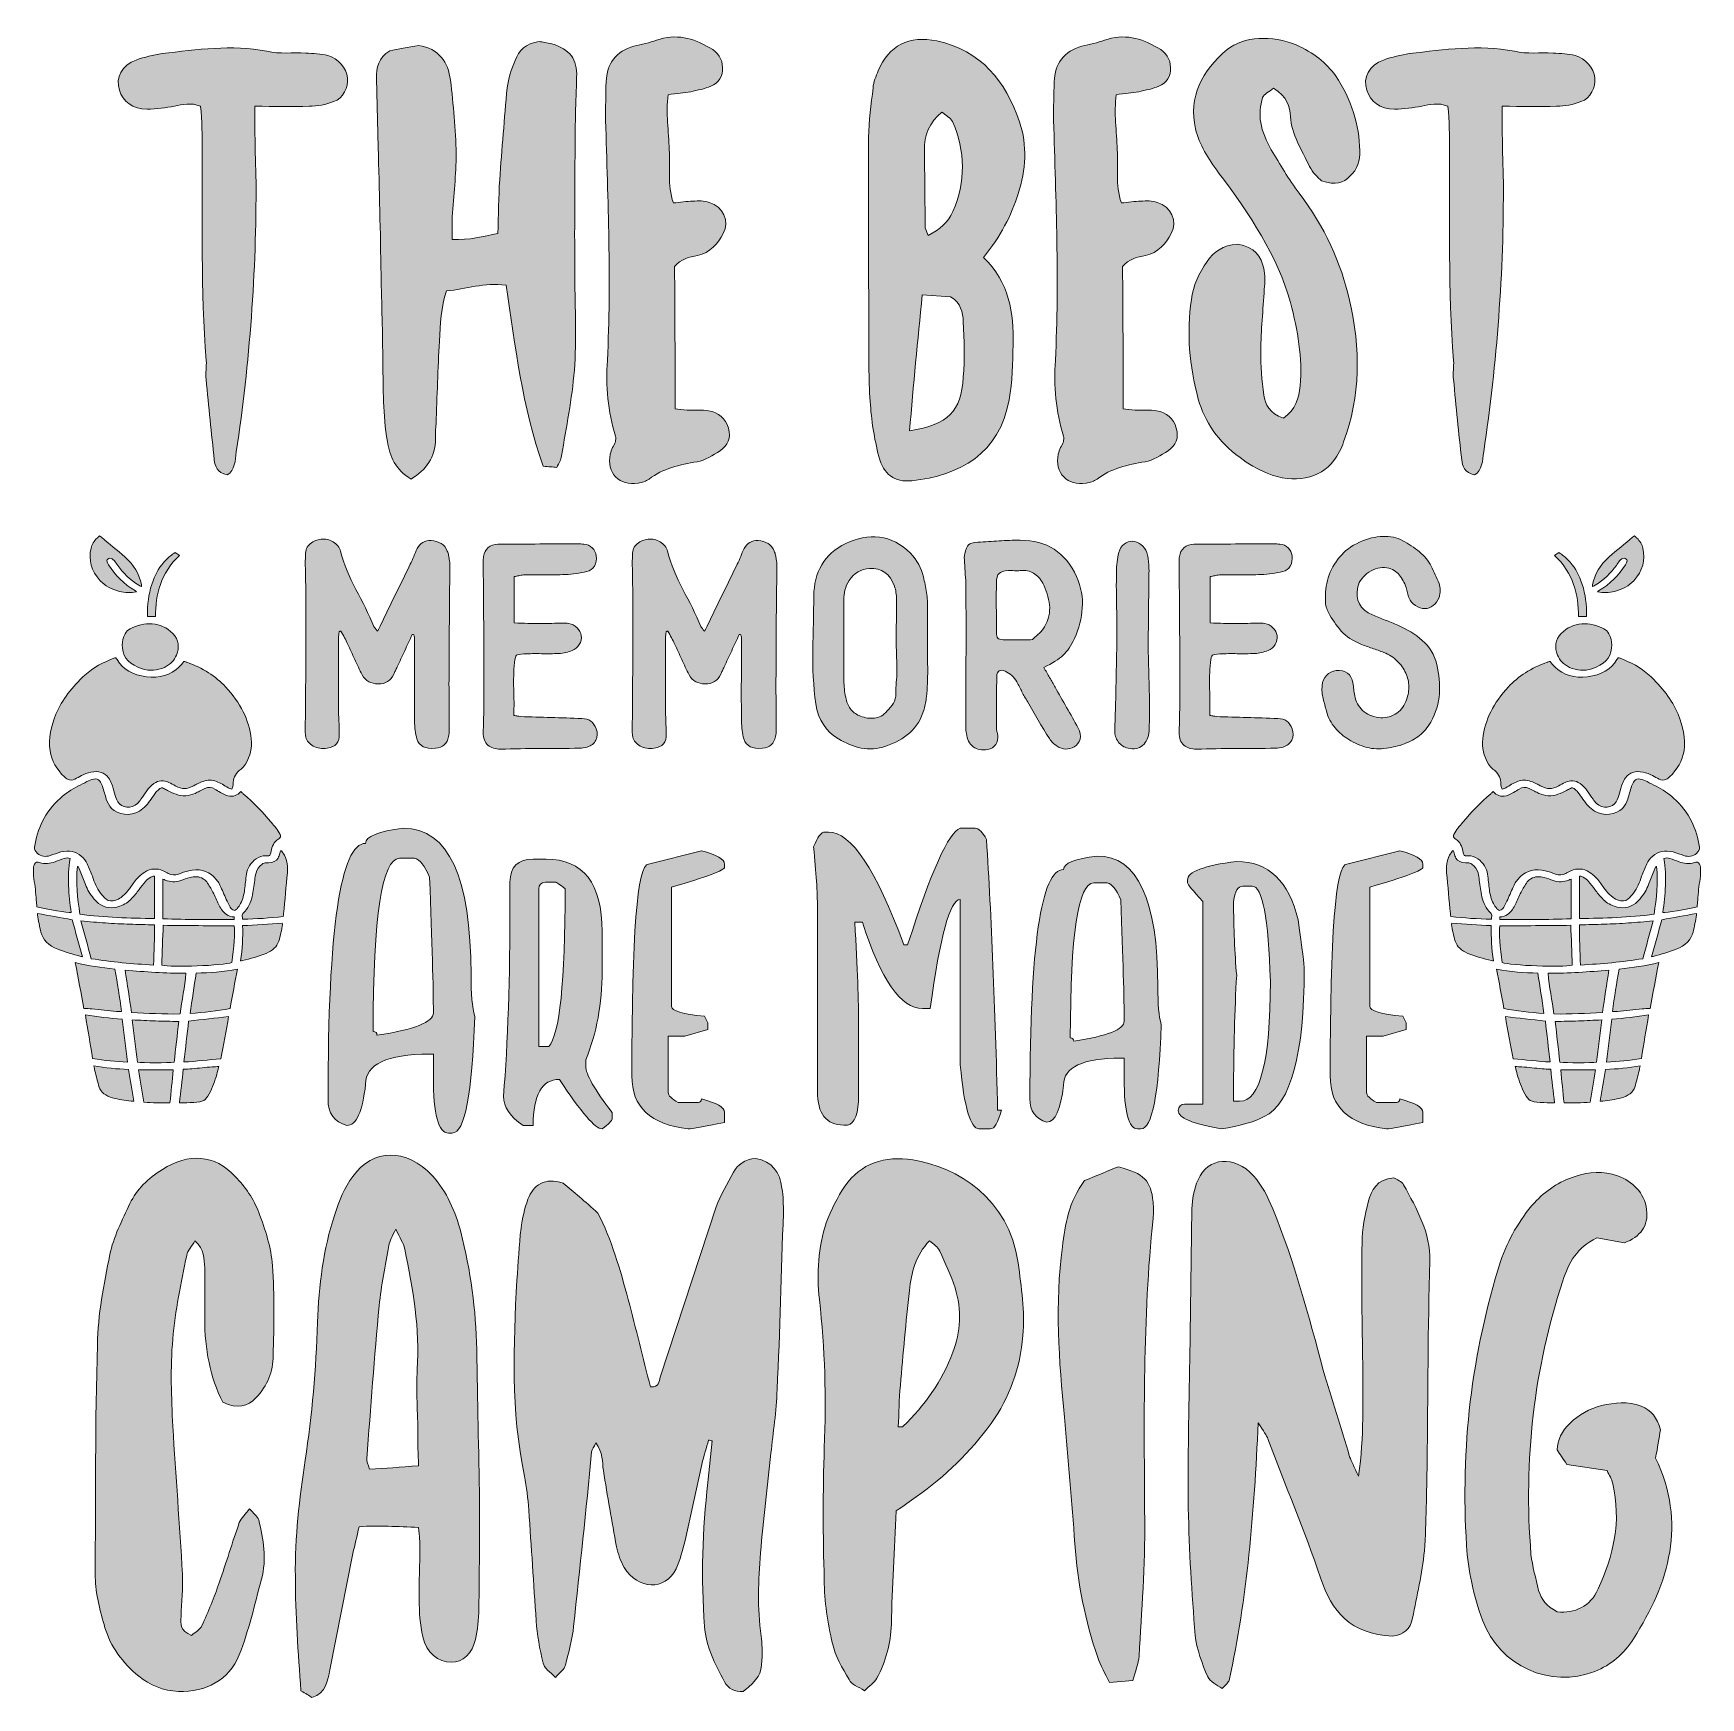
# Model space of a CAD drawing. Header units: inches. Extents: x 0.25 to 5.75, y -5.79 to -0.3.
import ezdxf

# ---------------------------------------------------------------- set-up
doc = ezdxf.new("R2010")
doc.units = ezdxf.units.IN
doc.header["$MEASUREMENT"] = 0
doc.layers.add('Layer 1', color=7, linetype='Continuous')

# ---------------------------------------------------------------- blocks, each defined once
blk = doc.blocks.new('block 4')
at = {"layer": 'Layer 1', "lineweight": 0}
blk.add_open_spline([(0.8759, -4.8176), (0.8348, -4.7353), (0.8165, -4.6418), (0.8165, -4.5436), (0.8165, -4.4888), (0.8188, -4.4317), (0.8165, -4.3747), (0.8142, -4.3449), (0.8165, -4.3153), (0.7845, -4.2856), (0.7754, -4.3038), (0.7594, -4.3175), (0.7572, -4.3336), (0.7389, -4.4248), (0.7183, -4.5162), (0.7115, -4.6098), (0.7024, -4.7057), (0.7069, -4.8016), (0.7115, -4.8975), (0.7206, -5.0596), (0.7343, -5.2217), (0.7434, -5.3861), (0.7457, -5.4318), (0.7389, -5.4774), (0.7389, -5.5254), (0.7366, -5.5483), (0.7343, -5.571), (0.7731, -5.5871), (0.7845, -5.5779), (0.8006, -5.5688), (0.8074, -5.555), (0.8279, -5.5094), (0.8485, -5.4615), (0.8644, -5.4135), (0.8873, -5.3473), (0.9078, -5.2811), (0.9307, -5.2148), (0.9375, -5.1989), (0.9512, -5.1875), (0.9649, -5.1692), (0.9786, -5.1852), (0.99, -5.1943), (0.9946, -5.2057), (1.0106, -5.2697), (1.022, -5.3359), (1.0037, -5.4021), (0.9809, -5.4865), (0.9626, -5.571), (0.9307, -5.651), (0.8964, -5.7355), (0.8211, -5.7743), (0.7297, -5.772), (0.6795, -5.7697), (0.6361, -5.7514), (0.5996, -5.7217), (0.5448, -5.6783), (0.506, -5.6236), (0.4877, -5.5619), (0.4717, -5.5071), (0.4558, -5.45), (0.4558, -5.3953), (0.4558, -5.1395), (0.4558, -4.8838), (0.4626, -4.6281), (0.4649, -4.5299), (0.4832, -4.4294), (0.5037, -4.3313), (0.5151, -4.2742), (0.5448, -4.2171), (0.5699, -4.1623), (0.5927, -4.1166), (0.6293, -4.0801), (0.6772, -4.0504), (0.7617, -3.9956), (0.8508, -4.0002), (0.917, -4.0732), (0.9512, -4.1075), (0.9786, -4.1486), (0.9946, -4.192), (1.0174, -4.2491), (1.0357, -4.3084), (1.0403, -4.3678), (1.0471, -4.4659), (1.0448, -4.5665), (1.0425, -4.6646), (1.0425, -4.7171), (1.0243, -4.7628), (0.9855, -4.8039), (0.9581, -4.8313), (0.9261, -4.8427), (0.8759, -4.8176)], degree=3, knots=[0, 0, 0, 0, 1, 1, 1, 2, 2, 2, 3, 3, 3, 4, 4, 4, 5, 5, 5, 6, 6, 6, 7, 7, 7, 8, 8, 8, 9, 9, 9, 10, 10, 10, 11, 11, 11, 12, 12, 12, 13, 13, 13, 14, 14, 14, 15, 15, 15, 16, 16, 16, 17, 17, 17, 18, 18, 18, 19, 19, 19, 20, 20, 20, 21, 21, 21, 22, 22, 22, 23, 23, 23, 24, 24, 24, 25, 25, 25, 26, 26, 26, 27, 27, 27, 28, 28, 28, 29, 29, 29, 30, 30, 30, 30], dxfattribs=at)
blk = doc.blocks.new('block 3')
at = {"layer": 'Layer 1'}
blk.add_blockref('block 4', (0, 0), dxfattribs=at)
blk = doc.blocks.new('block 6')
at = {"layer": 'Layer 1', "lineweight": 0}
for points, knots in [([(1.5221, -5.2309), (1.4513, -5.2286), (1.392, -5.224), (1.3257, -5.2286), (1.3189, -5.2605), (1.312, -5.2879), (1.3052, -5.3176), (1.3052, -5.3176), (1.2298, -5.7012), (1.2298, -5.7012), (1.2207, -5.7355), (1.2184, -5.7766), (1.1705, -5.7925), (1.1614, -5.7857), (1.1499, -5.7788), (1.134, -5.7697), (1.1248, -5.6441), (1.1157, -5.5185), (1.1157, -5.393), (1.1134, -5.2628), (1.1294, -5.1372), (1.1477, -5.0093), (1.1705, -4.8609), (1.1842, -4.708), (1.1887, -4.555), (1.1933, -4.434), (1.207, -4.313), (1.2458, -4.1988), (1.2596, -4.1554), (1.2778, -4.1097), (1.3052, -4.0732), (1.3714, -3.9797), (1.481, -3.9797), (1.5678, -4.0709), (1.6157, -4.1235), (1.6431, -4.1897), (1.6614, -4.2559), (1.6934, -4.3837), (1.7116, -4.5139), (1.7139, -4.6441), (1.7162, -4.8107), (1.7207, -4.9774), (1.723, -5.1441), (1.723, -5.2628), (1.723, -5.3816), (1.7207, -5.5003), (1.7207, -5.5345), (1.7162, -5.5688), (1.7093, -5.6007), (1.7002, -5.6464), (1.6682, -5.676), (1.6294, -5.676), (1.5883, -5.676), (1.5472, -5.6441), (1.5358, -5.5916), (1.5267, -5.5505), (1.5244, -5.5094), (1.5244, -5.4683), (1.5221, -5.4112), (1.5267, -5.3542), (1.5267, -5.2948), (1.5267, -5.2788), (1.5244, -5.2628), (1.5221, -5.2309)], [0, 0, 0, 0, 1, 1, 1, 2, 2, 2, 3, 3, 3, 4, 4, 4, 5, 5, 5, 6, 6, 6, 7, 7, 7, 8, 8, 8, 9, 9, 9, 10, 10, 10, 11, 11, 11, 12, 12, 12, 13, 13, 13, 14, 14, 14, 15, 15, 15, 16, 16, 16, 17, 17, 17, 18, 18, 18, 19, 19, 19, 20, 20, 20, 21, 21, 21, 21]), ([(1.5221, -5.0276), (1.5198, -4.9843), (1.5198, -4.9546), (1.5198, -4.9249), (1.5198, -4.8518), (1.513, -4.781), (1.5176, -4.7103), (1.5267, -4.5756), (1.5038, -4.4454), (1.4765, -4.313), (1.4719, -4.2925), (1.4605, -4.2764), (1.4468, -4.2468), (1.4354, -4.2719), (1.4262, -4.2856), (1.4239, -4.3016), (1.4125, -4.3678), (1.3988, -4.4317), (1.392, -4.5002), (1.376, -4.6692), (1.3646, -4.8359), (1.3509, -5.0048), (1.3509, -5.0139), (1.3554, -5.0231), (1.36, -5.0391), (1.4125, -5.0368), (1.4605, -5.0322), (1.5221, -5.0276)], [0, 0, 0, 0, 1, 1, 1, 2, 2, 2, 3, 3, 3, 4, 4, 4, 5, 5, 5, 6, 6, 6, 7, 7, 7, 8, 8, 8, 9, 9, 9, 9])]:
    blk.add_open_spline(points, degree=3, knots=knots, dxfattribs=at)
blk = doc.blocks.new('block 5')
at = {"layer": 'Layer 1'}
blk.add_blockref('block 6', (0, 0), dxfattribs=at)
blk = doc.blocks.new('block 8')
at = {"layer": 'Layer 1', "lineweight": 0}
blk.add_open_spline([(2.4788, -4.9432), (2.472, -4.9682), (2.4628, -4.9957), (2.456, -5.0231), (2.456, -5.0231), (2.4011, -5.2743), (2.4011, -5.2743), (2.392, -5.3062), (2.3852, -5.3382), (2.3715, -5.3678), (2.335, -5.4409), (2.2459, -5.4363), (2.2003, -5.3632), (2.1888, -5.3427), (2.1797, -5.3176), (2.1751, -5.2948), (2.1592, -5.2103), (2.1454, -5.1281), (2.1317, -5.0436), (2.1272, -5.0139), (2.1317, -4.9843), (2.1066, -4.9523), (2.0998, -4.966), (2.0952, -4.9728), (2.0929, -4.982), (2.0747, -5.1737), (2.0541, -5.3655), (2.0336, -5.5573), (2.029, -5.6007), (2.0176, -5.6441), (2.0062, -5.6852), (2.0039, -5.6989), (1.9879, -5.7081), (1.9742, -5.7263), (1.9559, -5.7081), (1.9354, -5.6944), (1.9331, -5.6783), (1.9217, -5.6327), (1.9125, -5.5848), (1.9103, -5.5391), (1.9011, -5.4158), (1.8943, -5.2948), (1.8852, -5.1737), (1.8829, -5.1349), (1.8783, -5.0984), (1.8715, -5.0619), (1.8258, -4.845), (1.8349, -4.6303), (1.8464, -4.4158), (1.8509, -4.3587), (1.8532, -4.3016), (1.86, -4.2445), (1.8646, -4.2126), (1.8715, -4.1783), (1.8829, -4.1486), (1.9011, -4.1007), (1.9377, -4.0755), (1.9993, -4.0961), (2.0336, -4.1235), (2.0701, -4.1554), (2.1135, -4.1942), (2.1592, -4.281), (2.1865, -4.3815), (2.2139, -4.4797), (2.2391, -4.5756), (2.2619, -4.6715), (2.287, -4.7674), (2.3167, -4.7696), (2.3144, -4.7491), (2.319, -4.7353), (2.319, -4.7353), (2.5039, -4.1737), (2.5039, -4.1737), (2.5176, -4.1349), (2.5404, -4.0984), (2.561, -4.0596), (2.5747, -4.0344), (2.5975, -4.0162), (2.6341, -4.0139), (2.6889, -4.0231), (2.714, -4.0596), (2.7208, -4.112), (2.7254, -4.1395), (2.7254, -4.1669), (2.7254, -4.1942), (2.7185, -4.3883), (2.714, -4.5824), (2.7048, -4.7765), (2.7026, -4.8473), (2.6912, -4.9181), (2.6843, -4.9865), (2.6729, -5.0961), (2.6592, -5.2057), (2.6501, -5.3154), (2.6432, -5.4066), (2.6386, -5.4957), (2.6523, -5.5894), (2.6546, -5.6144), (2.6569, -5.6418), (2.6546, -5.6692), (2.6523, -5.7171), (2.6432, -5.7309), (2.593, -5.772), (2.5656, -5.7743), (2.5427, -5.7628), (2.5313, -5.74), (2.4993, -5.6806), (2.4697, -5.6236), (2.4651, -5.5573), (2.4537, -5.3975), (2.4583, -5.24), (2.4765, -5.0825), (2.4765, -5.0825), (2.4902, -4.9454), (2.4902, -4.9454), (2.4856, -4.9454), (2.4834, -4.9432), (2.4788, -4.9432)], degree=3, knots=[0, 0, 0, 0, 1, 1, 1, 2, 2, 2, 3, 3, 3, 4, 4, 4, 5, 5, 5, 6, 6, 6, 7, 7, 7, 8, 8, 8, 9, 9, 9, 10, 10, 10, 11, 11, 11, 12, 12, 12, 13, 13, 13, 14, 14, 14, 15, 15, 15, 16, 16, 16, 17, 17, 17, 18, 18, 18, 19, 19, 19, 20, 20, 20, 21, 21, 21, 22, 22, 22, 23, 23, 23, 24, 24, 24, 25, 25, 25, 26, 26, 26, 27, 27, 27, 28, 28, 28, 29, 29, 29, 30, 30, 30, 31, 31, 31, 32, 32, 32, 33, 33, 33, 34, 34, 34, 35, 35, 35, 36, 36, 36, 37, 37, 37, 38, 38, 38, 39, 39, 39, 39], dxfattribs=at)
blk = doc.blocks.new('block 7')
at = {"layer": 'Layer 1'}
blk.add_blockref('block 8', (0, 0), dxfattribs=at)
blk = doc.blocks.new('block 10')
at = {"layer": 'Layer 1', "lineweight": 0}
for points, knots in [([(3.0976, -5.176), (3.093, -5.3062), (3.0839, -5.4272), (3.0816, -5.5505), (3.0794, -5.6144), (3.0633, -5.6738), (3.0337, -5.7286), (3.0245, -5.7446), (3.0085, -5.7537), (2.9926, -5.7697), (2.972, -5.756), (2.9492, -5.7491), (2.9424, -5.7332), (2.9195, -5.6944), (2.8967, -5.6555), (2.8875, -5.6144), (2.8715, -5.546), (2.8602, -5.4751), (2.8602, -5.4043), (2.8556, -5.2582), (2.8556, -5.1121), (2.8602, -4.9682), (2.867, -4.8039), (2.8624, -4.6418), (2.8442, -4.4797), (2.835, -4.3929), (2.8396, -4.3061), (2.867, -4.2262), (2.883, -4.1829), (2.9035, -4.1418), (2.9286, -4.1052), (2.9812, -4.0298), (3.0588, -4.0047), (3.1524, -4.0185), (3.2985, -4.0436), (3.4698, -4.144), (3.4994, -4.3587), (3.5109, -4.4386), (3.5223, -4.5185), (3.5154, -4.5984), (3.5063, -4.7057), (3.4721, -4.8016), (3.4104, -4.8884), (3.3419, -4.982), (3.2597, -5.0619), (3.1638, -5.1304), (3.1432, -5.1441), (3.1227, -5.1601), (3.0976, -5.176)], [0, 0, 0, 0, 1, 1, 1, 2, 2, 2, 3, 3, 3, 4, 4, 4, 5, 5, 5, 6, 6, 6, 7, 7, 7, 8, 8, 8, 9, 9, 9, 10, 10, 10, 11, 11, 11, 12, 12, 12, 13, 13, 13, 14, 14, 14, 15, 15, 15, 16, 16, 16, 16]), ([(3.1044, -4.8998), (3.1136, -4.8998), (3.1182, -4.8998), (3.1204, -4.8975), (3.1912, -4.829), (3.2483, -4.7491), (3.2848, -4.6532), (3.3099, -4.587), (3.3145, -4.5139), (3.2917, -4.4409), (3.278, -4.3998), (3.2597, -4.3587), (3.2414, -4.3198), (3.2346, -4.3061), (3.2209, -4.297), (3.2072, -4.2856), (3.1615, -4.3336), (3.1478, -4.3906), (3.141, -4.45), (3.1296, -4.555), (3.1204, -4.6577), (3.1113, -4.7628), (3.1067, -4.8085), (3.1067, -4.8541), (3.1044, -4.8998)], [0, 0, 0, 0, 1, 1, 1, 2, 2, 2, 3, 3, 3, 4, 4, 4, 5, 5, 5, 6, 6, 6, 7, 7, 7, 8, 8, 8, 8])]:
    blk.add_open_spline(points, degree=3, knots=knots, dxfattribs=at)
blk = doc.blocks.new('block 9')
at = {"layer": 'Layer 1'}
blk.add_blockref('block 10', (0, 0), dxfattribs=at)
blk = doc.blocks.new('block 12')
at = {"layer": 'Layer 1', "lineweight": 0}
blk.add_open_spline([(3.7187, -4.087), (3.7598, -4.0709), (3.7963, -4.055), (3.8306, -4.0413), (3.915, -4.0641), (3.9379, -4.087), (3.9447, -4.1577), (3.947, -4.176), (3.947, -4.1942), (3.9447, -4.2126), (3.9105, -4.5436), (3.915, -4.8747), (3.9173, -5.2057), (3.9196, -5.3564), (3.9059, -5.5071), (3.8991, -5.6555), (3.8968, -5.6806), (3.8853, -5.7058), (3.8785, -5.7355), (3.8785, -5.7355), (3.8009, -5.7423), (3.8009, -5.7423), (3.7872, -5.7126), (3.7712, -5.6875), (3.7621, -5.6601), (3.721, -5.5391), (3.6958, -5.4135), (3.6867, -5.2856), (3.6776, -5.1464), (3.6639, -5.0071), (3.6525, -4.8678), (3.6342, -4.6806), (3.6205, -4.4934), (3.6456, -4.3061), (3.6547, -4.2308), (3.6662, -4.1577), (3.7187, -4.087)], degree=3, knots=[0, 0, 0, 0, 1, 1, 1, 2, 2, 2, 3, 3, 3, 4, 4, 4, 5, 5, 5, 6, 6, 6, 7, 7, 7, 8, 8, 8, 9, 9, 9, 10, 10, 10, 11, 11, 11, 12, 12, 12, 12], dxfattribs=at)
blk = doc.blocks.new('block 11')
at = {"layer": 'Layer 1'}
blk.add_blockref('block 12', (0, 0), dxfattribs=at)
blk = doc.blocks.new('block 14')
at = {"layer": 'Layer 1', "lineweight": 0}
blk.add_open_spline([(4.6228, -5.0619), (4.641, -4.9294), (4.6365, -4.8107), (4.6365, -4.692), (4.6342, -4.5596), (4.6319, -4.4248), (4.6342, -4.2925), (4.6342, -4.2468), (4.6433, -4.2011), (4.6548, -4.1577), (4.6639, -4.1189), (4.6822, -4.0824), (4.7393, -4.0778), (4.7483, -4.0847), (4.7666, -4.0892), (4.7712, -4.1007), (4.8146, -4.1806), (4.8603, -4.2605), (4.858, -4.3518), (4.8511, -4.5733), (4.8511, -4.7971), (4.8489, -5.0185), (4.8466, -5.1167), (4.8466, -5.2126), (4.8397, -5.3085), (4.8328, -5.3838), (4.8146, -5.4569), (4.8009, -5.5299), (4.794, -5.5665), (4.7689, -5.5871), (4.7347, -5.5894), (4.5954, -5.5825), (4.5338, -5.5094), (4.4972, -5.3975), (4.4447, -5.2422), (4.3808, -5.0915), (4.3237, -4.9386), (4.3191, -4.9272), (4.31, -4.9158), (4.2917, -4.8861), (4.278, -5.1852), (4.2552, -5.4638), (4.1958, -5.7355), (4.1936, -5.7423), (4.1844, -5.7491), (4.173, -5.7628), (4.1548, -5.7491), (4.1319, -5.74), (4.125, -5.724), (4.1068, -5.6806), (4.0885, -5.6327), (4.0839, -5.5871), (4.0725, -5.4477), (4.0634, -5.3062), (4.0611, -5.1669), (4.0589, -5.0026), (4.0634, -4.8404), (4.0657, -4.6783), (4.0657, -4.6783), (4.0725, -4.1806), (4.0725, -4.1806), (4.0748, -4.1486), (4.0794, -4.1143), (4.0931, -4.0847), (4.125, -4.0093), (4.2141, -4.0025), (4.2757, -4.0709), (4.3031, -4.1007), (4.3237, -4.1418), (4.3397, -4.1806), (4.4105, -4.3541), (4.4584, -4.5322), (4.5064, -4.7126), (4.5338, -4.8085), (4.5657, -4.902), (4.5931, -4.998), (4.5999, -5.0139), (4.6068, -5.0299), (4.6228, -5.0619)], degree=3, knots=[0, 0, 0, 0, 1, 1, 1, 2, 2, 2, 3, 3, 3, 4, 4, 4, 5, 5, 5, 6, 6, 6, 7, 7, 7, 8, 8, 8, 9, 9, 9, 10, 10, 10, 11, 11, 11, 12, 12, 12, 13, 13, 13, 14, 14, 14, 15, 15, 15, 16, 16, 16, 17, 17, 17, 18, 18, 18, 19, 19, 19, 20, 20, 20, 21, 21, 21, 22, 22, 22, 23, 23, 23, 24, 24, 24, 25, 25, 25, 26, 26, 26, 26], dxfattribs=at)
blk = doc.blocks.new('block 13')
at = {"layer": 'Layer 1'}
blk.add_blockref('block 14', (0, 0), dxfattribs=at)
blk = doc.blocks.new('block 16')
at = {"layer": 'Layer 1', "lineweight": 0}
blk.add_open_spline([(5.4996, -4.2925), (5.4996, -4.2925), (5.4082, -4.2764), (5.4082, -4.2764), (5.3443, -4.3061), (5.3147, -4.3587), (5.2964, -4.418), (5.2005, -4.708), (5.1663, -5.0093), (5.1914, -5.3199), (5.196, -5.3587), (5.2074, -5.3998), (5.2165, -5.4386), (5.2256, -5.4683), (5.2416, -5.4911), (5.2782, -5.5094), (5.3352, -5.5162), (5.3877, -5.4911), (5.4128, -5.4341), (5.4631, -5.3244), (5.4904, -5.2103), (5.4608, -5.087), (5.4585, -5.071), (5.4493, -5.0596), (5.4426, -5.0436), (5.4426, -5.0436), (5.3101, -5.0231), (5.3101, -5.0231), (5.2987, -5.0048), (5.285, -4.9888), (5.2782, -4.9751), (5.2759, -4.9135), (5.3443, -4.8495), (5.4243, -4.829), (5.4677, -4.8198), (5.511, -4.813), (5.5544, -4.8313), (5.5887, -4.8427), (5.6069, -4.8701), (5.6183, -4.9089), (5.6138, -4.9363), (5.6092, -4.9682), (5.6023, -5.0026), (5.7051, -5.2171), (5.648, -5.4135), (5.5293, -5.5984), (5.4996, -5.6464), (5.4562, -5.6852), (5.4015, -5.7058), (5.2553, -5.7628), (5.0887, -5.6898), (5.0315, -5.5368), (5.0019, -5.4569), (4.9836, -5.3724), (4.979, -5.2902), (4.9585, -4.9705), (4.995, -4.6577), (5.0909, -4.3541), (5.116, -4.281), (5.1526, -4.2171), (5.2028, -4.16), (5.2393, -4.1212), (5.285, -4.0892), (5.3375, -4.0732), (5.3832, -4.0573), (5.4288, -4.055), (5.4768, -4.0709), (5.527, -4.0915), (5.5658, -4.1258), (5.5727, -4.1829), (5.5795, -4.2376), (5.5521, -4.2719), (5.4996, -4.2925)], degree=3, knots=[0, 0, 0, 0, 1, 1, 1, 2, 2, 2, 3, 3, 3, 4, 4, 4, 5, 5, 5, 6, 6, 6, 7, 7, 7, 8, 8, 8, 9, 9, 9, 10, 10, 10, 11, 11, 11, 12, 12, 12, 13, 13, 13, 14, 14, 14, 15, 15, 15, 16, 16, 16, 17, 17, 17, 18, 18, 18, 19, 19, 19, 20, 20, 20, 21, 21, 21, 22, 22, 22, 23, 23, 23, 24, 24, 24, 24], dxfattribs=at)
blk = doc.blocks.new('block 15')
at = {"layer": 'Layer 1'}
blk.add_blockref('block 16', (0, 0), dxfattribs=at)
blk = doc.blocks.new('block 2')
at = {"layer": 'Layer 1'}
for name in ['block 3', 'block 5', 'block 7', 'block 9', 'block 13', 'block 11', 'block 15']:
    blk.add_blockref(name, (0, 0), dxfattribs=at)
blk = doc.blocks.new('block 19')
at = {"layer": 'Layer 1', "lineweight": 0}
blk.add_open_spline([(1.2604, -2.6135), (1.2618, -2.6413), (1.2487, -2.6571), (1.2208, -2.6608), (1.2032, -2.663), (1.1878, -2.6606), (1.1746, -2.6537), (1.1614, -2.6467), (1.1533, -2.637), (1.1504, -2.6245), (1.1497, -2.6209), (1.1491, -2.6176), (1.1488, -2.6146), (1.1484, -2.6117), (1.1482, -2.6084), (1.1482, -2.6048), (1.149, -2.5402), (1.1495, -2.4759), (1.1499, -2.4118), (1.1502, -2.3477), (1.1504, -2.2834), (1.1504, -2.2188), (1.1504, -2.1902), (1.1502, -2.1617), (1.1499, -2.1331), (1.1495, -2.1045), (1.149, -2.0759), (1.1482, -2.0473), (1.1482, -2.0437), (1.1484, -2.0399), (1.1488, -2.0358), (1.1491, -2.0318), (1.1493, -2.028), (1.1493, -2.0242), (1.1486, -2.0074), (1.1537, -1.9948), (1.1647, -1.9864), (1.1757, -1.9779), (1.1878, -1.973), (1.201, -1.9715), (1.2149, -1.9701), (1.2281, -1.973), (1.2406, -1.9803), (1.253, -1.9876), (1.2611, -1.9979), (1.2648, -2.0111), (1.2765, -2.0551), (1.2934, -2.0972), (1.3153, -2.1375), (1.3373, -2.1778), (1.3571, -2.2185), (1.3747, -2.2595), (1.3761, -2.2617), (1.3778, -2.2639), (1.3797, -2.2661), (1.3815, -2.2683), (1.3839, -2.2712), (1.3868, -2.2749), (1.3927, -2.2639), (1.398, -2.2533), (1.4027, -2.243), (1.4075, -2.2328), (1.4124, -2.2225), (1.4176, -2.2122), (1.43, -2.1859), (1.4429, -2.1595), (1.456, -2.1331), (1.4692, -2.1067), (1.4821, -2.0804), (1.4945, -2.054), (1.4989, -2.0459), (1.5028, -2.0375), (1.5061, -2.0287), (1.5094, -2.0198), (1.5132, -2.0111), (1.5176, -2.0022), (1.5271, -1.984), (1.5425, -1.9752), (1.5638, -1.9759), (1.5763, -1.9774), (1.5871, -1.9807), (1.5962, -1.9858), (1.6054, -1.991), (1.6122, -1.9994), (1.6166, -2.0111), (1.6188, -2.0155), (1.6202, -2.0198), (1.621, -2.0242), (1.6217, -2.0287), (1.6224, -2.0331), (1.6232, -2.0375), (1.6246, -2.044), (1.6253, -2.0506), (1.6253, -2.0573), (1.6253, -2.0638), (1.6253, -2.0701), (1.6253, -2.0759), (1.6246, -2.1265), (1.6241, -2.1767), (1.6237, -2.2266), (1.6234, -2.2764), (1.6232, -2.3266), (1.6232, -2.3772), (1.6224, -2.4152), (1.6222, -2.4532), (1.6226, -2.491), (1.623, -2.5287), (1.6232, -2.5666), (1.6232, -2.6048), (1.6232, -2.6092), (1.6224, -2.615), (1.621, -2.6223), (1.6166, -2.6458), (1.6023, -2.6586), (1.5781, -2.6608), (1.5444, -2.6644), (1.5238, -2.6542), (1.5165, -2.6301), (1.5114, -2.6124), (1.5088, -2.593), (1.5088, -2.5717), (1.5081, -2.5263), (1.5079, -2.4812), (1.5083, -2.4365), (1.5086, -2.3918), (1.5088, -2.3467), (1.5088, -2.3013), (1.5088, -2.2976), (1.5081, -2.2929), (1.5066, -2.287), (1.5052, -2.2863), (1.5033, -2.2859), (1.5011, -2.2859), (1.4931, -2.3035), (1.4848, -2.3212), (1.4764, -2.3392), (1.468, -2.3572), (1.4597, -2.375), (1.4517, -2.3926), (1.4495, -2.397), (1.4474, -2.4011), (1.4456, -2.4052), (1.4438, -2.4092), (1.4421, -2.4131), (1.4407, -2.4168), (1.4304, -2.4388), (1.4132, -2.4494), (1.389, -2.4486), (1.3772, -2.4486), (1.3668, -2.4462), (1.3577, -2.4415), (1.3485, -2.4367), (1.3413, -2.4292), (1.3362, -2.419), (1.3274, -2.4021), (1.3192, -2.385), (1.3115, -2.3678), (1.3038, -2.3506), (1.2959, -2.3336), (1.2878, -2.3167), (1.282, -2.3035), (1.2747, -2.2896), (1.2658, -2.2749), (1.2644, -2.2749), (1.2633, -2.2751), (1.2626, -2.2755), (1.2618, -2.2758), (1.2611, -2.276), (1.2604, -2.276), (1.2596, -2.2797), (1.2591, -2.2837), (1.2587, -2.2881), (1.2583, -2.2925), (1.2582, -2.2965), (1.2582, -2.3002), (1.2582, -2.3002), (1.2582, -2.5277), (1.2582, -2.5277), (1.2582, -2.5424), (1.2585, -2.5568), (1.2593, -2.5706), (1.26, -2.5845), (1.2604, -2.5989), (1.2604, -2.6135)], degree=3, knots=[0, 0, 0, 0, 1, 1, 1, 2, 2, 2, 3, 3, 3, 4, 4, 4, 5, 5, 5, 6, 6, 6, 7, 7, 7, 8, 8, 8, 9, 9, 9, 10, 10, 10, 11, 11, 11, 12, 12, 12, 13, 13, 13, 14, 14, 14, 15, 15, 15, 16, 16, 16, 17, 17, 17, 18, 18, 18, 19, 19, 19, 20, 20, 20, 21, 21, 21, 22, 22, 22, 23, 23, 23, 24, 24, 24, 25, 25, 25, 26, 26, 26, 27, 27, 27, 28, 28, 28, 29, 29, 29, 30, 30, 30, 31, 31, 31, 32, 32, 32, 33, 33, 33, 34, 34, 34, 35, 35, 35, 36, 36, 36, 37, 37, 37, 38, 38, 38, 39, 39, 39, 40, 40, 40, 41, 41, 41, 42, 42, 42, 43, 43, 43, 44, 44, 44, 45, 45, 45, 46, 46, 46, 47, 47, 47, 48, 48, 48, 49, 49, 49, 50, 50, 50, 51, 51, 51, 52, 52, 52, 53, 53, 53, 54, 54, 54, 55, 55, 55, 56, 56, 56, 57, 57, 57, 58, 58, 58, 59, 59, 59, 60, 60, 60, 61, 61, 61, 61], dxfattribs=at)
blk = doc.blocks.new('block 18')
at = {"layer": 'Layer 1'}
blk.add_blockref('block 19', (0, 0), dxfattribs=at)
blk = doc.blocks.new('block 21')
at = {"layer": 'Layer 1', "lineweight": 0}
blk.add_open_spline([(1.7375, -2.475), (1.7375, -2.4062), (1.7373, -2.338), (1.737, -2.2706), (1.7366, -2.2031), (1.736, -2.1353), (1.7353, -2.0671), (1.7353, -2.0606), (1.7353, -2.054), (1.7353, -2.0473), (1.7353, -2.0407), (1.7356, -2.0345), (1.7364, -2.0287), (1.7378, -2.0162), (1.743, -2.0063), (1.7518, -1.9989), (1.7606, -1.9916), (1.7712, -1.988), (1.7837, -1.988), (1.8247, -1.988), (1.8656, -1.9878), (1.9063, -1.9874), (1.9469, -1.987), (1.9878, -1.9869), (2.0288, -1.9869), (2.0354, -1.9869), (2.0418, -1.9869), (2.0481, -1.9869), (2.0543, -1.9869), (2.0607, -1.9872), (2.0673, -1.988), (2.0783, -1.9887), (2.0875, -1.9927), (2.0948, -2), (2.1021, -2.0074), (2.1065, -2.0162), (2.108, -2.0264), (2.1094, -2.0389), (2.1074, -2.0501), (2.1019, -2.06), (2.0965, -2.0699), (2.0882, -2.0759), (2.0772, -2.0782), (2.0545, -2.0832), (2.0307, -2.0866), (2.0057, -2.088), (1.983, -2.0888), (1.9603, -2.0891), (1.9376, -2.0891), (1.9148, -2.0891), (1.8917, -2.0891), (1.8683, -2.0891), (1.8625, -2.0899), (1.8571, -2.0908), (1.8524, -2.0919), (1.8476, -2.0929), (1.8427, -2.0939), (1.8375, -2.0946), (1.8375, -2.0946), (1.8375, -2.2475), (1.8375, -2.2475), (1.8529, -2.2481), (1.8678, -2.2487), (1.8821, -2.2491), (1.8963, -2.2495), (1.9108, -2.2497), (1.9255, -2.2497), (1.9379, -2.2497), (1.95, -2.2495), (1.9618, -2.2491), (1.9735, -2.2487), (1.9852, -2.2486), (1.9969, -2.2486), (2.0006, -2.2486), (2.0041, -2.2486), (2.0074, -2.2486), (2.0107, -2.2486), (2.0141, -2.2489), (2.0178, -2.2497), (2.0281, -2.2511), (2.0371, -2.2557), (2.0447, -2.2633), (2.0525, -2.2711), (2.057, -2.2797), (2.0585, -2.2892), (2.06, -2.2995), (2.0578, -2.3094), (2.0519, -2.3189), (2.046, -2.3285), (2.0383, -2.335), (2.0288, -2.3387), (2.0149, -2.3438), (2.0003, -2.3471), (1.9848, -2.3486), (1.9658, -2.3493), (1.9466, -2.3495), (1.9272, -2.3491), (1.9077, -2.3488), (1.8885, -2.3489), (1.8694, -2.3497), (1.8562, -2.3505), (1.8481, -2.3519), (1.8452, -2.3541), (1.8423, -2.3563), (1.8401, -2.3644), (1.8386, -2.3782), (1.8357, -2.4076), (1.8348, -2.4365), (1.8359, -2.4651), (1.837, -2.4937), (1.8371, -2.523), (1.8364, -2.553), (1.8416, -2.5538), (1.8456, -2.5543), (1.8485, -2.5547), (1.8515, -2.5551), (1.8547, -2.5557), (1.8584, -2.5564), (1.8921, -2.5578), (1.9257, -2.5589), (1.959, -2.5597), (1.9924, -2.5604), (2.0262, -2.5615), (2.0607, -2.563), (2.0841, -2.563), (2.0999, -2.5744), (2.108, -2.597), (2.1131, -2.6102), (2.1128, -2.6225), (2.1069, -2.6339), (2.101, -2.6453), (2.0915, -2.6531), (2.0783, -2.6575), (2.0695, -2.6597), (2.0611, -2.6608), (2.053, -2.6608), (2.009, -2.6616), (1.9656, -2.6619), (1.9227, -2.6619), (1.8799, -2.6619), (1.8364, -2.6627), (1.7924, -2.6641), (1.7749, -2.6641), (1.7609, -2.6597), (1.7507, -2.6509), (1.7404, -2.6421), (1.7353, -2.6278), (1.7353, -2.6081), (1.736, -2.5861), (1.7366, -2.5641), (1.737, -2.5421), (1.7373, -2.5201), (1.7375, -2.4978), (1.7375, -2.475)], degree=3, knots=[0, 0, 0, 0, 1, 1, 1, 2, 2, 2, 3, 3, 3, 4, 4, 4, 5, 5, 5, 6, 6, 6, 7, 7, 7, 8, 8, 8, 9, 9, 9, 10, 10, 10, 11, 11, 11, 12, 12, 12, 13, 13, 13, 14, 14, 14, 15, 15, 15, 16, 16, 16, 17, 17, 17, 18, 18, 18, 19, 19, 19, 20, 20, 20, 21, 21, 21, 22, 22, 22, 23, 23, 23, 24, 24, 24, 25, 25, 25, 26, 26, 26, 27, 27, 27, 28, 28, 28, 29, 29, 29, 30, 30, 30, 31, 31, 31, 32, 32, 32, 33, 33, 33, 34, 34, 34, 35, 35, 35, 36, 36, 36, 37, 37, 37, 38, 38, 38, 39, 39, 39, 40, 40, 40, 41, 41, 41, 42, 42, 42, 43, 43, 43, 44, 44, 44, 45, 45, 45, 46, 46, 46, 47, 47, 47, 48, 48, 48, 49, 49, 49, 50, 50, 50, 51, 51, 51, 51], dxfattribs=at)
blk = doc.blocks.new('block 20')
at = {"layer": 'Layer 1'}
blk.add_blockref('block 21', (0, 0), dxfattribs=at)
blk = doc.blocks.new('block 23')
at = {"layer": 'Layer 1', "lineweight": 0}
blk.add_open_spline([(2.3388, -2.6135), (2.3403, -2.6413), (2.3271, -2.6571), (2.2993, -2.6608), (2.2816, -2.663), (2.2663, -2.6606), (2.2531, -2.6537), (2.2399, -2.6467), (2.2318, -2.637), (2.2289, -2.6245), (2.2281, -2.6209), (2.2276, -2.6176), (2.2272, -2.6146), (2.2269, -2.6117), (2.2267, -2.6084), (2.2267, -2.6048), (2.2274, -2.5402), (2.2279, -2.4759), (2.2283, -2.4118), (2.2287, -2.3477), (2.2289, -2.2834), (2.2289, -2.2188), (2.2289, -2.1902), (2.2287, -2.1617), (2.2283, -2.1331), (2.2279, -2.1045), (2.2274, -2.0759), (2.2267, -2.0473), (2.2267, -2.0437), (2.2269, -2.0399), (2.2272, -2.0358), (2.2276, -2.0318), (2.2278, -2.028), (2.2278, -2.0242), (2.227, -2.0074), (2.2322, -1.9948), (2.2432, -1.9864), (2.2542, -1.9779), (2.2663, -1.973), (2.2795, -1.9715), (2.2934, -1.9701), (2.3066, -1.973), (2.319, -1.9803), (2.3315, -1.9876), (2.3395, -1.9979), (2.3432, -2.0111), (2.3549, -2.0551), (2.3718, -2.0972), (2.3938, -2.1375), (2.4158, -2.1778), (2.4356, -2.2185), (2.4532, -2.2595), (2.4546, -2.2617), (2.4563, -2.2639), (2.4581, -2.2661), (2.4599, -2.2683), (2.4623, -2.2712), (2.4653, -2.2749), (2.4711, -2.2639), (2.4764, -2.2533), (2.4812, -2.243), (2.486, -2.2328), (2.4909, -2.2225), (2.496, -2.2122), (2.5085, -2.1859), (2.5213, -2.1595), (2.5345, -2.1331), (2.5477, -2.1067), (2.5605, -2.0804), (2.573, -2.054), (2.5774, -2.0459), (2.5812, -2.0375), (2.5846, -2.0287), (2.5878, -2.0198), (2.5917, -2.0111), (2.5961, -2.0022), (2.6056, -1.984), (2.621, -1.9752), (2.6422, -1.9759), (2.6547, -1.9774), (2.6655, -1.9807), (2.6747, -1.9858), (2.6839, -1.991), (2.6906, -1.9994), (2.695, -2.0111), (2.6972, -2.0155), (2.6987, -2.0198), (2.6994, -2.0242), (2.7002, -2.0287), (2.7009, -2.0331), (2.7016, -2.0375), (2.7031, -2.044), (2.7038, -2.0506), (2.7038, -2.0573), (2.7038, -2.0638), (2.7038, -2.0701), (2.7038, -2.0759), (2.7031, -2.1265), (2.7025, -2.1767), (2.7021, -2.2266), (2.7018, -2.2764), (2.7016, -2.3266), (2.7016, -2.3772), (2.7009, -2.4152), (2.7007, -2.4532), (2.7011, -2.491), (2.7014, -2.5287), (2.7016, -2.5666), (2.7016, -2.6048), (2.7016, -2.6092), (2.7009, -2.615), (2.6994, -2.6223), (2.695, -2.6458), (2.6808, -2.6586), (2.6566, -2.6608), (2.6228, -2.6644), (2.6023, -2.6542), (2.595, -2.6301), (2.5899, -2.6124), (2.5873, -2.593), (2.5873, -2.5717), (2.5865, -2.5263), (2.5864, -2.4812), (2.5867, -2.4365), (2.5871, -2.3918), (2.5873, -2.3467), (2.5873, -2.3013), (2.5873, -2.2976), (2.5865, -2.2929), (2.5851, -2.287), (2.5836, -2.2863), (2.5818, -2.2859), (2.5796, -2.2859), (2.5715, -2.3035), (2.5633, -2.3212), (2.5548, -2.3392), (2.5464, -2.3572), (2.5382, -2.375), (2.5301, -2.3926), (2.5279, -2.397), (2.5259, -2.4011), (2.5241, -2.4052), (2.5222, -2.4092), (2.5206, -2.4131), (2.5191, -2.4168), (2.5089, -2.4388), (2.4916, -2.4494), (2.4675, -2.4486), (2.4557, -2.4486), (2.4453, -2.4462), (2.4361, -2.4415), (2.427, -2.4367), (2.4198, -2.4292), (2.4147, -2.419), (2.4059, -2.4021), (2.3976, -2.385), (2.3899, -2.3678), (2.3823, -2.3506), (2.3744, -2.3336), (2.3663, -2.3167), (2.3604, -2.3035), (2.3531, -2.2896), (2.3443, -2.2749), (2.3429, -2.2749), (2.3418, -2.2751), (2.341, -2.2755), (2.3403, -2.2758), (2.3395, -2.276), (2.3388, -2.276), (2.3381, -2.2797), (2.3376, -2.2837), (2.3372, -2.2881), (2.3368, -2.2925), (2.3366, -2.2965), (2.3366, -2.3002), (2.3366, -2.3002), (2.3366, -2.5277), (2.3366, -2.5277), (2.3366, -2.5424), (2.337, -2.5568), (2.3377, -2.5706), (2.3384, -2.5845), (2.3388, -2.5989), (2.3388, -2.6135)], degree=3, knots=[0, 0, 0, 0, 1, 1, 1, 2, 2, 2, 3, 3, 3, 4, 4, 4, 5, 5, 5, 6, 6, 6, 7, 7, 7, 8, 8, 8, 9, 9, 9, 10, 10, 10, 11, 11, 11, 12, 12, 12, 13, 13, 13, 14, 14, 14, 15, 15, 15, 16, 16, 16, 17, 17, 17, 18, 18, 18, 19, 19, 19, 20, 20, 20, 21, 21, 21, 22, 22, 22, 23, 23, 23, 24, 24, 24, 25, 25, 25, 26, 26, 26, 27, 27, 27, 28, 28, 28, 29, 29, 29, 30, 30, 30, 31, 31, 31, 32, 32, 32, 33, 33, 33, 34, 34, 34, 35, 35, 35, 36, 36, 36, 37, 37, 37, 38, 38, 38, 39, 39, 39, 40, 40, 40, 41, 41, 41, 42, 42, 42, 43, 43, 43, 44, 44, 44, 45, 45, 45, 46, 46, 46, 47, 47, 47, 48, 48, 48, 49, 49, 49, 50, 50, 50, 51, 51, 51, 52, 52, 52, 53, 53, 53, 54, 54, 54, 55, 55, 55, 56, 56, 56, 57, 57, 57, 58, 58, 58, 59, 59, 59, 60, 60, 60, 61, 61, 61, 61], dxfattribs=at)
blk = doc.blocks.new('block 22')
at = {"layer": 'Layer 1'}
blk.add_blockref('block 23', (0, 0), dxfattribs=at)
blk = doc.blocks.new('block 25')
at = {"layer": 'Layer 1', "lineweight": 0}
for points, knots in [([(2.8259, -2.1584), (2.8259, -2.1203), (2.8344, -2.0862), (2.8517, -2.0562), (2.8689, -2.0261), (2.8955, -2.0027), (2.9314, -1.9858), (2.968, -1.9674), (3.0051, -1.9605), (3.0424, -1.9649), (3.0798, -1.9693), (3.1139, -1.9869), (3.1446, -2.0177), (3.1666, -2.0411), (3.1809, -2.0671), (3.1875, -2.0957), (3.1912, -2.1126), (3.1945, -2.1298), (3.1974, -2.1474), (3.2003, -2.165), (3.2014, -2.1822), (3.2007, -2.1991), (3.2007, -2.1991), (3.2007, -2.3222), (3.2007, -2.3222), (3.2007, -2.3435), (3.2009, -2.3644), (3.2013, -2.3848), (3.2017, -2.4054), (3.2014, -2.4263), (3.2007, -2.4475), (3.2, -2.4622), (3.1989, -2.4766), (3.1974, -2.491), (3.196, -2.5052), (3.1934, -2.519), (3.1897, -2.5322), (3.1802, -2.5644), (3.1645, -2.5902), (3.1425, -2.6097), (3.1205, -2.6291), (3.0941, -2.644), (3.0633, -2.6542), (3.0355, -2.6637), (3.0083, -2.6657), (2.982, -2.6603), (2.9556, -2.6548), (2.9306, -2.6447), (2.9072, -2.6301), (2.8654, -2.6059), (2.8405, -2.5674), (2.8324, -2.5146), (2.8244, -2.4552), (2.8211, -2.3959), (2.8225, -2.3364), (2.824, -2.2771), (2.8251, -2.2177), (2.8259, -2.1584)], [0, 0, 0, 0, 1, 1, 1, 2, 2, 2, 3, 3, 3, 4, 4, 4, 5, 5, 5, 6, 6, 6, 7, 7, 7, 8, 8, 8, 9, 9, 9, 10, 10, 10, 11, 11, 11, 12, 12, 12, 13, 13, 13, 14, 14, 14, 15, 15, 15, 16, 16, 16, 17, 17, 17, 18, 18, 18, 19, 19, 19, 19]), ([(3.0094, -2.0682), (2.9816, -2.069), (2.9592, -2.0821), (2.9424, -2.1078), (2.9358, -2.1181), (2.9312, -2.1285), (2.9286, -2.1391), (2.9261, -2.1498), (2.9248, -2.1609), (2.9248, -2.1727), (2.9248, -2.1727), (2.9248, -2.3112), (2.9248, -2.3112), (2.9248, -2.3112), (2.9248, -2.4442), (2.9248, -2.4442), (2.9255, -2.4538), (2.9264, -2.4631), (2.9275, -2.4723), (2.9286, -2.4815), (2.9303, -2.4904), (2.9325, -2.4992), (2.9354, -2.5124), (2.9409, -2.5239), (2.949, -2.5339), (2.957, -2.5437), (2.9673, -2.5508), (2.9798, -2.5553), (2.9952, -2.5611), (3.0105, -2.5633), (3.0259, -2.5619), (3.0413, -2.5604), (3.0552, -2.5524), (3.0677, -2.5377), (3.0757, -2.5296), (3.0825, -2.5212), (3.0881, -2.5124), (3.0935, -2.5036), (3.0963, -2.493), (3.0963, -2.4805), (3.0963, -2.4681), (3.0968, -2.4557), (3.0979, -2.4437), (3.0991, -2.4315), (3.0996, -2.4193), (3.0996, -2.4068), (3.0996, -2.3878), (3.0992, -2.3689), (3.0985, -2.3502), (3.0977, -2.3315), (3.0974, -2.3127), (3.0974, -2.2936), (3.0974, -2.2723), (3.0977, -2.2516), (3.0985, -2.2315), (3.0992, -2.2114), (3.0992, -2.1907), (3.0985, -2.1693), (3.0985, -2.154), (3.0963, -2.1397), (3.0919, -2.1265), (3.0772, -2.0855), (3.0497, -2.066), (3.0094, -2.0682)], [0, 0, 0, 0, 1, 1, 1, 2, 2, 2, 3, 3, 3, 4, 4, 4, 5, 5, 5, 6, 6, 6, 7, 7, 7, 8, 8, 8, 9, 9, 9, 10, 10, 10, 11, 11, 11, 12, 12, 12, 13, 13, 13, 14, 14, 14, 15, 15, 15, 16, 16, 16, 17, 17, 17, 18, 18, 18, 19, 19, 19, 20, 20, 20, 21, 21, 21, 21])]:
    blk.add_open_spline(points, degree=3, knots=knots, dxfattribs=at)
blk = doc.blocks.new('block 24')
at = {"layer": 'Layer 1'}
blk.add_blockref('block 25', (0, 0), dxfattribs=at)
blk = doc.blocks.new('block 27')
at = {"layer": 'Layer 1', "lineweight": 0}
for points, knots in [([(3.3239, -2.0198), (3.3268, -2.0045), (3.3308, -1.9946), (3.336, -1.9902), (3.3411, -1.9858), (3.3514, -1.9829), (3.3668, -1.9814), (3.3902, -1.9799), (3.4135, -1.9785), (3.4366, -1.9769), (3.4597, -1.9755), (3.4829, -1.9748), (3.5064, -1.9748), (3.5943, -1.9748), (3.6563, -2.0147), (3.6922, -2.0946), (3.7076, -2.1298), (3.714, -2.1642), (3.7114, -2.198), (3.7089, -2.2317), (3.7002, -2.2654), (3.6856, -2.2991), (3.6746, -2.3226), (3.6621, -2.3409), (3.6482, -2.3541), (3.6343, -2.3673), (3.613, -2.3808), (3.5844, -2.3948), (3.591, -2.4057), (3.5975, -2.4168), (3.6037, -2.4277), (3.6099, -2.4388), (3.6159, -2.4494), (3.6218, -2.4596), (3.6343, -2.4823), (3.6469, -2.5046), (3.6597, -2.5266), (3.6726, -2.5486), (3.6852, -2.5714), (3.6977, -2.5948), (3.705, -2.6073), (3.7072, -2.6192), (3.7043, -2.6306), (3.7013, -2.6419), (3.6947, -2.6505), (3.6845, -2.6564), (3.6662, -2.6666), (3.6475, -2.6659), (3.6284, -2.6542), (3.6181, -2.6476), (3.6097, -2.6392), (3.6031, -2.629), (3.5775, -2.5893), (3.5533, -2.5486), (3.5306, -2.5069), (3.524, -2.4967), (3.5179, -2.486), (3.5124, -2.475), (3.5069, -2.464), (3.5013, -2.453), (3.4954, -2.442), (3.491, -2.434), (3.4855, -2.427), (3.4789, -2.4211), (3.4723, -2.4152), (3.465, -2.4105), (3.4569, -2.4068), (3.4488, -2.4032), (3.4422, -2.4028), (3.4371, -2.4057), (3.432, -2.4087), (3.4294, -2.4146), (3.4294, -2.4233), (3.4287, -2.4519), (3.4283, -2.4805), (3.4283, -2.5091), (3.4283, -2.5377), (3.4283, -2.5663), (3.4283, -2.5948), (3.4283, -2.5986), (3.4289, -2.6022), (3.43, -2.6059), (3.4311, -2.6095), (3.432, -2.6132), (3.4327, -2.6168), (3.4342, -2.6293), (3.432, -2.6399), (3.4261, -2.6487), (3.4203, -2.6575), (3.4111, -2.663), (3.3986, -2.6652), (3.3803, -2.6689), (3.3646, -2.6657), (3.3514, -2.6559), (3.3382, -2.6459), (3.3308, -2.6315), (3.3294, -2.6124), (3.3279, -2.6059), (3.3272, -2.5991), (3.3272, -2.5921), (3.3272, -2.5851), (3.3272, -2.5783), (3.3272, -2.5717), (3.3272, -2.497), (3.3274, -2.4228), (3.3278, -2.3491), (3.3281, -2.2755), (3.3279, -2.2013), (3.3272, -2.1265), (3.3272, -2.1141), (3.3266, -2.1012), (3.3255, -2.088), (3.3244, -2.0748), (3.3235, -2.0616), (3.3228, -2.0484), (3.3228, -2.0433), (3.3226, -2.0386), (3.3222, -2.0342), (3.3218, -2.0298), (3.3224, -2.025), (3.3239, -2.0198)], [0, 0, 0, 0, 1, 1, 1, 2, 2, 2, 3, 3, 3, 4, 4, 4, 5, 5, 5, 6, 6, 6, 7, 7, 7, 8, 8, 8, 9, 9, 9, 10, 10, 10, 11, 11, 11, 12, 12, 12, 13, 13, 13, 14, 14, 14, 15, 15, 15, 16, 16, 16, 17, 17, 17, 18, 18, 18, 19, 19, 19, 20, 20, 20, 21, 21, 21, 22, 22, 22, 23, 23, 23, 24, 24, 24, 25, 25, 25, 26, 26, 26, 27, 27, 27, 28, 28, 28, 29, 29, 29, 30, 30, 30, 31, 31, 31, 32, 32, 32, 33, 33, 33, 34, 34, 34, 35, 35, 35, 36, 36, 36, 37, 37, 37, 38, 38, 38, 39, 39, 39, 40, 40, 40, 40]), ([(3.4283, -2.1155), (3.4276, -2.1426), (3.4274, -2.1698), (3.4278, -2.1969), (3.4282, -2.224), (3.4283, -2.2514), (3.4283, -2.2793), (3.4283, -2.2881), (3.4298, -2.2942), (3.4327, -2.2975), (3.4357, -2.3008), (3.4415, -2.3028), (3.4503, -2.3035), (3.4503, -2.3035), (3.4866, -2.3035), (3.4866, -2.3035), (3.4968, -2.3035), (3.5075, -2.3035), (3.5185, -2.3035), (3.5295, -2.3035), (3.539, -2.3032), (3.5471, -2.3024), (3.5471, -2.3024), (3.5504, -2.2991), (3.5504, -2.2991), (3.557, -2.2932), (3.5635, -2.2874), (3.5702, -2.2815), (3.5767, -2.2756), (3.5823, -2.2687), (3.5866, -2.2606), (3.6006, -2.2364), (3.606, -2.2122), (3.6031, -2.188), (3.6002, -2.1639), (3.5929, -2.1401), (3.5812, -2.1166), (3.5731, -2.1019), (3.563, -2.091), (3.5509, -2.0836), (3.5388, -2.0763), (3.524, -2.0734), (3.5064, -2.0748), (3.5005, -2.0756), (3.4943, -2.0758), (3.4877, -2.0754), (3.4811, -2.075), (3.4745, -2.0748), (3.4679, -2.0748), (3.4525, -2.0763), (3.4421, -2.0796), (3.4366, -2.0847), (3.4311, -2.0899), (3.4283, -2.1001), (3.4283, -2.1155)], [0, 0, 0, 0, 1, 1, 1, 2, 2, 2, 3, 3, 3, 4, 4, 4, 5, 5, 5, 6, 6, 6, 7, 7, 7, 8, 8, 8, 9, 9, 9, 10, 10, 10, 11, 11, 11, 12, 12, 12, 13, 13, 13, 14, 14, 14, 15, 15, 15, 16, 16, 16, 17, 17, 17, 18, 18, 18, 18])]:
    blk.add_open_spline(points, degree=3, knots=knots, dxfattribs=at)
blk = doc.blocks.new('block 26')
at = {"layer": 'Layer 1'}
blk.add_blockref('block 27', (0, 0), dxfattribs=at)
blk = doc.blocks.new('block 29')
at = {"layer": 'Layer 1', "lineweight": 0}
blk.add_open_spline([(3.8625, -2.6608), (3.8493, -2.6579), (3.8385, -2.6509), (3.8301, -2.6399), (3.8217, -2.629), (3.8178, -2.6168), (3.8186, -2.6036), (3.82, -2.5553), (3.8213, -2.5073), (3.8224, -2.4596), (3.8235, -2.412), (3.8244, -2.364), (3.8252, -2.3156), (3.8259, -2.276), (3.8257, -2.2368), (3.8246, -2.198), (3.8235, -2.1592), (3.8233, -2.1199), (3.8241, -2.0804), (3.8241, -2.0568), (3.8266, -2.0353), (3.8318, -2.0155), (3.8354, -2.003), (3.8413, -1.9937), (3.8493, -1.9874), (3.8574, -1.9812), (3.8666, -1.978), (3.8768, -1.978), (3.8864, -1.978), (3.8957, -1.9818), (3.9049, -1.9891), (3.914, -1.9964), (3.9205, -2.0052), (3.9241, -2.0155), (3.9263, -2.0213), (3.9278, -2.0274), (3.9285, -2.0336), (3.9292, -2.0399), (3.93, -2.0462), (3.9307, -2.0529), (3.9314, -2.0631), (3.9316, -2.0734), (3.9313, -2.0836), (3.9309, -2.0939), (3.9307, -2.1041), (3.9307, -2.1144), (3.9307, -2.1144), (3.9285, -2.3266), (3.9285, -2.3266), (3.9292, -2.3544), (3.93, -2.3823), (3.9307, -2.4101), (3.9314, -2.438), (3.9322, -2.4658), (3.9329, -2.4937), (3.9329, -2.5128), (3.9329, -2.5312), (3.9329, -2.5492), (3.9329, -2.5672), (3.9325, -2.5853), (3.9318, -2.6036), (3.9303, -2.6249), (3.9232, -2.6408), (3.9104, -2.6515), (3.8975, -2.6621), (3.8816, -2.6652), (3.8625, -2.6608)], degree=3, knots=[0, 0, 0, 0, 1, 1, 1, 2, 2, 2, 3, 3, 3, 4, 4, 4, 5, 5, 5, 6, 6, 6, 7, 7, 7, 8, 8, 8, 9, 9, 9, 10, 10, 10, 11, 11, 11, 12, 12, 12, 13, 13, 13, 14, 14, 14, 15, 15, 15, 16, 16, 16, 17, 17, 17, 18, 18, 18, 19, 19, 19, 20, 20, 20, 21, 21, 21, 22, 22, 22, 22], dxfattribs=at)
blk = doc.blocks.new('block 28')
at = {"layer": 'Layer 1'}
blk.add_blockref('block 29', (0, 0), dxfattribs=at)
blk = doc.blocks.new('block 31')
at = {"layer": 'Layer 1', "lineweight": 0}
blk.add_open_spline([(4.033, -2.475), (4.033, -2.4062), (4.0328, -2.338), (4.0324, -2.2706), (4.0321, -2.2031), (4.0315, -2.1353), (4.0308, -2.0671), (4.0308, -2.0606), (4.0308, -2.054), (4.0308, -2.0473), (4.0308, -2.0407), (4.0311, -2.0345), (4.0319, -2.0287), (4.0333, -2.0162), (4.0385, -2.0063), (4.0473, -1.9989), (4.056, -1.9916), (4.0667, -1.988), (4.0791, -1.988), (4.1202, -1.988), (4.161, -1.9878), (4.2018, -1.9874), (4.2424, -1.987), (4.2833, -1.9869), (4.3243, -1.9869), (4.3309, -1.9869), (4.3373, -1.9869), (4.3435, -1.9869), (4.3498, -1.9869), (4.3562, -1.9872), (4.3628, -1.988), (4.3738, -1.9887), (4.3829, -1.9927), (4.3903, -2), (4.3976, -2.0074), (4.402, -2.0162), (4.4034, -2.0264), (4.4049, -2.0389), (4.4029, -2.0501), (4.3974, -2.06), (4.392, -2.0699), (4.3837, -2.0759), (4.3727, -2.0782), (4.35, -2.0832), (4.3261, -2.0866), (4.3012, -2.088), (4.2785, -2.0888), (4.2558, -2.0891), (4.2331, -2.0891), (4.2103, -2.0891), (4.1872, -2.0891), (4.1638, -2.0891), (4.1579, -2.0899), (4.1526, -2.0908), (4.1479, -2.0919), (4.1431, -2.0929), (4.1382, -2.0939), (4.133, -2.0946), (4.133, -2.0946), (4.133, -2.2475), (4.133, -2.2475), (4.1484, -2.2481), (4.1632, -2.2487), (4.1776, -2.2491), (4.1918, -2.2495), (4.2063, -2.2497), (4.221, -2.2497), (4.2334, -2.2497), (4.2455, -2.2495), (4.2572, -2.2491), (4.269, -2.2487), (4.2807, -2.2486), (4.2924, -2.2486), (4.2961, -2.2486), (4.2996, -2.2486), (4.3029, -2.2486), (4.3062, -2.2486), (4.3096, -2.2489), (4.3133, -2.2497), (4.3236, -2.2511), (4.3326, -2.2557), (4.3402, -2.2633), (4.348, -2.2711), (4.3525, -2.2797), (4.354, -2.2892), (4.3555, -2.2995), (4.3533, -2.3094), (4.3474, -2.3189), (4.3415, -2.3285), (4.3338, -2.335), (4.3243, -2.3387), (4.3104, -2.3438), (4.2957, -2.3471), (4.2803, -2.3486), (4.2613, -2.3493), (4.242, -2.3495), (4.2226, -2.3491), (4.2032, -2.3488), (4.184, -2.3489), (4.1649, -2.3497), (4.1517, -2.3505), (4.1436, -2.3519), (4.1407, -2.3541), (4.1378, -2.3563), (4.1356, -2.3644), (4.1341, -2.3782), (4.1312, -2.4076), (4.1303, -2.4365), (4.1314, -2.4651), (4.1325, -2.4937), (4.1326, -2.523), (4.1319, -2.553), (4.1371, -2.5538), (4.1411, -2.5543), (4.144, -2.5547), (4.1469, -2.5551), (4.1502, -2.5557), (4.1539, -2.5564), (4.1876, -2.5578), (4.2212, -2.5589), (4.2545, -2.5597), (4.2878, -2.5604), (4.3217, -2.5615), (4.3562, -2.563), (4.3796, -2.563), (4.3954, -2.5744), (4.4034, -2.597), (4.4086, -2.6102), (4.4083, -2.6225), (4.4023, -2.6339), (4.3965, -2.6453), (4.387, -2.6531), (4.3738, -2.6575), (4.365, -2.6597), (4.3565, -2.6608), (4.3485, -2.6608), (4.3045, -2.6616), (4.2611, -2.6619), (4.2182, -2.6619), (4.1753, -2.6619), (4.1319, -2.6627), (4.0879, -2.6641), (4.0704, -2.6641), (4.0564, -2.6597), (4.0462, -2.6509), (4.0359, -2.6421), (4.0308, -2.6278), (4.0308, -2.6081), (4.0315, -2.5861), (4.0321, -2.5641), (4.0324, -2.5421), (4.0328, -2.5201), (4.033, -2.4978), (4.033, -2.475)], degree=3, knots=[0, 0, 0, 0, 1, 1, 1, 2, 2, 2, 3, 3, 3, 4, 4, 4, 5, 5, 5, 6, 6, 6, 7, 7, 7, 8, 8, 8, 9, 9, 9, 10, 10, 10, 11, 11, 11, 12, 12, 12, 13, 13, 13, 14, 14, 14, 15, 15, 15, 16, 16, 16, 17, 17, 17, 18, 18, 18, 19, 19, 19, 20, 20, 20, 21, 21, 21, 22, 22, 22, 23, 23, 23, 24, 24, 24, 25, 25, 25, 26, 26, 26, 27, 27, 27, 28, 28, 28, 29, 29, 29, 30, 30, 30, 31, 31, 31, 32, 32, 32, 33, 33, 33, 34, 34, 34, 35, 35, 35, 36, 36, 36, 37, 37, 37, 38, 38, 38, 39, 39, 39, 40, 40, 40, 41, 41, 41, 42, 42, 42, 43, 43, 43, 44, 44, 44, 45, 45, 45, 46, 46, 46, 47, 47, 47, 48, 48, 48, 49, 49, 49, 50, 50, 50, 51, 51, 51, 51], dxfattribs=at)
blk = doc.blocks.new('block 30')
at = {"layer": 'Layer 1'}
blk.add_blockref('block 31', (0, 0), dxfattribs=at)
blk = doc.blocks.new('block 33')
at = {"layer": 'Layer 1', "lineweight": 0}
blk.add_open_spline([(4.5904, -2.6322), (4.5735, -2.622), (4.5585, -2.6092), (4.5453, -2.5937), (4.5321, -2.5783), (4.5226, -2.56), (4.5167, -2.5388), (4.5131, -2.5249), (4.5094, -2.5109), (4.5058, -2.497), (4.502, -2.4831), (4.5009, -2.4688), (4.5025, -2.4541), (4.5039, -2.441), (4.5088, -2.4298), (4.5173, -2.4206), (4.5257, -2.4114), (4.5362, -2.4062), (4.5486, -2.4046), (4.5801, -2.4024), (4.5984, -2.416), (4.6036, -2.4453), (4.605, -2.4527), (4.6061, -2.4598), (4.6069, -2.4668), (4.6076, -2.4737), (4.6087, -2.4809), (4.6102, -2.4882), (4.6131, -2.5073), (4.6217, -2.5232), (4.636, -2.5361), (4.6503, -2.5489), (4.6677, -2.5568), (4.6882, -2.5597), (4.7087, -2.5619), (4.727, -2.5582), (4.7432, -2.5486), (4.7593, -2.5391), (4.771, -2.5252), (4.7784, -2.5069), (4.7849, -2.4915), (4.7883, -2.4755), (4.7883, -2.459), (4.7883, -2.4426), (4.7849, -2.4272), (4.7784, -2.4129), (4.7718, -2.3986), (4.7624, -2.3854), (4.7503, -2.3733), (4.7382, -2.3612), (4.7234, -2.3519), (4.7058, -2.3453), (4.6933, -2.3402), (4.6805, -2.3354), (4.6673, -2.331), (4.6542, -2.3266), (4.6409, -2.3218), (4.6278, -2.3167), (4.6028, -2.3065), (4.5821, -2.2924), (4.5656, -2.2744), (4.5492, -2.2564), (4.5351, -2.2361), (4.5233, -2.2133), (4.5204, -2.2075), (4.518, -2.2014), (4.5162, -2.1952), (4.5143, -2.189), (4.5134, -2.1829), (4.5134, -2.1771), (4.512, -2.1492), (4.5151, -2.1231), (4.5227, -2.0984), (4.5305, -2.0739), (4.5431, -2.051), (4.5607, -2.0298), (4.5768, -2.01), (4.5984, -1.9938), (4.6256, -1.9814), (4.6527, -1.969), (4.6783, -1.9627), (4.7025, -1.9627), (4.7275, -1.9612), (4.7494, -1.9658), (4.7685, -1.9764), (4.7875, -1.987), (4.8058, -1.9994), (4.8235, -2.0133), (4.8403, -2.0264), (4.8533, -2.0422), (4.8625, -2.0606), (4.8716, -2.0788), (4.8802, -2.0979), (4.8883, -2.1177), (4.8935, -2.1324), (4.8935, -2.1478), (4.8883, -2.1639), (4.8839, -2.1749), (4.8775, -2.1837), (4.8691, -2.1902), (4.8607, -2.1969), (4.8513, -2.2002), (4.8411, -2.2002), (4.8308, -2.2002), (4.8205, -2.1969), (4.8102, -2.1902), (4.8, -2.1837), (4.793, -2.1756), (4.7894, -2.1661), (4.7871, -2.1603), (4.7854, -2.1544), (4.7838, -2.1485), (4.7824, -2.1426), (4.7809, -2.1367), (4.7795, -2.1309), (4.7736, -2.1147), (4.7661, -2.1008), (4.7569, -2.0891), (4.7478, -2.0774), (4.734, -2.0697), (4.7157, -2.066), (4.7061, -2.0638), (4.6963, -2.0642), (4.686, -2.0671), (4.6757, -2.0701), (4.6661, -2.0745), (4.6569, -2.0804), (4.6477, -2.0862), (4.6398, -2.0934), (4.6333, -2.1018), (4.6267, -2.1102), (4.6223, -2.1192), (4.62, -2.1287), (4.6113, -2.1727), (4.6274, -2.2035), (4.6684, -2.2211), (4.6824, -2.2269), (4.6963, -2.2326), (4.7102, -2.2381), (4.7241, -2.2436), (4.7381, -2.2492), (4.752, -2.2551), (4.7821, -2.2683), (4.809, -2.285), (4.8328, -2.3051), (4.8566, -2.3253), (4.8726, -2.3519), (4.8806, -2.3848), (4.8887, -2.4171), (4.8916, -2.4492), (4.8894, -2.481), (4.8872, -2.513), (4.8777, -2.5443), (4.8608, -2.575), (4.8506, -2.5934), (4.8381, -2.6081), (4.8235, -2.619), (4.8088, -2.6301), (4.7923, -2.6392), (4.774, -2.6465), (4.7645, -2.6502), (4.7547, -2.6531), (4.7449, -2.6553), (4.7349, -2.6575), (4.7248, -2.6593), (4.7146, -2.6608), (4.6919, -2.6644), (4.6702, -2.6635), (4.6498, -2.6581), (4.6292, -2.6526), (4.6094, -2.644), (4.5904, -2.6322)], degree=3, knots=[0, 0, 0, 0, 1, 1, 1, 2, 2, 2, 3, 3, 3, 4, 4, 4, 5, 5, 5, 6, 6, 6, 7, 7, 7, 8, 8, 8, 9, 9, 9, 10, 10, 10, 11, 11, 11, 12, 12, 12, 13, 13, 13, 14, 14, 14, 15, 15, 15, 16, 16, 16, 17, 17, 17, 18, 18, 18, 19, 19, 19, 20, 20, 20, 21, 21, 21, 22, 22, 22, 23, 23, 23, 24, 24, 24, 25, 25, 25, 26, 26, 26, 27, 27, 27, 28, 28, 28, 29, 29, 29, 30, 30, 30, 31, 31, 31, 32, 32, 32, 33, 33, 33, 34, 34, 34, 35, 35, 35, 36, 36, 36, 37, 37, 37, 38, 38, 38, 39, 39, 39, 40, 40, 40, 41, 41, 41, 42, 42, 42, 43, 43, 43, 44, 44, 44, 45, 45, 45, 46, 46, 46, 47, 47, 47, 48, 48, 48, 49, 49, 49, 50, 50, 50, 51, 51, 51, 52, 52, 52, 53, 53, 53, 54, 54, 54, 55, 55, 55, 56, 56, 56, 57, 57, 57, 57], dxfattribs=at)
blk = doc.blocks.new('block 32')
at = {"layer": 'Layer 1'}
blk.add_blockref('block 33', (0, 0), dxfattribs=at)
blk = doc.blocks.new('block 17')
at = {"layer": 'Layer 1'}
for name in ['block 18', 'block 22', 'block 24', 'block 26', 'block 28', 'block 32', 'block 20', 'block 30']:
    blk.add_blockref(name, (0, 0), dxfattribs=at)
blk = doc.blocks.new('block 37')
at = {"layer": 'Layer 1', "lineweight": 0}
blk.add_open_spline([(5.3227, -3.245), (5.3244, -3.289), (5.326, -3.3326), (5.3276, -3.3764), (5.2945, -3.3842), (5.1247, -3.378), (5.0961, -3.3678), (5.0893, -3.3195), (5.086, -3.2694), (5.0883, -3.2472), (5.1669, -3.2465), (5.2447, -3.2458), (5.3227, -3.245)], degree=3, knots=[0, 0, 0, 0, 1, 1, 1, 2, 2, 2, 3, 3, 3, 4, 4, 4, 4], dxfattribs=at)
blk = doc.blocks.new('block 36')
at = {"layer": 'Layer 1'}
blk.add_blockref('block 37', (0, 0), dxfattribs=at)
blk = doc.blocks.new('block 39')
at = {"layer": 'Layer 1', "lineweight": 0}
blk.add_open_spline([(5.5603, -3.3551), (5.5716, -3.3134), (5.5827, -3.2726), (5.5941, -3.2305), (5.5659, -3.2329), (5.5397, -3.2356), (5.5133, -3.2374), (5.4864, -3.2392), (5.4594, -3.2404), (5.4324, -3.2414), (5.4058, -3.2424), (5.3792, -3.2429), (5.3516, -3.2436), (5.3513, -3.2879), (5.3521, -3.3315), (5.355, -3.3761), (5.4241, -3.3718), (5.4922, -3.3669), (5.5603, -3.3551)], degree=3, knots=[0, 0, 0, 0, 1, 1, 1, 2, 2, 2, 3, 3, 3, 4, 4, 4, 5, 5, 5, 6, 6, 6, 6], dxfattribs=at)
blk = doc.blocks.new('block 38')
at = {"layer": 'Layer 1'}
blk.add_blockref('block 39', (0, 0), dxfattribs=at)
blk = doc.blocks.new('block 41')
at = {"layer": 'Layer 1', "lineweight": 0}
blk.add_open_spline([(5.267, -3.5375), (5.3215, -3.5384), (5.3743, -3.5355), (5.4272, -3.5324), (5.4342, -3.4859), (5.4411, -3.44), (5.4482, -3.3931), (5.3817, -3.3986), (5.3156, -3.4033), (5.2479, -3.4032), (5.2506, -3.4485), (5.2612, -3.4923), (5.267, -3.5375)], degree=3, knots=[0, 0, 0, 0, 1, 1, 1, 2, 2, 2, 3, 3, 3, 4, 4, 4, 4], dxfattribs=at)
blk = doc.blocks.new('block 40')
at = {"layer": 'Layer 1'}
blk.add_blockref('block 41', (0, 0), dxfattribs=at)
blk = doc.blocks.new('block 43')
at = {"layer": 'Layer 1', "lineweight": 0}
blk.add_open_spline([(5.3234, -3.093), (5.3205, -3.094), (5.318, -3.0948), (5.3157, -3.0958), (5.299, -3.1029), (5.2821, -3.103), (5.2648, -3.097), (5.2551, -3.0936), (5.2451, -3.0907), (5.2352, -3.0876), (5.2194, -3.0826), (5.2045, -3.0838), (5.191, -3.0915), (5.1861, -3.0942), (5.1814, -3.0979), (5.1788, -3.1019), (5.1714, -3.113), (5.1645, -3.1243), (5.1586, -3.1359), (5.1519, -3.1489), (5.1468, -3.1624), (5.1406, -3.1756), (5.1377, -3.1817), (5.1341, -3.1877), (5.1299, -3.1933), (5.1209, -3.2057), (5.1095, -3.2163), (5.0882, -3.2175), (5.0882, -3.2203), (5.0882, -3.2225), (5.0882, -3.2255), (5.1666, -3.2271), (5.2446, -3.2261), (5.3234, -3.2234), (5.3234, -3.1798), (5.3234, -3.1369), (5.3234, -3.093)], degree=3, knots=[0, 0, 0, 0, 1, 1, 1, 2, 2, 2, 3, 3, 3, 4, 4, 4, 5, 5, 5, 6, 6, 6, 7, 7, 7, 8, 8, 8, 9, 9, 9, 10, 10, 10, 11, 11, 11, 12, 12, 12, 12], dxfattribs=at)
blk = doc.blocks.new('block 42')
at = {"layer": 'Layer 1'}
blk.add_blockref('block 43', (0, 0), dxfattribs=at)
blk = doc.blocks.new('block 45')
at = {"layer": 'Layer 1', "lineweight": 0}
blk.add_open_spline([(4.933, -2.999), (4.9297, -3.004), (4.9258, -3.0089), (4.9231, -3.0141), (4.9133, -3.0325), (4.9112, -3.0517), (4.9131, -3.0714), (4.9174, -3.1166), (4.9214, -3.1618), (4.9256, -3.2071), (4.9259, -3.2099), (4.9265, -3.2127), (4.9271, -3.2162), (4.9712, -3.2214), (5.0154, -3.2237), (5.0606, -3.2247), (5.0612, -3.2199), (5.0621, -3.2156), (5.0622, -3.2113), (5.0622, -3.2094), (5.0615, -3.2071), (5.0599, -3.2056), (5.0424, -3.1897), (5.0342, -3.1707), (5.0296, -3.1509), (5.0254, -3.1329), (5.0238, -3.1144), (5.0209, -3.0962), (5.0197, -3.0882), (5.0189, -3.0802), (5.0166, -3.0724), (5.0134, -3.0616), (5.0073, -3.0518), (4.9967, -3.0438), (4.9925, -3.0406), (4.988, -3.0387), (4.9819, -3.0392), (4.9799, -3.0393), (4.9778, -3.0392), (4.9757, -3.0392), (4.9606, -3.039), (4.9497, -3.0337), (4.944, -3.0234), (4.941, -3.0182), (4.9396, -3.0126), (4.9377, -3.0071), (4.9369, -3.0046), (4.9365, -3.002), (4.9359, -2.9995), (4.9349, -2.9994), (4.934, -2.9992), (4.933, -2.999)], degree=3, knots=[0, 0, 0, 0, 1, 1, 1, 2, 2, 2, 3, 3, 3, 4, 4, 4, 5, 5, 5, 6, 6, 6, 7, 7, 7, 8, 8, 8, 9, 9, 9, 10, 10, 10, 11, 11, 11, 12, 12, 12, 13, 13, 13, 14, 14, 14, 15, 15, 15, 16, 16, 16, 17, 17, 17, 17], dxfattribs=at)
blk = doc.blocks.new('block 44')
at = {"layer": 'Layer 1'}
blk.add_blockref('block 45', (0, 0), dxfattribs=at)
blk = doc.blocks.new('block 47')
at = {"layer": 'Layer 1', "lineweight": 0}
blk.add_open_spline([(5.4078, -3.6965), (5.4134, -3.6506), (5.4191, -3.6044), (5.425, -3.5572), (5.3989, -3.5576), (5.3735, -3.5596), (5.3481, -3.5604), (5.3228, -3.5612), (5.2976, -3.5617), (5.2714, -3.5624), (5.2765, -3.6073), (5.2816, -3.652), (5.2867, -3.6965), (5.3082, -3.6993), (5.3895, -3.6993), (5.4078, -3.6965)], degree=3, knots=[0, 0, 0, 0, 1, 1, 1, 2, 2, 2, 3, 3, 3, 4, 4, 4, 5, 5, 5, 5], dxfattribs=at)
blk = doc.blocks.new('block 46')
at = {"layer": 'Layer 1'}
blk.add_blockref('block 47', (0, 0), dxfattribs=at)
blk = doc.blocks.new('block 49')
at = {"layer": 'Layer 1', "lineweight": 0}
blk.add_open_spline([(5.3515, -3.0832), (5.3515, -3.1296), (5.3515, -3.1759), (5.3515, -3.2229), (5.4341, -3.221), (5.5158, -3.2198), (5.5976, -3.2083), (5.6053, -3.1559), (5.6116, -3.1038), (5.6056, -3.0514), (5.6048, -3.0512), (5.604, -3.0511), (5.6032, -3.051), (5.6016, -3.0542), (5.5996, -3.0574), (5.5984, -3.0607), (5.5926, -3.0754), (5.5871, -3.0901), (5.5815, -3.1048), (5.5754, -3.1211), (5.5677, -3.137), (5.5563, -3.1516), (5.5504, -3.1591), (5.5436, -3.1665), (5.5356, -3.1728), (5.5161, -3.1882), (5.4917, -3.191), (5.4661, -3.182), (5.4501, -3.1763), (5.4368, -3.1679), (5.4268, -3.1571), (5.4178, -3.1476), (5.4102, -3.1374), (5.4023, -3.1274), (5.3953, -3.1184), (5.3892, -3.1091), (5.3815, -3.1005), (5.3768, -3.0952), (5.3701, -3.0908), (5.3638, -3.0864), (5.3607, -3.0841), (5.3569, -3.0821), (5.3515, -3.0832)], degree=3, knots=[0, 0, 0, 0, 1, 1, 1, 2, 2, 2, 3, 3, 3, 4, 4, 4, 5, 5, 5, 6, 6, 6, 7, 7, 7, 8, 8, 8, 9, 9, 9, 10, 10, 10, 11, 11, 11, 12, 12, 12, 13, 13, 13, 14, 14, 14, 14], dxfattribs=at)
blk = doc.blocks.new('block 48')
at = {"layer": 'Layer 1'}
blk.add_blockref('block 49', (0, 0), dxfattribs=at)
blk = doc.blocks.new('block 51')
at = {"layer": 'Layer 1', "lineweight": 0}
blk.add_open_spline([(5.6293, -3.0251), (5.6407, -3.0846), (5.6341, -3.1439), (5.6262, -3.2031), (5.6364, -3.2042), (5.7054, -3.1929), (5.7393, -3.1845), (5.7401, -3.1772), (5.7412, -3.1695), (5.7415, -3.1619), (5.7425, -3.1385), (5.7456, -3.1154), (5.7491, -3.0922), (5.751, -3.0792), (5.7502, -3.0659), (5.7502, -3.0527), (5.7501, -3.0494), (5.7487, -3.046), (5.747, -3.043), (5.7438, -3.0372), (5.7375, -3.0349), (5.7303, -3.0377), (5.7125, -3.0446), (5.6961, -3.0413), (5.6796, -3.0354), (5.6696, -3.0318), (5.6598, -3.0279), (5.6496, -3.0247), (5.6432, -3.0227), (5.6363, -3.0219), (5.6293, -3.0251)], degree=3, knots=[0, 0, 0, 0, 1, 1, 1, 2, 2, 2, 3, 3, 3, 4, 4, 4, 5, 5, 5, 6, 6, 6, 7, 7, 7, 8, 8, 8, 9, 9, 9, 10, 10, 10, 10], dxfattribs=at)
blk = doc.blocks.new('block 50')
at = {"layer": 'Layer 1'}
blk.add_blockref('block 51', (0, 0), dxfattribs=at)
blk = doc.blocks.new('block 53')
at = {"layer": 'Layer 1', "lineweight": 0}
blk.add_open_spline([(5.6127, -3.368), (5.5691, -3.3785), (5.5262, -3.3852), (5.4818, -3.3895), (5.4734, -3.436), (5.4663, -3.4822), (5.4607, -3.5296), (5.4664, -3.5294), (5.4715, -3.5295), (5.4765, -3.529), (5.5036, -3.5263), (5.5307, -3.5234), (5.5579, -3.5207), (5.5661, -3.5199), (5.5744, -3.5197), (5.5842, -3.519), (5.5936, -3.4692), (5.603, -3.4193), (5.6127, -3.368)], degree=3, knots=[0, 0, 0, 0, 1, 1, 1, 2, 2, 2, 3, 3, 3, 4, 4, 4, 5, 5, 5, 6, 6, 6, 6], dxfattribs=at)
blk = doc.blocks.new('block 52')
at = {"layer": 'Layer 1'}
blk.add_blockref('block 53', (0, 0), dxfattribs=at)
blk = doc.blocks.new('block 55')
at = {"layer": 'Layer 1', "lineweight": 0}
blk.add_open_spline([(5.234, -3.5358), (5.2274, -3.491), (5.2209, -3.4474), (5.2142, -3.4026), (5.1693, -3.4017), (5.1236, -3.3985), (5.078, -3.3893), (5.0861, -3.4332), (5.094, -3.4762), (5.1021, -3.5199), (5.1451, -3.5269), (5.1883, -3.5324), (5.234, -3.5358)], degree=3, knots=[0, 0, 0, 0, 1, 1, 1, 2, 2, 2, 3, 3, 3, 4, 4, 4, 4], dxfattribs=at)
blk = doc.blocks.new('block 54')
at = {"layer": 'Layer 1'}
blk.add_blockref('block 55', (0, 0), dxfattribs=at)
blk = doc.blocks.new('block 57')
at = {"layer": 'Layer 1', "lineweight": 0}
blk.add_open_spline([(5.2388, -3.5612), (5.1936, -3.556), (5.1509, -3.5511), (5.107, -3.5461), (5.1152, -3.5926), (5.1222, -3.6392), (5.1329, -3.6858), (5.1734, -3.6879), (5.2127, -3.6945), (5.2543, -3.6954), (5.249, -3.65), (5.2439, -3.6053), (5.2388, -3.5612)], degree=3, knots=[0, 0, 0, 0, 1, 1, 1, 2, 2, 2, 3, 3, 3, 4, 4, 4, 4], dxfattribs=at)
blk = doc.blocks.new('block 56')
at = {"layer": 'Layer 1'}
blk.add_blockref('block 57', (0, 0), dxfattribs=at)
blk = doc.blocks.new('block 59')
at = {"layer": 'Layer 1', "lineweight": 0}
blk.add_open_spline([(5.4576, -3.5545), (5.4518, -3.6016), (5.4461, -3.6484), (5.4402, -3.6959), (5.4794, -3.6951), (5.517, -3.6912), (5.5554, -3.6841), (5.5633, -3.6368), (5.5712, -3.5892), (5.5794, -3.5402), (5.5392, -3.5477), (5.4989, -3.5512), (5.4576, -3.5545)], degree=3, knots=[0, 0, 0, 0, 1, 1, 1, 2, 2, 2, 3, 3, 3, 4, 4, 4, 4], dxfattribs=at)
blk = doc.blocks.new('block 58')
at = {"layer": 'Layer 1'}
blk.add_blockref('block 59', (0, 0), dxfattribs=at)
blk = doc.blocks.new('block 61')
at = {"layer": 'Layer 1', "lineweight": 0}
blk.add_open_spline([(5.7375, -3.2059), (5.6985, -3.213), (5.6605, -3.2199), (5.6232, -3.2268), (5.6118, -3.2672), (5.6004, -3.3076), (5.5888, -3.3486), (5.5906, -3.3483), (5.5928, -3.3481), (5.5948, -3.3476), (5.6206, -3.3406), (5.6463, -3.3336), (5.6705, -3.3238), (5.7009, -3.3115), (5.7197, -3.2928), (5.7262, -3.2677), (5.731, -3.2489), (5.7338, -3.2298), (5.7374, -3.2109), (5.7378, -3.2091), (5.7375, -3.2073), (5.7375, -3.2059)], degree=3, knots=[0, 0, 0, 0, 1, 1, 1, 2, 2, 2, 3, 3, 3, 4, 4, 4, 5, 5, 5, 6, 6, 6, 7, 7, 7, 7], dxfattribs=at)
blk = doc.blocks.new('block 60')
at = {"layer": 'Layer 1'}
blk.add_blockref('block 61', (0, 0), dxfattribs=at)
blk = doc.blocks.new('block 63')
at = {"layer": 'Layer 1', "lineweight": 0}
blk.add_open_spline([(4.9299, -3.2383), (4.9298, -3.2392), (4.9294, -3.2407), (4.9296, -3.2422), (4.9321, -3.2607), (4.9354, -3.2792), (4.9416, -3.2973), (4.9477, -3.3154), (4.9613, -3.3288), (4.9836, -3.3376), (5.0085, -3.3474), (5.0347, -3.3548), (5.0614, -3.3613), (5.063, -3.3617), (5.0647, -3.3617), (5.0679, -3.362), (5.0609, -3.3232), (5.0596, -3.2847), (5.0605, -3.2462), (5.0164, -3.2436), (4.9734, -3.2409), (4.9299, -3.2383)], degree=3, knots=[0, 0, 0, 0, 1, 1, 1, 2, 2, 2, 3, 3, 3, 4, 4, 4, 5, 5, 5, 6, 6, 6, 7, 7, 7, 7], dxfattribs=at)
blk = doc.blocks.new('block 62')
at = {"layer": 'Layer 1'}
blk.add_blockref('block 63', (0, 0), dxfattribs=at)
blk = doc.blocks.new('block 65')
at = {"layer": 'Layer 1', "lineweight": 0}
blk.add_open_spline([(5.139, -3.7111), (5.1416, -3.7205), (5.1436, -3.7286), (5.146, -3.7367), (5.1525, -3.7584), (5.1602, -3.7799), (5.1711, -3.8007), (5.1828, -3.8232), (5.1901, -3.8274), (5.2221, -3.8291), (5.237, -3.83), (5.2519, -3.8302), (5.2668, -3.8306), (5.2678, -3.8306), (5.2688, -3.8302), (5.2689, -3.8302), (5.2647, -3.7934), (5.2606, -3.7568), (5.2565, -3.72), (5.2464, -3.7193), (5.2371, -3.7188), (5.2279, -3.718), (5.2055, -3.716), (5.1832, -3.7138), (5.1608, -3.7119), (5.154, -3.7113), (5.1472, -3.7114), (5.139, -3.7111)], degree=3, knots=[0, 0, 0, 0, 1, 1, 1, 2, 2, 2, 3, 3, 3, 4, 4, 4, 5, 5, 5, 6, 6, 6, 7, 7, 7, 8, 8, 8, 9, 9, 9, 9], dxfattribs=at)
blk = doc.blocks.new('block 64')
at = {"layer": 'Layer 1'}
blk.add_blockref('block 65', (0, 0), dxfattribs=at)
blk = doc.blocks.new('block 67')
at = {"layer": 'Layer 1', "lineweight": 0}
blk.add_open_spline([(5.3871, -3.8284), (5.3929, -3.7926), (5.3985, -3.7577), (5.4043, -3.7221), (5.3658, -3.7221), (5.3283, -3.7221), (5.2894, -3.7221), (5.2931, -3.7581), (5.2968, -3.7941), (5.3005, -3.8308), (5.3292, -3.8317), (5.3578, -3.8301), (5.3871, -3.8284)], degree=3, knots=[0, 0, 0, 0, 1, 1, 1, 2, 2, 2, 3, 3, 3, 4, 4, 4, 4], dxfattribs=at)
blk = doc.blocks.new('block 66')
at = {"layer": 'Layer 1'}
blk.add_blockref('block 67', (0, 0), dxfattribs=at)
blk = doc.blocks.new('block 69')
at = {"layer": 'Layer 1', "lineweight": 0}
blk.add_open_spline([(5.42, -3.8251), (5.4238, -3.8251), (5.4262, -3.8253), (5.4285, -3.8251), (5.4493, -3.8226), (5.4701, -3.8198), (5.49, -3.8141), (5.5126, -3.8076), (5.5283, -3.7963), (5.5338, -3.7785), (5.5393, -3.7609), (5.5436, -3.743), (5.5481, -3.7253), (5.5494, -3.72), (5.5499, -3.7146), (5.551, -3.7082), (5.5131, -3.7169), (5.4754, -3.7182), (5.437, -3.7206), (5.4313, -3.7556), (5.4257, -3.7901), (5.42, -3.8251)], degree=3, knots=[0, 0, 0, 0, 1, 1, 1, 2, 2, 2, 3, 3, 3, 4, 4, 4, 5, 5, 5, 6, 6, 6, 7, 7, 7, 7], dxfattribs=at)
blk = doc.blocks.new('block 68')
at = {"layer": 'Layer 1'}
blk.add_blockref('block 69', (0, 0), dxfattribs=at)
blk = doc.blocks.new('block 35')
at = {"layer": 'Layer 1'}
for name in ['block 44', 'block 50', 'block 48', 'block 42', 'block 62', 'block 38', 'block 60', 'block 36', 'block 54', 'block 40', 'block 52', 'block 56', 'block 46', 'block 58', 'block 64', 'block 66', 'block 68']:
    blk.add_blockref(name, (0, 0), dxfattribs=at)
blk = doc.blocks.new('block 73')
at = {"layer": 'Layer 1', "lineweight": 0}
blk.add_open_spline([(5.4789, -2.3625), (5.4776, -2.3646), (5.4763, -2.3667), (5.475, -2.3687), (5.4558, -2.4), (5.4228, -2.4194), (5.3782, -2.4254), (5.3348, -2.4312), (5.2984, -2.4189), (5.2708, -2.3932), (5.2647, -2.3876), (5.2601, -2.3812), (5.2542, -2.3744), (5.2511, -2.3754), (5.2476, -2.3764), (5.2443, -2.3775), (5.1917, -2.3958), (5.1501, -2.4236), (5.1168, -2.4589), (5.0681, -2.5105), (5.0394, -2.5676), (5.0322, -2.6304), (5.0289, -2.6591), (5.035, -2.6868), (5.0514, -2.713), (5.0552, -2.719), (5.0598, -2.7252), (5.066, -2.7298), (5.0821, -2.7418), (5.0905, -2.756), (5.0917, -2.7727), (5.0921, -2.7771), (5.092, -2.7815), (5.0927, -2.7859), (5.0933, -2.789), (5.0949, -2.7921), (5.0964, -2.7963), (5.1015, -2.7941), (5.1053, -2.7929), (5.1085, -2.7911), (5.1149, -2.7876), (5.1208, -2.7835), (5.1272, -2.78), (5.1337, -2.7765), (5.1401, -2.7729), (5.1472, -2.7703), (5.1617, -2.7649), (5.1767, -2.7648), (5.1913, -2.7702), (5.1975, -2.7725), (5.2035, -2.7752), (5.2094, -2.778), (5.2138, -2.78), (5.2179, -2.7824), (5.2222, -2.7846), (5.2461, -2.7974), (5.2583, -2.7975), (5.2827, -2.785), (5.2898, -2.7813), (5.2966, -2.7772), (5.304, -2.7738), (5.3219, -2.7654), (5.3377, -2.7667), (5.3532, -2.7775), (5.3632, -2.7845), (5.3707, -2.7929), (5.377, -2.8019), (5.3834, -2.8111), (5.3894, -2.8204), (5.396, -2.8295), (5.3995, -2.8343), (5.4034, -2.839), (5.4078, -2.8432), (5.427, -2.8617), (5.4601, -2.859), (5.4725, -2.8376), (5.4776, -2.8286), (5.4802, -2.8188), (5.4833, -2.8093), (5.4868, -2.7987), (5.4891, -2.7879), (5.493, -2.7774), (5.4954, -2.7708), (5.499, -2.7641), (5.5034, -2.7581), (5.5163, -2.7406), (5.5355, -2.7348), (5.5613, -2.7398), (5.5726, -2.742), (5.5827, -2.7459), (5.592, -2.751), (5.5993, -2.755), (5.6066, -2.7589), (5.6139, -2.763), (5.6219, -2.7675), (5.6302, -2.7669), (5.638, -2.763), (5.642, -2.761), (5.6458, -2.7585), (5.6487, -2.7557), (5.6742, -2.7301), (5.6914, -2.7019), (5.6961, -2.6698), (5.7021, -2.6283), (5.6927, -2.5882), (5.6764, -2.5488), (5.6566, -2.5008), (5.6226, -2.4585), (5.5808, -2.4196), (5.5543, -2.3949), (5.5199, -2.3775), (5.4824, -2.3632), (5.4816, -2.3629), (5.4805, -2.3628), (5.4789, -2.3625)], degree=3, knots=[0, 0, 0, 0, 1, 1, 1, 2, 2, 2, 3, 3, 3, 4, 4, 4, 5, 5, 5, 6, 6, 6, 7, 7, 7, 8, 8, 8, 9, 9, 9, 10, 10, 10, 11, 11, 11, 12, 12, 12, 13, 13, 13, 14, 14, 14, 15, 15, 15, 16, 16, 16, 17, 17, 17, 18, 18, 18, 19, 19, 19, 20, 20, 20, 21, 21, 21, 22, 22, 22, 23, 23, 23, 24, 24, 24, 25, 25, 25, 26, 26, 26, 27, 27, 27, 28, 28, 28, 29, 29, 29, 30, 30, 30, 31, 31, 31, 32, 32, 32, 33, 33, 33, 34, 34, 34, 35, 35, 35, 36, 36, 36, 37, 37, 37, 38, 38, 38, 38], dxfattribs=at)
blk = doc.blocks.new('block 72')
at = {"layer": 'Layer 1'}
blk.add_blockref('block 73', (0, 0), dxfattribs=at)
blk = doc.blocks.new('block 75')
at = {"layer": 'Layer 1', "lineweight": 0}
blk.add_open_spline([(5.0664, -2.8042), (5.0634, -2.8067), (5.0609, -2.8088), (5.0584, -2.8109), (5.0243, -2.8404), (4.9941, -2.872), (4.9667, -2.9052), (4.9614, -2.9116), (4.9552, -2.9175), (4.9502, -2.9241), (4.9451, -2.9308), (4.9406, -2.9378), (4.9367, -2.945), (4.9336, -2.9505), (4.9359, -2.956), (4.9418, -2.9598), (4.9582, -2.9708), (4.964, -2.9851), (4.9667, -3.0006), (4.9673, -3.0044), (4.9685, -3.0082), (4.9698, -3.012), (4.9707, -3.0148), (4.9732, -3.0164), (4.9774, -3.016), (4.9795, -3.0158), (4.9816, -3.0159), (4.9837, -3.0158), (4.9962, -3.0153), (5.0066, -3.0188), (5.0155, -3.0253), (5.0349, -3.0393), (5.0446, -3.0568), (5.0479, -3.0763), (5.0509, -3.0935), (5.0521, -3.1109), (5.0542, -3.1282), (5.0561, -3.1434), (5.0601, -3.1584), (5.0672, -3.1729), (5.07, -3.1787), (5.074, -3.1842), (5.0783, -3.1895), (5.0805, -3.1922), (5.0842, -3.1943), (5.0872, -3.1965), (5.0953, -3.1941), (5.099, -3.1895), (5.1017, -3.1848), (5.1066, -3.1766), (5.1108, -3.168), (5.1147, -3.1595), (5.1218, -3.144), (5.1283, -3.1285), (5.1355, -3.113), (5.1403, -3.1027), (5.1475, -3.0933), (5.1563, -3.0845), (5.1762, -3.0646), (5.207, -3.057), (5.2385, -3.065), (5.2499, -3.0679), (5.2611, -3.0716), (5.2719, -3.0758), (5.2841, -3.0805), (5.295, -3.0799), (5.3058, -3.0738), (5.311, -3.0708), (5.3167, -3.0682), (5.3223, -3.0656), (5.3438, -3.0559), (5.3649, -3.0572), (5.3835, -3.0698), (5.3977, -3.0794), (5.4098, -3.0905), (5.419, -3.1031), (5.426, -3.1127), (5.4321, -3.1226), (5.4398, -3.1318), (5.4462, -3.1395), (5.4538, -3.1466), (5.4619, -3.1533), (5.4664, -3.157), (5.4727, -3.1599), (5.4788, -3.1622), (5.4911, -3.1669), (5.5018, -3.1658), (5.5111, -3.1583), (5.518, -3.1527), (5.5241, -3.1462), (5.5291, -3.1395), (5.5422, -3.1219), (5.5493, -3.1027), (5.5564, -3.0834), (5.5615, -3.0697), (5.5671, -3.056), (5.5732, -3.0426), (5.5775, -3.0332), (5.584, -3.0246), (5.5928, -3.0171), (5.6115, -3.001), (5.6334, -2.9962), (5.6601, -3.0032), (5.6722, -3.0063), (5.6835, -3.0111), (5.6952, -3.015), (5.711, -3.0203), (5.7263, -3.0178), (5.7373, -3.0079), (5.7439, -3.0019), (5.7481, -2.995), (5.747, -2.9871), (5.7386, -2.9274), (5.714, -2.8722), (5.6618, -2.8254), (5.6452, -2.8104), (5.6262, -2.7971), (5.6039, -2.7866), (5.5937, -2.7818), (5.5844, -2.7758), (5.5741, -2.7709), (5.5672, -2.7677), (5.5597, -2.7647), (5.5519, -2.7628), (5.5421, -2.7606), (5.5368, -2.7624), (5.532, -2.7691), (5.5282, -2.7746), (5.525, -2.7805), (5.523, -2.7864), (5.5184, -2.8005), (5.5148, -2.8148), (5.5104, -2.8289), (5.507, -2.8398), (5.5018, -2.8502), (5.4927, -2.8594), (5.4726, -2.8795), (5.4312, -2.8878), (5.4008, -2.8681), (5.393, -2.8631), (5.3857, -2.8573), (5.3797, -2.851), (5.3731, -2.8441), (5.368, -2.8364), (5.3626, -2.8289), (5.3571, -2.8214), (5.3523, -2.8136), (5.3464, -2.8062), (5.3429, -2.8018), (5.3382, -2.7979), (5.3336, -2.7941), (5.3302, -2.7912), (5.3259, -2.7909), (5.3215, -2.7934), (5.3174, -2.7957), (5.3133, -2.7982), (5.3089, -2.8002), (5.2995, -2.8046), (5.2904, -2.8095), (5.2804, -2.8129), (5.259, -2.8202), (5.2378, -2.819), (5.2177, -2.8098), (5.2127, -2.8074), (5.2079, -2.8048), (5.203, -2.8024), (5.1972, -2.7996), (5.1913, -2.7969), (5.1854, -2.7941), (5.1736, -2.7883), (5.1625, -2.7893), (5.1519, -2.7959), (5.146, -2.7995), (5.1403, -2.8033), (5.1342, -2.8067), (5.1283, -2.8099), (5.1223, -2.8131), (5.1159, -2.8156), (5.0984, -2.8223), (5.0829, -2.8196), (5.0707, -2.8082), (5.0694, -2.807), (5.0682, -2.8058), (5.0664, -2.8042)], degree=3, knots=[0, 0, 0, 0, 1, 1, 1, 2, 2, 2, 3, 3, 3, 4, 4, 4, 5, 5, 5, 6, 6, 6, 7, 7, 7, 8, 8, 8, 9, 9, 9, 10, 10, 10, 11, 11, 11, 12, 12, 12, 13, 13, 13, 14, 14, 14, 15, 15, 15, 16, 16, 16, 17, 17, 17, 18, 18, 18, 19, 19, 19, 20, 20, 20, 21, 21, 21, 22, 22, 22, 23, 23, 23, 24, 24, 24, 25, 25, 25, 26, 26, 26, 27, 27, 27, 28, 28, 28, 29, 29, 29, 30, 30, 30, 31, 31, 31, 32, 32, 32, 33, 33, 33, 34, 34, 34, 35, 35, 35, 36, 36, 36, 37, 37, 37, 38, 38, 38, 39, 39, 39, 40, 40, 40, 41, 41, 41, 42, 42, 42, 43, 43, 43, 44, 44, 44, 45, 45, 45, 46, 46, 46, 47, 47, 47, 48, 48, 48, 49, 49, 49, 50, 50, 50, 51, 51, 51, 52, 52, 52, 53, 53, 53, 54, 54, 54, 55, 55, 55, 56, 56, 56, 57, 57, 57, 58, 58, 58, 59, 59, 59, 60, 60, 60, 61, 61, 61, 61], dxfattribs=at)
blk = doc.blocks.new('block 74')
at = {"layer": 'Layer 1'}
blk.add_blockref('block 75', (0, 0), dxfattribs=at)
blk = doc.blocks.new('block 71')
at = {"layer": 'Layer 1'}
for name in ['block 72', 'block 74']:
    blk.add_blockref(name, (0, 0), dxfattribs=at)
blk = doc.blocks.new('block 78')
at = {"layer": 'Layer 1', "lineweight": 0}
blk.add_open_spline([(5.4577, -2.3211), (5.4573, -2.3081), (5.4556, -2.2953), (5.4483, -2.2832), (5.4444, -2.2767), (5.4391, -2.2709), (5.4313, -2.2668), (5.3873, -2.2434), (5.3286, -2.2429), (5.2913, -2.2824), (5.2708, -2.3041), (5.2686, -2.3287), (5.2789, -2.3538), (5.2859, -2.3706), (5.2983, -2.3848), (5.3188, -2.3942), (5.3422, -2.4049), (5.3668, -2.4069), (5.3924, -2.3987), (5.4322, -2.386), (5.4538, -2.3635), (5.457, -2.3312), (5.4572, -2.3286), (5.4575, -2.3261), (5.4577, -2.3235), (5.4578, -2.3227), (5.4577, -2.3219), (5.4577, -2.3211)], degree=3, knots=[0, 0, 0, 0, 1, 1, 1, 2, 2, 2, 3, 3, 3, 4, 4, 4, 5, 5, 5, 6, 6, 6, 7, 7, 7, 8, 8, 8, 9, 9, 9, 9], dxfattribs=at)
blk = doc.blocks.new('block 77')
at = {"layer": 'Layer 1'}
blk.add_blockref('block 78', (0, 0), dxfattribs=at)
blk = doc.blocks.new('block 80')
at = {"layer": 'Layer 1', "lineweight": 0}
blk.add_open_spline([(5.4111, -2.1448), (5.4307, -2.1483), (5.4488, -2.1484), (5.4666, -2.1438), (5.4931, -2.1371), (5.5149, -2.1256), (5.5306, -2.1083), (5.5602, -2.0758), (5.5691, -2.04), (5.5607, -2.0016), (5.5579, -1.9891), (5.5505, -1.9779), (5.5409, -1.9676), (5.5388, -1.9653), (5.5361, -1.9633), (5.5333, -1.9608), (5.5306, -1.9625), (5.5283, -1.9637), (5.5266, -1.9651), (5.5006, -1.9867), (5.4742, -2.008), (5.4489, -2.0301), (5.4188, -2.0563), (5.4015, -2.0871), (5.3945, -2.1212), (5.3942, -2.1227), (5.394, -2.1243), (5.394, -2.1258), (5.3939, -2.1263), (5.3945, -2.1267), (5.3952, -2.1278), (5.398, -2.1262), (5.4008, -2.1249), (5.4034, -2.1233), (5.4328, -2.1052), (5.455, -2.0829), (5.4729, -2.058), (5.4765, -2.0529), (5.48, -2.0479), (5.4837, -2.0429), (5.4847, -2.0415), (5.4858, -2.0402), (5.4871, -2.039), (5.4919, -2.0346), (5.4974, -2.0332), (5.5025, -2.0351), (5.5077, -2.0371), (5.5098, -2.0413), (5.5076, -2.0466), (5.5063, -2.0498), (5.5045, -2.0529), (5.5026, -2.0559), (5.4813, -2.0894), (5.4535, -2.1191), (5.4142, -2.1423), (5.4134, -2.1427), (5.4129, -2.1434), (5.4111, -2.1448)], degree=3, knots=[0, 0, 0, 0, 1, 1, 1, 2, 2, 2, 3, 3, 3, 4, 4, 4, 5, 5, 5, 6, 6, 6, 7, 7, 7, 8, 8, 8, 9, 9, 9, 10, 10, 10, 11, 11, 11, 12, 12, 12, 13, 13, 13, 14, 14, 14, 15, 15, 15, 16, 16, 16, 17, 17, 17, 18, 18, 18, 19, 19, 19, 19], dxfattribs=at)
blk = doc.blocks.new('block 79')
at = {"layer": 'Layer 1'}
blk.add_blockref('block 80', (0, 0), dxfattribs=at)
blk = doc.blocks.new('block 82')
at = {"layer": 'Layer 1', "lineweight": 0}
blk.add_open_spline([(5.2836, -2.0154), (5.2788, -2.0185), (5.2745, -2.0214), (5.2693, -2.0248), (5.331, -2.0846), (5.3488, -2.1535), (5.3479, -2.227), (5.3525, -2.227), (5.3568, -2.227), (5.3612, -2.227), (5.3653, -2.227), (5.3694, -2.227), (5.3747, -2.227), (5.3747, -2.2207), (5.3749, -2.2148), (5.3747, -2.209), (5.3735, -2.1749), (5.3685, -2.1413), (5.3562, -2.1084), (5.3471, -2.0837), (5.334, -2.0604), (5.3134, -2.0397), (5.3047, -2.031), (5.2951, -2.0229), (5.2836, -2.0154)], degree=3, knots=[0, 0, 0, 0, 1, 1, 1, 2, 2, 2, 3, 3, 3, 4, 4, 4, 5, 5, 5, 6, 6, 6, 7, 7, 7, 8, 8, 8, 8], dxfattribs=at)
blk = doc.blocks.new('block 81')
at = {"layer": 'Layer 1'}
blk.add_blockref('block 82', (0, 0), dxfattribs=at)
blk = doc.blocks.new('block 76')
at = {"layer": 'Layer 1'}
for name in ['block 79', 'block 81', 'block 77']:
    blk.add_blockref(name, (0, 0), dxfattribs=at)
blk = doc.blocks.new('block 70')
at = {"layer": 'Layer 1'}
for name in ['block 76', 'block 71']:
    blk.add_blockref(name, (0, 0), dxfattribs=at)
blk = doc.blocks.new('block 34')
at = {"layer": 'Layer 1'}
for name in ['block 70', 'block 35']:
    blk.add_blockref(name, (0, 0), dxfattribs=at)
blk = doc.blocks.new('block 86')
at = {"layer": 'Layer 1', "lineweight": 0}
blk.add_open_spline([(0.6797, -3.245), (0.678, -3.289), (0.6764, -3.3326), (0.6748, -3.3764), (0.7079, -3.3842), (0.8777, -3.378), (0.9063, -3.3678), (0.9131, -3.3195), (0.9163, -3.2694), (0.914, -3.2472), (0.8355, -3.2465), (0.7576, -3.2458), (0.6797, -3.245)], degree=3, knots=[0, 0, 0, 0, 1, 1, 1, 2, 2, 2, 3, 3, 3, 4, 4, 4, 4], dxfattribs=at)
blk = doc.blocks.new('block 85')
at = {"layer": 'Layer 1'}
blk.add_blockref('block 86', (0, 0), dxfattribs=at)
blk = doc.blocks.new('block 88')
at = {"layer": 'Layer 1', "lineweight": 0}
blk.add_open_spline([(0.6474, -3.3761), (0.6503, -3.3315), (0.6511, -3.2879), (0.6508, -3.2436), (0.6232, -3.2429), (0.5966, -3.2424), (0.57, -3.2414), (0.543, -3.2404), (0.516, -3.2392), (0.4891, -3.2374), (0.4627, -3.2356), (0.4365, -3.2329), (0.4083, -3.2305), (0.4197, -3.2726), (0.4308, -3.3134), (0.4421, -3.3551), (0.5102, -3.3669), (0.5783, -3.3718), (0.6474, -3.3761)], degree=3, knots=[0, 0, 0, 0, 1, 1, 1, 2, 2, 2, 3, 3, 3, 4, 4, 4, 5, 5, 5, 6, 6, 6, 6], dxfattribs=at)
blk = doc.blocks.new('block 87')
at = {"layer": 'Layer 1'}
blk.add_blockref('block 88', (0, 0), dxfattribs=at)
blk = doc.blocks.new('block 90')
at = {"layer": 'Layer 1', "lineweight": 0}
blk.add_open_spline([(0.7545, -3.4032), (0.6868, -3.4033), (0.6207, -3.3986), (0.5542, -3.3931), (0.5613, -3.44), (0.5682, -3.4859), (0.5752, -3.5324), (0.6281, -3.5355), (0.6809, -3.5384), (0.7354, -3.5375), (0.7412, -3.4923), (0.7517, -3.4485), (0.7545, -3.4032)], degree=3, knots=[0, 0, 0, 0, 1, 1, 1, 2, 2, 2, 3, 3, 3, 4, 4, 4, 4], dxfattribs=at)
blk = doc.blocks.new('block 89')
at = {"layer": 'Layer 1'}
blk.add_blockref('block 90', (0, 0), dxfattribs=at)
blk = doc.blocks.new('block 92')
at = {"layer": 'Layer 1', "lineweight": 0}
blk.add_open_spline([(0.6789, -3.2234), (0.7578, -3.2261), (0.8357, -3.2271), (0.9142, -3.2255), (0.9142, -3.2225), (0.9142, -3.2203), (0.9142, -3.2175), (0.8929, -3.2163), (0.8815, -3.2057), (0.8724, -3.1933), (0.8683, -3.1877), (0.8647, -3.1817), (0.8618, -3.1756), (0.8556, -3.1624), (0.8505, -3.1489), (0.8438, -3.1359), (0.8379, -3.1243), (0.831, -3.113), (0.8236, -3.1019), (0.8209, -3.0979), (0.8163, -3.0942), (0.8114, -3.0915), (0.7979, -3.0838), (0.7829, -3.0826), (0.7672, -3.0876), (0.7573, -3.0907), (0.7473, -3.0936), (0.7376, -3.097), (0.7202, -3.103), (0.7034, -3.1029), (0.6867, -3.0958), (0.6844, -3.0948), (0.6818, -3.094), (0.6789, -3.093), (0.6789, -3.1369), (0.6789, -3.1798), (0.6789, -3.2234)], degree=3, knots=[0, 0, 0, 0, 1, 1, 1, 2, 2, 2, 3, 3, 3, 4, 4, 4, 5, 5, 5, 6, 6, 6, 7, 7, 7, 8, 8, 8, 9, 9, 9, 10, 10, 10, 11, 11, 11, 12, 12, 12, 12], dxfattribs=at)
blk = doc.blocks.new('block 91')
at = {"layer": 'Layer 1'}
blk.add_blockref('block 92', (0, 0), dxfattribs=at)
blk = doc.blocks.new('block 94')
at = {"layer": 'Layer 1', "lineweight": 0}
blk.add_open_spline([(1.0665, -2.9995), (1.0659, -3.002), (1.0655, -3.0046), (1.0647, -3.0071), (1.0628, -3.0126), (1.0614, -3.0182), (1.0584, -3.0234), (1.0526, -3.0337), (1.0418, -3.039), (1.0267, -3.0392), (1.0246, -3.0392), (1.0225, -3.0393), (1.0204, -3.0392), (1.0144, -3.0387), (1.0098, -3.0406), (1.0057, -3.0438), (0.9951, -3.0518), (0.989, -3.0616), (0.9858, -3.0724), (0.9835, -3.0802), (0.9827, -3.0882), (0.9815, -3.0962), (0.9786, -3.1144), (0.977, -3.1329), (0.9728, -3.1509), (0.9681, -3.1707), (0.96, -3.1897), (0.9424, -3.2056), (0.9409, -3.2071), (0.9402, -3.2094), (0.9402, -3.2113), (0.9403, -3.2156), (0.9412, -3.2199), (0.9418, -3.2247), (0.987, -3.2237), (1.0312, -3.2214), (1.0753, -3.2162), (1.0759, -3.2127), (1.0765, -3.2099), (1.0768, -3.2071), (1.081, -3.1618), (1.085, -3.1166), (1.0893, -3.0714), (1.0912, -3.0517), (1.0891, -3.0325), (1.0793, -3.0141), (1.0766, -3.0089), (1.0727, -3.004), (1.0694, -2.999), (1.0684, -2.9992), (1.0674, -2.9994), (1.0665, -2.9995)], degree=3, knots=[0, 0, 0, 0, 1, 1, 1, 2, 2, 2, 3, 3, 3, 4, 4, 4, 5, 5, 5, 6, 6, 6, 7, 7, 7, 8, 8, 8, 9, 9, 9, 10, 10, 10, 11, 11, 11, 12, 12, 12, 13, 13, 13, 14, 14, 14, 15, 15, 15, 16, 16, 16, 17, 17, 17, 17], dxfattribs=at)
blk = doc.blocks.new('block 93')
at = {"layer": 'Layer 1'}
blk.add_blockref('block 94', (0, 0), dxfattribs=at)
blk = doc.blocks.new('block 96')
at = {"layer": 'Layer 1', "lineweight": 0}
blk.add_open_spline([(0.7157, -3.6965), (0.7208, -3.652), (0.7259, -3.6073), (0.731, -3.5624), (0.7048, -3.5617), (0.6796, -3.5612), (0.6543, -3.5604), (0.6289, -3.5596), (0.6035, -3.5576), (0.5774, -3.5572), (0.5832, -3.6044), (0.5889, -3.6506), (0.5946, -3.6965), (0.6129, -3.6993), (0.6942, -3.6993), (0.7157, -3.6965)], degree=3, knots=[0, 0, 0, 0, 1, 1, 1, 2, 2, 2, 3, 3, 3, 4, 4, 4, 5, 5, 5, 5], dxfattribs=at)
blk = doc.blocks.new('block 95')
at = {"layer": 'Layer 1'}
blk.add_blockref('block 96', (0, 0), dxfattribs=at)
blk = doc.blocks.new('block 98')
at = {"layer": 'Layer 1', "lineweight": 0}
blk.add_open_spline([(0.6386, -3.0864), (0.6323, -3.0908), (0.6256, -3.0952), (0.6209, -3.1005), (0.6132, -3.1091), (0.6071, -3.1184), (0.6001, -3.1274), (0.5922, -3.1374), (0.5846, -3.1476), (0.5756, -3.1571), (0.5656, -3.1679), (0.5523, -3.1763), (0.5363, -3.182), (0.5107, -3.191), (0.4863, -3.1882), (0.4668, -3.1728), (0.4588, -3.1665), (0.452, -3.1591), (0.4461, -3.1516), (0.4346, -3.137), (0.427, -3.1211), (0.4208, -3.1048), (0.4153, -3.0901), (0.4097, -3.0754), (0.404, -3.0607), (0.4027, -3.0574), (0.4008, -3.0542), (0.3992, -3.051), (0.3984, -3.0511), (0.3976, -3.0512), (0.3967, -3.0514), (0.3908, -3.1038), (0.3971, -3.1559), (0.4048, -3.2083), (0.4866, -3.2198), (0.5683, -3.221), (0.6509, -3.2229), (0.6509, -3.1759), (0.6509, -3.1296), (0.6509, -3.0832), (0.6455, -3.0821), (0.6417, -3.0841), (0.6386, -3.0864)], degree=3, knots=[0, 0, 0, 0, 1, 1, 1, 2, 2, 2, 3, 3, 3, 4, 4, 4, 5, 5, 5, 6, 6, 6, 7, 7, 7, 8, 8, 8, 9, 9, 9, 10, 10, 10, 11, 11, 11, 12, 12, 12, 13, 13, 13, 14, 14, 14, 14], dxfattribs=at)
blk = doc.blocks.new('block 97')
at = {"layer": 'Layer 1'}
blk.add_blockref('block 98', (0, 0), dxfattribs=at)
blk = doc.blocks.new('block 100')
at = {"layer": 'Layer 1', "lineweight": 0}
blk.add_open_spline([(0.3528, -3.0247), (0.3426, -3.0279), (0.3328, -3.0318), (0.3228, -3.0354), (0.3063, -3.0413), (0.2899, -3.0446), (0.2721, -3.0377), (0.2648, -3.0349), (0.2585, -3.0372), (0.2554, -3.043), (0.2537, -3.046), (0.2523, -3.0494), (0.2522, -3.0527), (0.2522, -3.0659), (0.2514, -3.0792), (0.2533, -3.0922), (0.2568, -3.1154), (0.2599, -3.1385), (0.2609, -3.1619), (0.2612, -3.1695), (0.2623, -3.1772), (0.263, -3.1845), (0.2969, -3.1929), (0.366, -3.2042), (0.3761, -3.2031), (0.3683, -3.1439), (0.3616, -3.0846), (0.3731, -3.0251), (0.3661, -3.0219), (0.3592, -3.0227), (0.3528, -3.0247)], degree=3, knots=[0, 0, 0, 0, 1, 1, 1, 2, 2, 2, 3, 3, 3, 4, 4, 4, 5, 5, 5, 6, 6, 6, 7, 7, 7, 8, 8, 8, 9, 9, 9, 10, 10, 10, 10], dxfattribs=at)
blk = doc.blocks.new('block 99')
at = {"layer": 'Layer 1'}
blk.add_blockref('block 100', (0, 0), dxfattribs=at)
blk = doc.blocks.new('block 102')
at = {"layer": 'Layer 1', "lineweight": 0}
blk.add_open_spline([(0.4182, -3.519), (0.4279, -3.5197), (0.4363, -3.5199), (0.4445, -3.5207), (0.4716, -3.5234), (0.4988, -3.5263), (0.5259, -3.529), (0.5309, -3.5295), (0.536, -3.5294), (0.5417, -3.5296), (0.5361, -3.4822), (0.5289, -3.436), (0.5206, -3.3895), (0.4762, -3.3852), (0.4333, -3.3785), (0.3896, -3.368), (0.3993, -3.4193), (0.4088, -3.4692), (0.4182, -3.519)], degree=3, knots=[0, 0, 0, 0, 1, 1, 1, 2, 2, 2, 3, 3, 3, 4, 4, 4, 5, 5, 5, 6, 6, 6, 6], dxfattribs=at)
blk = doc.blocks.new('block 101')
at = {"layer": 'Layer 1'}
blk.add_blockref('block 102', (0, 0), dxfattribs=at)
blk = doc.blocks.new('block 104')
at = {"layer": 'Layer 1', "lineweight": 0}
blk.add_open_spline([(0.9003, -3.5199), (0.9084, -3.4762), (0.9163, -3.4332), (0.9244, -3.3893), (0.8788, -3.3985), (0.8331, -3.4017), (0.7882, -3.4026), (0.7815, -3.4474), (0.775, -3.491), (0.7684, -3.5358), (0.814, -3.5324), (0.8573, -3.5269), (0.9003, -3.5199)], degree=3, knots=[0, 0, 0, 0, 1, 1, 1, 2, 2, 2, 3, 3, 3, 4, 4, 4, 4], dxfattribs=at)
blk = doc.blocks.new('block 103')
at = {"layer": 'Layer 1'}
blk.add_blockref('block 104', (0, 0), dxfattribs=at)
blk = doc.blocks.new('block 106')
at = {"layer": 'Layer 1', "lineweight": 0}
blk.add_open_spline([(0.7481, -3.6954), (0.7897, -3.6945), (0.8289, -3.6879), (0.8695, -3.6858), (0.8802, -3.6392), (0.8872, -3.5926), (0.8954, -3.5461), (0.8515, -3.5511), (0.8088, -3.556), (0.7636, -3.5612), (0.7585, -3.6053), (0.7533, -3.65), (0.7481, -3.6954)], degree=3, knots=[0, 0, 0, 0, 1, 1, 1, 2, 2, 2, 3, 3, 3, 4, 4, 4, 4], dxfattribs=at)
blk = doc.blocks.new('block 105')
at = {"layer": 'Layer 1'}
blk.add_blockref('block 106', (0, 0), dxfattribs=at)
blk = doc.blocks.new('block 108')
at = {"layer": 'Layer 1', "lineweight": 0}
blk.add_open_spline([(0.423, -3.5402), (0.4312, -3.5892), (0.4391, -3.6368), (0.447, -3.6841), (0.4854, -3.6912), (0.523, -3.6951), (0.5622, -3.6959), (0.5563, -3.6484), (0.5506, -3.6016), (0.5448, -3.5545), (0.5035, -3.5512), (0.4632, -3.5477), (0.423, -3.5402)], degree=3, knots=[0, 0, 0, 0, 1, 1, 1, 2, 2, 2, 3, 3, 3, 4, 4, 4, 4], dxfattribs=at)
blk = doc.blocks.new('block 107')
at = {"layer": 'Layer 1'}
blk.add_blockref('block 108', (0, 0), dxfattribs=at)
blk = doc.blocks.new('block 110')
at = {"layer": 'Layer 1', "lineweight": 0}
blk.add_open_spline([(0.265, -3.2109), (0.2686, -3.2298), (0.2713, -3.2489), (0.2762, -3.2677), (0.2827, -3.2928), (0.3015, -3.3115), (0.3319, -3.3238), (0.3561, -3.3336), (0.3818, -3.3406), (0.4075, -3.3476), (0.4096, -3.3481), (0.4118, -3.3483), (0.4136, -3.3486), (0.402, -3.3076), (0.3906, -3.2672), (0.3792, -3.2268), (0.3419, -3.2199), (0.3039, -3.213), (0.2649, -3.2059), (0.2649, -3.2073), (0.2646, -3.2091), (0.265, -3.2109)], degree=3, knots=[0, 0, 0, 0, 1, 1, 1, 2, 2, 2, 3, 3, 3, 4, 4, 4, 5, 5, 5, 6, 6, 6, 7, 7, 7, 7], dxfattribs=at)
blk = doc.blocks.new('block 109')
at = {"layer": 'Layer 1'}
blk.add_blockref('block 110', (0, 0), dxfattribs=at)
blk = doc.blocks.new('block 112')
at = {"layer": 'Layer 1', "lineweight": 0}
blk.add_open_spline([(0.9418, -3.2462), (0.9428, -3.2847), (0.9415, -3.3232), (0.9345, -3.362), (0.9377, -3.3617), (0.9394, -3.3617), (0.941, -3.3613), (0.9677, -3.3548), (0.9939, -3.3474), (1.0188, -3.3376), (1.0411, -3.3288), (1.0547, -3.3154), (1.0608, -3.2973), (1.0669, -3.2792), (1.0703, -3.2607), (1.0728, -3.2422), (1.073, -3.2407), (1.0726, -3.2392), (1.0725, -3.2383), (1.029, -3.2409), (0.986, -3.2436), (0.9418, -3.2462)], degree=3, knots=[0, 0, 0, 0, 1, 1, 1, 2, 2, 2, 3, 3, 3, 4, 4, 4, 5, 5, 5, 6, 6, 6, 7, 7, 7, 7], dxfattribs=at)
blk = doc.blocks.new('block 111')
at = {"layer": 'Layer 1'}
blk.add_blockref('block 112', (0, 0), dxfattribs=at)
blk = doc.blocks.new('block 114')
at = {"layer": 'Layer 1', "lineweight": 0}
blk.add_open_spline([(0.8416, -3.7119), (0.8192, -3.7138), (0.7969, -3.716), (0.7745, -3.718), (0.7653, -3.7188), (0.756, -3.7193), (0.7459, -3.72), (0.7418, -3.7568), (0.7376, -3.7934), (0.7335, -3.8302), (0.7336, -3.8302), (0.7346, -3.8306), (0.7356, -3.8306), (0.7505, -3.8302), (0.7654, -3.83), (0.7803, -3.8291), (0.8122, -3.8274), (0.8196, -3.8232), (0.8313, -3.8007), (0.8422, -3.7799), (0.8499, -3.7584), (0.8564, -3.7367), (0.8588, -3.7286), (0.8608, -3.7205), (0.8634, -3.7111), (0.8552, -3.7114), (0.8484, -3.7113), (0.8416, -3.7119)], degree=3, knots=[0, 0, 0, 0, 1, 1, 1, 2, 2, 2, 3, 3, 3, 4, 4, 4, 5, 5, 5, 6, 6, 6, 7, 7, 7, 8, 8, 8, 9, 9, 9, 9], dxfattribs=at)
blk = doc.blocks.new('block 113')
at = {"layer": 'Layer 1'}
blk.add_blockref('block 114', (0, 0), dxfattribs=at)
blk = doc.blocks.new('block 116')
at = {"layer": 'Layer 1', "lineweight": 0}
blk.add_open_spline([(0.7018, -3.8308), (0.7056, -3.7941), (0.7093, -3.7581), (0.713, -3.7221), (0.6741, -3.7221), (0.6366, -3.7221), (0.5981, -3.7221), (0.6039, -3.7577), (0.6095, -3.7926), (0.6153, -3.8284), (0.6446, -3.8301), (0.6732, -3.8317), (0.7018, -3.8308)], degree=3, knots=[0, 0, 0, 0, 1, 1, 1, 2, 2, 2, 3, 3, 3, 4, 4, 4, 4], dxfattribs=at)
blk = doc.blocks.new('block 115')
at = {"layer": 'Layer 1'}
blk.add_blockref('block 116', (0, 0), dxfattribs=at)
blk = doc.blocks.new('block 118')
at = {"layer": 'Layer 1', "lineweight": 0}
blk.add_open_spline([(0.5654, -3.7206), (0.527, -3.7182), (0.4893, -3.7169), (0.4514, -3.7082), (0.4525, -3.7146), (0.4529, -3.72), (0.4543, -3.7253), (0.4588, -3.743), (0.4631, -3.7609), (0.4686, -3.7785), (0.4741, -3.7963), (0.4898, -3.8076), (0.5124, -3.8141), (0.5323, -3.8198), (0.5531, -3.8226), (0.5739, -3.8251), (0.5762, -3.8253), (0.5786, -3.8251), (0.5824, -3.8251), (0.5767, -3.7901), (0.5711, -3.7556), (0.5654, -3.7206)], degree=3, knots=[0, 0, 0, 0, 1, 1, 1, 2, 2, 2, 3, 3, 3, 4, 4, 4, 5, 5, 5, 6, 6, 6, 7, 7, 7, 7], dxfattribs=at)
blk = doc.blocks.new('block 117')
at = {"layer": 'Layer 1'}
blk.add_blockref('block 118', (0, 0), dxfattribs=at)
blk = doc.blocks.new('block 84')
at = {"layer": 'Layer 1'}
for name in ['block 99', 'block 93', 'block 97', 'block 91', 'block 109', 'block 87', 'block 111', 'block 85', 'block 101', 'block 89', 'block 103', 'block 107', 'block 95', 'block 105', 'block 117', 'block 115', 'block 113']:
    blk.add_blockref(name, (0, 0), dxfattribs=at)
blk = doc.blocks.new('block 122')
at = {"layer": 'Layer 1', "lineweight": 0}
blk.add_open_spline([(0.52, -2.3632), (0.4825, -2.3775), (0.4481, -2.3949), (0.4216, -2.4196), (0.3798, -2.4585), (0.3458, -2.5008), (0.326, -2.5488), (0.3097, -2.5882), (0.3003, -2.6283), (0.3063, -2.6698), (0.311, -2.7019), (0.3282, -2.7301), (0.3537, -2.7557), (0.3566, -2.7585), (0.3604, -2.761), (0.3644, -2.763), (0.3722, -2.7669), (0.3804, -2.7675), (0.3885, -2.763), (0.3957, -2.7589), (0.4031, -2.755), (0.4104, -2.751), (0.4197, -2.7459), (0.4298, -2.742), (0.441, -2.7398), (0.4669, -2.7348), (0.4861, -2.7406), (0.4989, -2.7581), (0.5034, -2.7641), (0.507, -2.7708), (0.5094, -2.7774), (0.5133, -2.7879), (0.5155, -2.7987), (0.519, -2.8093), (0.5222, -2.8188), (0.5248, -2.8286), (0.5299, -2.8376), (0.5423, -2.859), (0.5754, -2.8617), (0.5946, -2.8432), (0.599, -2.839), (0.6029, -2.8343), (0.6063, -2.8295), (0.6129, -2.8204), (0.619, -2.8111), (0.6254, -2.8019), (0.6317, -2.7929), (0.6392, -2.7845), (0.6492, -2.7775), (0.6647, -2.7667), (0.6805, -2.7654), (0.6984, -2.7738), (0.7058, -2.7772), (0.7125, -2.7813), (0.7197, -2.785), (0.7441, -2.7975), (0.7563, -2.7974), (0.7802, -2.7846), (0.7845, -2.7824), (0.7886, -2.78), (0.793, -2.778), (0.7989, -2.7752), (0.8049, -2.7725), (0.8111, -2.7702), (0.8257, -2.7648), (0.8407, -2.7649), (0.8552, -2.7703), (0.8623, -2.7729), (0.8687, -2.7765), (0.8752, -2.78), (0.8816, -2.7835), (0.8875, -2.7876), (0.8939, -2.7911), (0.8971, -2.7929), (0.9008, -2.7941), (0.9059, -2.7963), (0.9075, -2.7921), (0.9091, -2.789), (0.9097, -2.7859), (0.9104, -2.7815), (0.9103, -2.7771), (0.9106, -2.7727), (0.9119, -2.756), (0.9203, -2.7418), (0.9364, -2.7298), (0.9426, -2.7252), (0.9472, -2.719), (0.9509, -2.713), (0.9674, -2.6868), (0.9735, -2.6591), (0.9702, -2.6304), (0.9629, -2.5676), (0.9343, -2.5105), (0.8856, -2.4589), (0.8523, -2.4236), (0.8107, -2.3958), (0.7581, -2.3775), (0.7548, -2.3764), (0.7513, -2.3754), (0.7482, -2.3744), (0.7423, -2.3812), (0.7377, -2.3876), (0.7316, -2.3932), (0.704, -2.4189), (0.6676, -2.4312), (0.6242, -2.4254), (0.5796, -2.4194), (0.5466, -2.4), (0.5274, -2.3687), (0.5261, -2.3667), (0.5248, -2.3646), (0.5235, -2.3625), (0.5219, -2.3628), (0.5208, -2.3629), (0.52, -2.3632)], degree=3, knots=[0, 0, 0, 0, 1, 1, 1, 2, 2, 2, 3, 3, 3, 4, 4, 4, 5, 5, 5, 6, 6, 6, 7, 7, 7, 8, 8, 8, 9, 9, 9, 10, 10, 10, 11, 11, 11, 12, 12, 12, 13, 13, 13, 14, 14, 14, 15, 15, 15, 16, 16, 16, 17, 17, 17, 18, 18, 18, 19, 19, 19, 20, 20, 20, 21, 21, 21, 22, 22, 22, 23, 23, 23, 24, 24, 24, 25, 25, 25, 26, 26, 26, 27, 27, 27, 28, 28, 28, 29, 29, 29, 30, 30, 30, 31, 31, 31, 32, 32, 32, 33, 33, 33, 34, 34, 34, 35, 35, 35, 36, 36, 36, 37, 37, 37, 38, 38, 38, 38], dxfattribs=at)
blk = doc.blocks.new('block 121')
at = {"layer": 'Layer 1'}
blk.add_blockref('block 122', (0, 0), dxfattribs=at)
blk = doc.blocks.new('block 124')
at = {"layer": 'Layer 1', "lineweight": 0}
blk.add_open_spline([(0.9317, -2.8082), (0.9195, -2.8196), (0.904, -2.8223), (0.8865, -2.8156), (0.88, -2.8131), (0.8741, -2.8099), (0.8682, -2.8067), (0.8621, -2.8033), (0.8563, -2.7995), (0.8505, -2.7959), (0.8399, -2.7893), (0.8288, -2.7883), (0.8169, -2.7941), (0.8111, -2.7969), (0.8052, -2.7996), (0.7994, -2.8024), (0.7945, -2.8048), (0.7897, -2.8074), (0.7847, -2.8098), (0.7646, -2.819), (0.7434, -2.8202), (0.722, -2.8129), (0.712, -2.8095), (0.7029, -2.8046), (0.6935, -2.8002), (0.6891, -2.7982), (0.685, -2.7957), (0.6809, -2.7934), (0.6765, -2.7909), (0.6722, -2.7912), (0.6688, -2.7941), (0.6642, -2.7979), (0.6595, -2.8018), (0.6559, -2.8062), (0.6501, -2.8136), (0.6453, -2.8214), (0.6398, -2.8289), (0.6343, -2.8364), (0.6293, -2.8441), (0.6227, -2.851), (0.6167, -2.8573), (0.6094, -2.8631), (0.6016, -2.8681), (0.5712, -2.8878), (0.5298, -2.8795), (0.5097, -2.8594), (0.5006, -2.8502), (0.4954, -2.8398), (0.492, -2.8289), (0.4876, -2.8148), (0.484, -2.8005), (0.4794, -2.7864), (0.4774, -2.7805), (0.4742, -2.7746), (0.4703, -2.7691), (0.4655, -2.7624), (0.4603, -2.7606), (0.4505, -2.7628), (0.4427, -2.7647), (0.4352, -2.7677), (0.4282, -2.7709), (0.418, -2.7758), (0.4087, -2.7818), (0.3984, -2.7866), (0.3762, -2.7971), (0.3572, -2.8104), (0.3406, -2.8254), (0.2884, -2.8722), (0.2638, -2.9274), (0.2554, -2.9871), (0.2543, -2.995), (0.2585, -3.0019), (0.2651, -3.0079), (0.2761, -3.0178), (0.2914, -3.0203), (0.3072, -3.015), (0.3189, -3.0111), (0.3302, -3.0063), (0.3422, -3.0032), (0.369, -2.9962), (0.3909, -3.001), (0.4096, -3.0171), (0.4184, -3.0246), (0.4249, -3.0332), (0.4292, -3.0426), (0.4353, -3.056), (0.4409, -3.0697), (0.446, -3.0834), (0.4531, -3.1027), (0.4602, -3.1219), (0.4733, -3.1395), (0.4783, -3.1462), (0.4843, -3.1527), (0.4913, -3.1583), (0.5006, -3.1658), (0.5113, -3.1669), (0.5236, -3.1622), (0.5297, -3.1599), (0.5359, -3.157), (0.5405, -3.1533), (0.5486, -3.1466), (0.5562, -3.1395), (0.5626, -3.1318), (0.5703, -3.1226), (0.5764, -3.1127), (0.5834, -3.1031), (0.5926, -3.0905), (0.6046, -3.0794), (0.6189, -3.0698), (0.6375, -3.0572), (0.6586, -3.0559), (0.6801, -3.0656), (0.6857, -3.0682), (0.6913, -3.0708), (0.6966, -3.0738), (0.7074, -3.0799), (0.7183, -3.0805), (0.7305, -3.0758), (0.7413, -3.0716), (0.7524, -3.0679), (0.7639, -3.065), (0.7954, -3.057), (0.8262, -3.0646), (0.8461, -3.0845), (0.8549, -3.0933), (0.8621, -3.1027), (0.8669, -3.113), (0.8741, -3.1285), (0.8806, -3.144), (0.8877, -3.1595), (0.8916, -3.168), (0.8958, -3.1766), (0.9007, -3.1848), (0.9034, -3.1895), (0.9071, -3.1941), (0.9152, -3.1965), (0.9181, -3.1943), (0.9219, -3.1922), (0.9241, -3.1895), (0.9283, -3.1842), (0.9324, -3.1787), (0.9352, -3.1729), (0.9423, -3.1584), (0.9462, -3.1434), (0.9482, -3.1282), (0.9503, -3.1109), (0.9515, -3.0935), (0.9545, -3.0763), (0.9578, -3.0568), (0.9675, -3.0393), (0.9868, -3.0253), (0.9958, -3.0188), (1.0061, -3.0153), (1.0187, -3.0158), (1.0208, -3.0159), (1.0229, -3.0158), (1.025, -3.016), (1.0292, -3.0164), (1.0316, -3.0148), (1.0326, -3.012), (1.0339, -3.0082), (1.0351, -3.0044), (1.0357, -3.0006), (1.0384, -2.9851), (1.0442, -2.9708), (1.0606, -2.9598), (1.0664, -2.956), (1.0688, -2.9505), (1.0657, -2.945), (1.0618, -2.9378), (1.0573, -2.9308), (1.0522, -2.9241), (1.0472, -2.9175), (1.0409, -2.9116), (1.0357, -2.9052), (1.0083, -2.872), (0.9781, -2.8404), (0.9439, -2.8109), (0.9415, -2.8088), (0.939, -2.8067), (0.936, -2.8042), (0.9342, -2.8058), (0.933, -2.807), (0.9317, -2.8082)], degree=3, knots=[0, 0, 0, 0, 1, 1, 1, 2, 2, 2, 3, 3, 3, 4, 4, 4, 5, 5, 5, 6, 6, 6, 7, 7, 7, 8, 8, 8, 9, 9, 9, 10, 10, 10, 11, 11, 11, 12, 12, 12, 13, 13, 13, 14, 14, 14, 15, 15, 15, 16, 16, 16, 17, 17, 17, 18, 18, 18, 19, 19, 19, 20, 20, 20, 21, 21, 21, 22, 22, 22, 23, 23, 23, 24, 24, 24, 25, 25, 25, 26, 26, 26, 27, 27, 27, 28, 28, 28, 29, 29, 29, 30, 30, 30, 31, 31, 31, 32, 32, 32, 33, 33, 33, 34, 34, 34, 35, 35, 35, 36, 36, 36, 37, 37, 37, 38, 38, 38, 39, 39, 39, 40, 40, 40, 41, 41, 41, 42, 42, 42, 43, 43, 43, 44, 44, 44, 45, 45, 45, 46, 46, 46, 47, 47, 47, 48, 48, 48, 49, 49, 49, 50, 50, 50, 51, 51, 51, 52, 52, 52, 53, 53, 53, 54, 54, 54, 55, 55, 55, 56, 56, 56, 57, 57, 57, 58, 58, 58, 59, 59, 59, 60, 60, 60, 61, 61, 61, 61], dxfattribs=at)
blk = doc.blocks.new('block 123')
at = {"layer": 'Layer 1'}
blk.add_blockref('block 124', (0, 0), dxfattribs=at)
blk = doc.blocks.new('block 120')
at = {"layer": 'Layer 1'}
for name in ['block 121', 'block 123']:
    blk.add_blockref(name, (0, 0), dxfattribs=at)
blk = doc.blocks.new('block 127')
at = {"layer": 'Layer 1', "lineweight": 0}
blk.add_open_spline([(0.5447, -2.3235), (0.5449, -2.3261), (0.5452, -2.3286), (0.5454, -2.3312), (0.5486, -2.3635), (0.5702, -2.386), (0.61, -2.3987), (0.6356, -2.4069), (0.6601, -2.4049), (0.6836, -2.3942), (0.7041, -2.3848), (0.7165, -2.3706), (0.7235, -2.3538), (0.7338, -2.3287), (0.7316, -2.3041), (0.7111, -2.2824), (0.6738, -2.2429), (0.6151, -2.2434), (0.571, -2.2668), (0.5632, -2.2709), (0.558, -2.2767), (0.554, -2.2832), (0.5468, -2.2953), (0.5451, -2.3081), (0.5447, -2.3211), (0.5447, -2.3219), (0.5446, -2.3227), (0.5447, -2.3235)], degree=3, knots=[0, 0, 0, 0, 1, 1, 1, 2, 2, 2, 3, 3, 3, 4, 4, 4, 5, 5, 5, 6, 6, 6, 7, 7, 7, 8, 8, 8, 9, 9, 9, 9], dxfattribs=at)
blk = doc.blocks.new('block 126')
at = {"layer": 'Layer 1'}
blk.add_blockref('block 127', (0, 0), dxfattribs=at)
blk = doc.blocks.new('block 129')
at = {"layer": 'Layer 1', "lineweight": 0}
blk.add_open_spline([(0.5882, -2.1423), (0.5488, -2.1191), (0.5211, -2.0894), (0.4998, -2.0559), (0.4979, -2.0529), (0.4961, -2.0498), (0.4948, -2.0466), (0.4926, -2.0413), (0.4947, -2.0371), (0.4999, -2.0351), (0.505, -2.0332), (0.5105, -2.0346), (0.5152, -2.039), (0.5165, -2.0402), (0.5177, -2.0415), (0.5187, -2.0429), (0.5224, -2.0479), (0.5259, -2.0529), (0.5295, -2.058), (0.5474, -2.0829), (0.5696, -2.1052), (0.599, -2.1233), (0.6016, -2.1249), (0.6044, -2.1262), (0.6072, -2.1278), (0.6079, -2.1267), (0.6085, -2.1263), (0.6084, -2.1258), (0.6083, -2.1243), (0.6082, -2.1227), (0.6079, -2.1212), (0.6009, -2.0871), (0.5836, -2.0563), (0.5535, -2.0301), (0.5282, -2.008), (0.5018, -1.9867), (0.4758, -1.9651), (0.474, -1.9637), (0.4718, -1.9625), (0.4691, -1.9608), (0.4662, -1.9633), (0.4636, -1.9653), (0.4614, -1.9676), (0.4519, -1.9779), (0.4444, -1.9891), (0.4417, -2.0016), (0.4332, -2.04), (0.4421, -2.0758), (0.4717, -2.1083), (0.4875, -2.1256), (0.5093, -2.1371), (0.5358, -2.1438), (0.5536, -2.1484), (0.5717, -2.1483), (0.5913, -2.1448), (0.5895, -2.1434), (0.5889, -2.1427), (0.5882, -2.1423)], degree=3, knots=[0, 0, 0, 0, 1, 1, 1, 2, 2, 2, 3, 3, 3, 4, 4, 4, 5, 5, 5, 6, 6, 6, 7, 7, 7, 8, 8, 8, 9, 9, 9, 10, 10, 10, 11, 11, 11, 12, 12, 12, 13, 13, 13, 14, 14, 14, 15, 15, 15, 16, 16, 16, 17, 17, 17, 18, 18, 18, 19, 19, 19, 19], dxfattribs=at)
blk = doc.blocks.new('block 128')
at = {"layer": 'Layer 1'}
blk.add_blockref('block 129', (0, 0), dxfattribs=at)
blk = doc.blocks.new('block 131')
at = {"layer": 'Layer 1', "lineweight": 0}
blk.add_open_spline([(0.689, -2.0397), (0.6684, -2.0604), (0.6553, -2.0837), (0.6462, -2.1084), (0.6339, -2.1413), (0.6289, -2.1749), (0.6277, -2.209), (0.6275, -2.2148), (0.6277, -2.2207), (0.6277, -2.227), (0.633, -2.227), (0.6371, -2.227), (0.6412, -2.227), (0.6456, -2.227), (0.6499, -2.227), (0.6545, -2.227), (0.6535, -2.1535), (0.6713, -2.0846), (0.7331, -2.0248), (0.7279, -2.0214), (0.7235, -2.0185), (0.7188, -2.0154), (0.7073, -2.0229), (0.6977, -2.031), (0.689, -2.0397)], degree=3, knots=[0, 0, 0, 0, 1, 1, 1, 2, 2, 2, 3, 3, 3, 4, 4, 4, 5, 5, 5, 6, 6, 6, 7, 7, 7, 8, 8, 8, 8], dxfattribs=at)
blk = doc.blocks.new('block 130')
at = {"layer": 'Layer 1'}
blk.add_blockref('block 131', (0, 0), dxfattribs=at)
blk = doc.blocks.new('block 125')
at = {"layer": 'Layer 1'}
for name in ['block 128', 'block 130', 'block 126']:
    blk.add_blockref(name, (0, 0), dxfattribs=at)
blk = doc.blocks.new('block 119')
at = {"layer": 'Layer 1'}
for name in ['block 125', 'block 120']:
    blk.add_blockref(name, (0, 0), dxfattribs=at)
blk = doc.blocks.new('block 83')
at = {"layer": 'Layer 1'}
for name in ['block 119', 'block 84']:
    blk.add_blockref(name, (0, 0), dxfattribs=at)
blk = doc.blocks.new('block 134')
at = {"layer": 'Layer 1', "lineweight": 0}
blk.add_open_spline([(0.9209, -1.6833), (0.9648, -1.3893), (0.9877, -1.0896), (0.9858, -0.7898), (0.9839, -0.723), (0.982, -0.6542), (0.982, -0.5875), (0.982, -0.5875), (0.982, -0.5435), (0.982, -0.5435), (1.0469, -0.5435), (1.1041, -0.5455), (1.1614, -0.5435), (1.1881, -0.5435), (1.2168, -0.5378), (1.2416, -0.5282), (1.274, -0.5169), (1.2912, -0.4805), (1.2874, -0.45), (1.2836, -0.4175), (1.2568, -0.3851), (1.2225, -0.3756), (1.1996, -0.3698), (1.1748, -0.3698), (1.1499, -0.3679), (1.108, -0.366), (1.064, -0.3718), (1.022, -0.3622), (0.9037, -0.3393), (0.791, -0.3565), (0.6765, -0.3698), (0.6478, -0.3736), (0.6173, -0.3813), (0.5906, -0.3909), (0.5429, -0.408), (0.5218, -0.45), (0.5352, -0.4901), (0.5467, -0.5282), (0.5791, -0.5531), (0.6269, -0.5531), (0.6574, -0.5531), (0.688, -0.5473), (0.7166, -0.5435), (0.7433, -0.5378), (0.77, -0.5302), (0.8025, -0.5435), (0.8082, -0.5912), (0.8082, -0.6409), (0.8082, -0.6886), (0.8101, -0.9197), (0.8025, -1.1488), (0.8216, -1.3817), (0.8235, -1.4026), (0.8178, -1.4237), (0.8216, -1.4447), (0.8292, -1.5344), (0.8388, -1.6222), (0.8483, -1.71), (0.8502, -1.731), (0.8579, -1.752), (0.8903, -1.7597), (0.917, -1.7444), (0.917, -1.7119), (0.9209, -1.6833)], degree=3, knots=[0, 0, 0, 0, 1, 1, 1, 2, 2, 2, 3, 3, 3, 4, 4, 4, 5, 5, 5, 6, 6, 6, 7, 7, 7, 8, 8, 8, 9, 9, 9, 10, 10, 10, 11, 11, 11, 12, 12, 12, 13, 13, 13, 14, 14, 14, 15, 15, 15, 16, 16, 16, 17, 17, 17, 18, 18, 18, 19, 19, 19, 20, 20, 20, 21, 21, 21, 21], dxfattribs=at)
blk = doc.blocks.new('block 133')
at = {"layer": 'Layer 1'}
blk.add_blockref('block 134', (0, 0), dxfattribs=at)
blk = doc.blocks.new('block 136')
at = {"layer": 'Layer 1', "lineweight": 0}
blk.add_open_spline([(1.8411, -0.3927), (1.8278, -0.4213), (1.8182, -0.4519), (1.8144, -0.4825), (1.8048, -0.5837), (1.7972, -0.6848), (1.7896, -0.786), (1.7858, -0.8433), (1.7858, -0.9024), (1.7839, -0.9636), (1.7342, -0.9712), (1.6903, -0.9865), (1.633, -0.9827), (1.633, -0.9827), (1.633, -0.9082), (1.633, -0.9082), (1.6369, -0.8376), (1.6464, -0.7689), (1.6464, -0.7001), (1.6445, -0.6199), (1.6369, -0.5378), (1.6273, -0.4577), (1.6197, -0.3985), (1.5891, -0.3527), (1.5223, -0.3431), (1.488, -0.3488), (1.4536, -0.3545), (1.4268, -0.3603), (1.3887, -0.3832), (1.3829, -0.4157), (1.3829, -0.4519), (1.3829, -0.4519), (1.3887, -0.6791), (1.3887, -0.6791), (1.3925, -0.8185), (1.3963, -0.9578), (1.3982, -1.0991), (1.4001, -1.1965), (1.4039, -1.2919), (1.4039, -1.3893), (1.4059, -1.4752), (1.4039, -1.5611), (1.4192, -1.6489), (1.4268, -1.6985), (1.4459, -1.7425), (1.4975, -1.773), (1.5471, -1.7425), (1.5777, -1.7024), (1.5777, -1.6393), (1.5777, -1.6242), (1.5777, -1.6069), (1.5796, -1.5916), (1.5834, -1.5), (1.5853, -1.4084), (1.591, -1.3187), (1.593, -1.2633), (1.5968, -1.206), (1.6139, -1.1526), (1.6788, -1.1468), (1.738, -1.124), (1.8106, -1.1335), (1.8411, -1.3358), (1.864, -1.5344), (1.9328, -1.731), (1.9519, -1.7329), (1.9633, -1.7329), (1.9786, -1.7349), (1.9843, -1.7196), (1.9919, -1.71), (1.9938, -1.6967), (2.0091, -1.6031), (2.0282, -1.5095), (2.0359, -1.4141), (2.0435, -1.313), (2.0377, -1.2098), (2.0377, -1.1087), (2.0377, -1.0361), (2.0359, -0.9636), (2.0377, -0.8911), (2.0377, -0.7822), (2.0377, -0.6753), (2.0397, -0.5684), (2.0397, -0.5282), (2.0435, -0.4882), (2.0435, -0.4481), (2.0454, -0.387), (2.0225, -0.3565), (1.9614, -0.3374), (1.9461, -0.3335), (1.9308, -0.3317), (1.9194, -0.3297), (1.8755, -0.3355), (1.8526, -0.3603), (1.8411, -0.3927)], degree=3, knots=[0, 0, 0, 0, 1, 1, 1, 2, 2, 2, 3, 3, 3, 4, 4, 4, 5, 5, 5, 6, 6, 6, 7, 7, 7, 8, 8, 8, 9, 9, 9, 10, 10, 10, 11, 11, 11, 12, 12, 12, 13, 13, 13, 14, 14, 14, 15, 15, 15, 16, 16, 16, 17, 17, 17, 18, 18, 18, 19, 19, 19, 20, 20, 20, 21, 21, 21, 22, 22, 22, 23, 23, 23, 24, 24, 24, 25, 25, 25, 26, 26, 26, 27, 27, 27, 28, 28, 28, 29, 29, 29, 30, 30, 30, 31, 31, 31, 31], dxfattribs=at)
blk = doc.blocks.new('block 135')
at = {"layer": 'Layer 1'}
blk.add_blockref('block 136', (0, 0), dxfattribs=at)
blk = doc.blocks.new('block 138')
at = {"layer": 'Layer 1', "lineweight": 0}
blk.add_open_spline([(2.3491, -0.6868), (2.3471, -0.6256), (2.3376, -0.5665), (2.3452, -0.5054), (2.3739, -0.5016), (2.3968, -0.4996), (2.4197, -0.4958), (2.4426, -0.4901), (2.4655, -0.4863), (2.4865, -0.4767), (2.5113, -0.4672), (2.5266, -0.4443), (2.5247, -0.4157), (2.5247, -0.387), (2.5094, -0.366), (2.4827, -0.3507), (2.4273, -0.3183), (2.37, -0.303), (2.307, -0.3259), (2.2841, -0.3335), (2.2574, -0.3393), (2.2326, -0.345), (2.1734, -0.3622), (2.1429, -0.4023), (2.1409, -0.4634), (2.139, -0.5054), (2.139, -0.5473), (2.139, -0.5894), (2.1467, -0.8547), (2.1581, -1.1182), (2.1448, -1.3817), (2.139, -1.4656), (2.1467, -1.5497), (2.1715, -1.6317), (2.1734, -1.6375), (2.1715, -1.6432), (2.1715, -1.6508), (2.1658, -1.6623), (2.1581, -1.6757), (2.1543, -1.6909), (2.1409, -1.752), (2.1848, -1.7979), (2.2459, -1.7864), (2.2593, -1.7845), (2.2727, -1.7806), (2.2822, -1.773), (2.328, -1.7387), (2.3834, -1.7253), (2.4407, -1.7158), (2.4674, -1.7119), (2.4922, -1.6947), (2.517, -1.6795), (2.5419, -1.6623), (2.5533, -1.6375), (2.5438, -1.605), (2.5342, -1.5725), (2.5113, -1.5535), (2.4789, -1.5477), (2.456, -1.5439), (2.433, -1.5477), (2.4082, -1.5459), (2.393, -1.5459), (2.3796, -1.542), (2.3681, -1.542), (2.3681, -1.3817), (2.3681, -1.227), (2.3663, -1.0724), (2.3872, -1.0475), (2.414, -1.0399), (2.4426, -1.0361), (2.4846, -1.0266), (2.5094, -0.996), (2.5266, -0.9636), (2.5495, -0.9235), (2.5266, -0.8738), (2.4808, -0.8605), (2.4636, -0.8547), (2.4445, -0.8547), (2.4273, -0.8567), (2.4063, -0.8567), (2.3853, -0.8605), (2.3624, -0.8624), (2.3414, -0.8013), (2.3529, -0.744), (2.3491, -0.6868)], degree=3, knots=[0, 0, 0, 0, 1, 1, 1, 2, 2, 2, 3, 3, 3, 4, 4, 4, 5, 5, 5, 6, 6, 6, 7, 7, 7, 8, 8, 8, 9, 9, 9, 10, 10, 10, 11, 11, 11, 12, 12, 12, 13, 13, 13, 14, 14, 14, 15, 15, 15, 16, 16, 16, 17, 17, 17, 18, 18, 18, 19, 19, 19, 20, 20, 20, 21, 21, 21, 22, 22, 22, 23, 23, 23, 24, 24, 24, 25, 25, 25, 26, 26, 26, 27, 27, 27, 28, 28, 28, 28], dxfattribs=at)
blk = doc.blocks.new('block 137')
at = {"layer": 'Layer 1'}
blk.add_blockref('block 138', (0, 0), dxfattribs=at)
blk = doc.blocks.new('block 140')
at = {"layer": 'Layer 1', "lineweight": 0}
for points, knots in [([(3.5003, -0.8319), (3.5251, -0.7536), (3.5308, -0.6734), (3.5041, -0.5951), (3.4583, -0.4596), (3.3781, -0.3603), (3.2311, -0.3279), (3.1414, -0.3088), (3.0726, -0.3431), (3.0383, -0.4271), (3.0307, -0.4443), (3.023, -0.4634), (3.0211, -0.4825), (3.0154, -0.5378), (3.0077, -0.5912), (3.0058, -0.6467), (3.0058, -0.8605), (3.0058, -1.0724), (3.0077, -1.2862), (3.0077, -1.3625), (3.0058, -1.4408), (3.0116, -1.5172), (3.0154, -1.5783), (3.0249, -1.6393), (3.0402, -1.6985), (3.0555, -1.7577), (3.0917, -1.7845), (3.149, -1.7788), (3.3055, -1.7615), (3.4392, -1.6909), (3.4698, -1.5115), (3.4812, -1.4523), (3.4812, -1.3893), (3.4831, -1.3301), (3.4869, -1.2251), (3.4698, -1.124), (3.3857, -1.0419), (3.4411, -0.9731), (3.4774, -0.9044), (3.5003, -0.8319)], [0, 0, 0, 0, 1, 1, 1, 2, 2, 2, 3, 3, 3, 4, 4, 4, 5, 5, 5, 6, 6, 6, 7, 7, 7, 8, 8, 8, 9, 9, 9, 10, 10, 10, 11, 11, 11, 12, 12, 12, 13, 13, 13, 13]), ([(3.1929, -0.9445), (3.1929, -0.8585), (3.191, -0.7726), (3.191, -0.6886), (3.1891, -0.639), (3.2063, -0.597), (3.2483, -0.5626), (3.2616, -0.5741), (3.2769, -0.5817), (3.2827, -0.5932), (3.3266, -0.6925), (3.3266, -0.7917), (3.2846, -0.8911), (3.2693, -0.9254), (3.2406, -0.9502), (3.2025, -0.9693), (3.2025, -0.9693), (3.1929, -0.9445), (3.1929, -0.9445)], [0, 0, 0, 0, 1, 1, 1, 2, 2, 2, 3, 3, 3, 4, 4, 4, 5, 5, 5, 6, 6, 6, 6]), ([(3.1834, -1.1659), (3.1834, -1.1659), (3.2769, -1.1717), (3.2769, -1.1717), (3.3113, -1.1926), (3.317, -1.2232), (3.3189, -1.2538), (3.3208, -1.3148), (3.3247, -1.376), (3.3189, -1.437), (3.3113, -1.5516), (3.2712, -1.5916), (3.1414, -1.6146), (3.1548, -1.4618), (3.1681, -1.3168), (3.1834, -1.1659)], [0, 0, 0, 0, 1, 1, 1, 2, 2, 2, 3, 3, 3, 4, 4, 4, 5, 5, 5, 5])]:
    blk.add_open_spline(points, degree=3, knots=knots, dxfattribs=at)
blk = doc.blocks.new('block 139')
at = {"layer": 'Layer 1'}
blk.add_blockref('block 140', (0, 0), dxfattribs=at)
blk = doc.blocks.new('block 142')
at = {"layer": 'Layer 1', "lineweight": 0}
blk.add_open_spline([(3.8268, -0.6868), (3.8249, -0.6256), (3.8153, -0.5665), (3.823, -0.5054), (3.8516, -0.5016), (3.8745, -0.4996), (3.8974, -0.4958), (3.9203, -0.4901), (3.9432, -0.4863), (3.9643, -0.4767), (3.9891, -0.4672), (4.0043, -0.4443), (4.0024, -0.4157), (4.0024, -0.387), (3.9871, -0.366), (3.9604, -0.3507), (3.905, -0.3183), (3.8478, -0.303), (3.7848, -0.3259), (3.7619, -0.3335), (3.7351, -0.3393), (3.7103, -0.345), (3.6512, -0.3622), (3.6206, -0.4023), (3.6187, -0.4634), (3.6168, -0.5054), (3.6168, -0.5473), (3.6168, -0.5894), (3.6244, -0.8547), (3.6359, -1.1182), (3.6225, -1.3817), (3.6168, -1.4656), (3.6244, -1.5497), (3.6493, -1.6317), (3.6512, -1.6375), (3.6493, -1.6432), (3.6493, -1.6508), (3.6435, -1.6623), (3.6359, -1.6757), (3.6321, -1.6909), (3.6187, -1.752), (3.6626, -1.7979), (3.7237, -1.7864), (3.737, -1.7845), (3.7504, -1.7806), (3.76, -1.773), (3.8058, -1.7387), (3.8611, -1.7253), (3.9184, -1.7158), (3.9452, -1.7119), (3.97, -1.6947), (3.9948, -1.6795), (4.0196, -1.6623), (4.031, -1.6375), (4.0215, -1.605), (4.012, -1.5725), (3.9891, -1.5535), (3.9566, -1.5477), (3.9337, -1.5439), (3.9108, -1.5477), (3.886, -1.5459), (3.8707, -1.5459), (3.8573, -1.542), (3.8459, -1.542), (3.8459, -1.3817), (3.8459, -1.227), (3.844, -1.0724), (3.865, -1.0475), (3.8917, -1.0399), (3.9203, -1.0361), (3.9624, -1.0266), (3.9871, -0.996), (4.0043, -0.9636), (4.0272, -0.9235), (4.0043, -0.8738), (3.9585, -0.8605), (3.9413, -0.8547), (3.9222, -0.8547), (3.905, -0.8567), (3.8841, -0.8567), (3.8631, -0.8605), (3.8402, -0.8624), (3.8192, -0.8013), (3.8306, -0.744), (3.8268, -0.6868)], degree=3, knots=[0, 0, 0, 0, 1, 1, 1, 2, 2, 2, 3, 3, 3, 4, 4, 4, 5, 5, 5, 6, 6, 6, 7, 7, 7, 8, 8, 8, 9, 9, 9, 10, 10, 10, 11, 11, 11, 12, 12, 12, 13, 13, 13, 14, 14, 14, 15, 15, 15, 16, 16, 16, 17, 17, 17, 18, 18, 18, 19, 19, 19, 20, 20, 20, 21, 21, 21, 22, 22, 22, 23, 23, 23, 24, 24, 24, 25, 25, 25, 26, 26, 26, 27, 27, 27, 28, 28, 28, 28], dxfattribs=at)
blk = doc.blocks.new('block 141')
at = {"layer": 'Layer 1'}
blk.add_blockref('block 142', (0, 0), dxfattribs=at)
blk = doc.blocks.new('block 144')
at = {"layer": 'Layer 1', "lineweight": 0}
blk.add_open_spline([(4.5943, -0.7746), (4.6191, -0.7516), (4.6286, -0.7211), (4.6268, -0.6906), (4.6249, -0.6047), (4.6, -0.5226), (4.5466, -0.4424), (4.516, -0.4004), (4.474, -0.366), (4.4168, -0.3412), (4.3385, -0.3088), (4.243, -0.3126), (4.1896, -0.3565), (4.1056, -0.4271), (4.0617, -0.5111), (4.0846, -0.618), (4.098, -0.6695), (4.1266, -0.7172), (4.161, -0.7631), (4.264, -0.8986), (4.3556, -1.038), (4.3977, -1.1908), (4.4225, -1.2824), (4.4378, -1.374), (4.4301, -1.4656), (4.4263, -1.5057), (4.4148, -1.5439), (4.3748, -1.5725), (4.3289, -1.5554), (4.3137, -1.5268), (4.3098, -1.4962), (4.3041, -1.4485), (4.2984, -1.3988), (4.3003, -1.3511), (4.3003, -1.2824), (4.3079, -1.2156), (4.3117, -1.1468), (4.3137, -1.124), (4.3156, -1.101), (4.3098, -1.0781), (4.3022, -1.0399), (4.2793, -1.0075), (4.224, -0.998), (4.1743, -1.0018), (4.1438, -1.0246), (4.1227, -1.0552), (4.096, -1.0953), (4.0769, -1.1354), (4.0712, -1.1812), (4.0559, -1.29), (4.0636, -1.3988), (4.0941, -1.5095), (4.1151, -1.584), (4.159, -1.6489), (4.2316, -1.7024), (4.2583, -1.7234), (4.2889, -1.7406), (4.3213, -1.7539), (4.411, -1.7902), (4.4951, -1.773), (4.5408, -1.7119), (4.5561, -1.6928), (4.5657, -1.6719), (4.5733, -1.6508), (4.6286, -1.5), (4.6306, -1.3416), (4.5924, -1.1831), (4.5657, -1.061), (4.5103, -0.9406), (4.4263, -0.8299), (4.3919, -0.7841), (4.3633, -0.7345), (4.3347, -0.6868), (4.3194, -0.6581), (4.3041, -0.6276), (4.3003, -0.597), (4.2946, -0.5703), (4.2984, -0.5417), (4.306, -0.5149), (4.3098, -0.5035), (4.3289, -0.4958), (4.3423, -0.4843), (4.3881, -0.5111), (4.3957, -0.5455), (4.3977, -0.5779), (4.4015, -0.6352), (4.4359, -0.6886), (4.4607, -0.7421), (4.4702, -0.7612), (4.4893, -0.7784), (4.5008, -0.7898), (4.5466, -0.8051), (4.5733, -0.7955), (4.5943, -0.7746)], degree=3, knots=[0, 0, 0, 0, 1, 1, 1, 2, 2, 2, 3, 3, 3, 4, 4, 4, 5, 5, 5, 6, 6, 6, 7, 7, 7, 8, 8, 8, 9, 9, 9, 10, 10, 10, 11, 11, 11, 12, 12, 12, 13, 13, 13, 14, 14, 14, 15, 15, 15, 16, 16, 16, 17, 17, 17, 18, 18, 18, 19, 19, 19, 20, 20, 20, 21, 21, 21, 22, 22, 22, 23, 23, 23, 24, 24, 24, 25, 25, 25, 26, 26, 26, 27, 27, 27, 28, 28, 28, 29, 29, 29, 30, 30, 30, 31, 31, 31, 31], dxfattribs=at)
blk = doc.blocks.new('block 143')
at = {"layer": 'Layer 1'}
blk.add_blockref('block 144', (0, 0), dxfattribs=at)
blk = doc.blocks.new('block 146')
at = {"layer": 'Layer 1', "lineweight": 0}
blk.add_open_spline([(5.0353, -1.6833), (5.0792, -1.3893), (5.1022, -1.0896), (5.1002, -0.7898), (5.0983, -0.723), (5.0964, -0.6542), (5.0964, -0.5875), (5.0964, -0.5875), (5.0964, -0.5435), (5.0964, -0.5435), (5.1613, -0.5435), (5.2186, -0.5455), (5.2759, -0.5435), (5.3026, -0.5435), (5.3312, -0.5378), (5.356, -0.5282), (5.3886, -0.5169), (5.4057, -0.4805), (5.4019, -0.45), (5.3981, -0.4175), (5.3713, -0.3851), (5.3369, -0.3756), (5.3141, -0.3698), (5.2892, -0.3698), (5.2644, -0.3679), (5.2224, -0.366), (5.1785, -0.3718), (5.1365, -0.3622), (5.0182, -0.3393), (4.9055, -0.3565), (4.791, -0.3698), (4.7624, -0.3736), (4.7318, -0.3813), (4.705, -0.3909), (4.6573, -0.408), (4.6364, -0.45), (4.6497, -0.4901), (4.6611, -0.5282), (4.6936, -0.5531), (4.7413, -0.5531), (4.7719, -0.5531), (4.8024, -0.5473), (4.831, -0.5435), (4.8578, -0.5378), (4.8845, -0.5302), (4.917, -0.5435), (4.9227, -0.5912), (4.9227, -0.6409), (4.9227, -0.6886), (4.9246, -0.9197), (4.917, -1.1488), (4.9361, -1.3817), (4.9379, -1.4026), (4.9323, -1.4237), (4.9361, -1.4447), (4.9437, -1.5344), (4.9532, -1.6222), (4.9628, -1.71), (4.9647, -1.731), (4.9723, -1.752), (5.0048, -1.7597), (5.0315, -1.7444), (5.0315, -1.7119), (5.0353, -1.6833)], degree=3, knots=[0, 0, 0, 0, 1, 1, 1, 2, 2, 2, 3, 3, 3, 4, 4, 4, 5, 5, 5, 6, 6, 6, 7, 7, 7, 8, 8, 8, 9, 9, 9, 10, 10, 10, 11, 11, 11, 12, 12, 12, 13, 13, 13, 14, 14, 14, 15, 15, 15, 16, 16, 16, 17, 17, 17, 18, 18, 18, 19, 19, 19, 20, 20, 20, 21, 21, 21, 21], dxfattribs=at)
blk = doc.blocks.new('block 145')
at = {"layer": 'Layer 1'}
blk.add_blockref('block 146', (0, 0), dxfattribs=at)
blk = doc.blocks.new('block 132')
at = {"layer": 'Layer 1'}
for name in ['block 135', 'block 137', 'block 139', 'block 141', 'block 143', 'block 133', 'block 145']:
    blk.add_blockref(name, (0, 0), dxfattribs=at)
blk = doc.blocks.new('block 149')
at = {"layer": 'Layer 1', "lineweight": 0}
for points, knots in [([(1.4717, -2.9249), (1.3891, -2.9353), (1.3474, -2.9519), (1.3474, -2.9749), (1.2649, -2.9749), (1.2233, -3.2558), (1.2233, -3.8186), (1.2233, -3.865), (1.2441, -3.8942), (1.2857, -3.9053), (1.3169, -3.9053), (1.337, -3.8602), (1.3474, -3.7693), (1.3474, -3.7034), (1.4175, -3.6701), (1.5584, -3.6701), (1.5584, -3.6701), (1.5709, -3.6701), (1.5709, -3.6701), (1.5709, -3.6701), (1.5709, -3.7443), (1.5709, -3.7443), (1.5709, -3.8685), (1.5875, -3.9302), (1.6208, -3.9302), (1.6208, -3.9302), (1.6333, -3.9302), (1.6333, -3.9302), (1.6743, -3.9302), (1.6992, -3.802), (1.7075, -3.5459), (1.6992, -3.5161), (1.6951, -3.4702), (1.6951, -3.4092), (1.6951, -3.0865), (1.6208, -2.9249), (1.4717, -2.9249)], [0, 0, 0, 0, 1, 1, 1, 2, 2, 2, 3, 3, 3, 4, 4, 4, 5, 5, 5, 6, 6, 6, 7, 7, 7, 8, 8, 8, 9, 9, 9, 10, 10, 10, 11, 11, 11, 12, 12, 12, 12]), ([(1.3724, -3.5951), (1.3724, -3.2142), (1.4016, -3.0241), (1.4591, -3.0241), (1.4591, -3.0241), (1.5091, -3.0241), (1.5091, -3.0241), (1.5265, -3.0276), (1.5424, -3.0484), (1.5584, -3.0865), (1.5667, -3.3037), (1.5709, -3.4529), (1.5709, -3.5334), (1.5709, -3.564), (1.5091, -3.5889), (1.3849, -3.6077), (1.3849, -3.5993), (1.3808, -3.5951), (1.3724, -3.5951)], [0, 0, 0, 0, 1, 1, 1, 2, 2, 2, 3, 3, 3, 4, 4, 4, 5, 5, 5, 6, 6, 6, 6])]:
    blk.add_open_spline(points, degree=3, knots=knots, dxfattribs=at)
blk = doc.blocks.new('block 148')
at = {"layer": 'Layer 1'}
blk.add_blockref('block 149', (0, 0), dxfattribs=at)
blk = doc.blocks.new('block 151')
at = {"layer": 'Layer 1', "lineweight": 0}
for points, knots in [([(1.8999, -3.0269), (1.8493, -3.0269), (1.8236, -3.0519), (1.8236, -3.1025), (1.8236, -3.1025), (1.8236, -3.1678), (1.8236, -3.1678), (1.8236, -3.4196), (1.8166, -3.6333), (1.8021, -3.8082), (1.8021, -3.8442), (1.8236, -3.8768), (1.8673, -3.9053), (1.8673, -3.9053), (1.8999, -3.9053), (1.8999, -3.9053), (1.8999, -3.804), (1.9291, -3.7534), (1.9867, -3.7534), (2.0581, -3.8623), (2.1053, -3.9164), (2.1275, -3.9164), (2.149, -3.9004), (2.1601, -3.8893), (2.1601, -3.8838), (2.1601, -3.8838), (2.1601, -3.8623), (2.1601, -3.8623), (2.1025, -3.7867), (2.0734, -3.736), (2.0734, -3.7103), (2.0734, -3.7103), (2.0734, -3.6889), (2.0734, -3.6889), (2.1095, -3.6014), (2.1275, -3.5036), (2.1275, -3.396), (2.1275, -3.396), (2.1275, -3.2656), (2.1275, -3.2656), (2.1275, -3.1066), (2.0658, -3.0269), (1.9429, -3.0269), (1.9429, -3.0269), (1.8999, -3.0269), (1.8999, -3.0269)], [0, 0, 0, 0, 1, 1, 1, 2, 2, 2, 3, 3, 3, 4, 4, 4, 5, 5, 5, 6, 6, 6, 7, 7, 7, 8, 8, 8, 9, 9, 9, 10, 10, 10, 11, 11, 11, 12, 12, 12, 13, 13, 13, 14, 14, 14, 15, 15, 15, 15]), ([(1.9187, -3.1247), (1.9187, -3.1122), (1.9256, -3.1046), (1.9402, -3.1025), (1.9402, -3.1025), (1.9728, -3.1025), (1.9728, -3.1025), (1.9763, -3.1025), (1.9874, -3.1101), (2.0054, -3.1247), (2.0054, -3.4314), (1.9874, -3.6049), (1.9513, -3.6451), (1.9513, -3.6451), (1.9187, -3.6451), (1.9187, -3.6451), (1.9187, -3.6451), (1.9187, -3.1247), (1.9187, -3.1247)], [0, 0, 0, 0, 1, 1, 1, 2, 2, 2, 3, 3, 3, 4, 4, 4, 5, 5, 5, 6, 6, 6, 6])]:
    blk.add_open_spline(points, degree=3, knots=knots, dxfattribs=at)
blk = doc.blocks.new('block 150')
at = {"layer": 'Layer 1'}
blk.add_blockref('block 151', (0, 0), dxfattribs=at)
blk = doc.blocks.new('block 153')
at = {"layer": 'Layer 1', "lineweight": 0}
blk.add_open_spline([(2.2802, -3.0429), (2.2435, -3.0429), (2.2254, -3.2759), (2.2254, -3.7416), (2.2254, -3.8442), (2.2872, -3.9026), (2.4114, -3.9164), (2.4246, -3.9164), (2.4642, -3.9094), (2.5314, -3.8949), (2.5314, -3.8949), (2.5314, -3.8616), (2.5314, -3.8616), (2.5314, -3.8456), (2.5058, -3.8311), (2.4551, -3.8179), (2.4551, -3.8255), (2.4516, -3.829), (2.444, -3.829), (2.444, -3.829), (2.3781, -3.829), (2.3781, -3.829), (2.3566, -3.8179), (2.3455, -3.8068), (2.3455, -3.7963), (2.3455, -3.7963), (2.3455, -3.6104), (2.3455, -3.6104), (2.3455, -3.6104), (2.4003, -3.6104), (2.4003, -3.6104), (2.4003, -3.6104), (2.4766, -3.5889), (2.4766, -3.5889), (2.4766, -3.5889), (2.4766, -3.5667), (2.4766, -3.5667), (2.4766, -3.5667), (2.4655, -3.5452), (2.4655, -3.5452), (2.3927, -3.5376), (2.3566, -3.5272), (2.3566, -3.5126), (2.3566, -3.5126), (2.3566, -3.1192), (2.3566, -3.1192), (2.4732, -3.0852), (2.5314, -3.063), (2.5314, -3.0539), (2.5314, -3.0539), (2.5314, -3.0429), (2.5314, -3.0429), (2.5314, -3.0269), (2.5058, -3.0123), (2.4551, -2.9991), (2.4551, -2.9991), (2.2802, -3.0429), (2.2802, -3.0429)], degree=3, knots=[0, 0, 0, 0, 1, 1, 1, 2, 2, 2, 3, 3, 3, 4, 4, 4, 5, 5, 5, 6, 6, 6, 7, 7, 7, 8, 8, 8, 9, 9, 9, 10, 10, 10, 11, 11, 11, 12, 12, 12, 13, 13, 13, 14, 14, 14, 15, 15, 15, 16, 16, 16, 17, 17, 17, 18, 18, 18, 19, 19, 19, 19], dxfattribs=at)
blk = doc.blocks.new('block 152')
at = {"layer": 'Layer 1'}
blk.add_blockref('block 153', (0, 0), dxfattribs=at)
blk = doc.blocks.new('block 155')
at = {"layer": 'Layer 1', "lineweight": 0}
blk.add_open_spline([(3.3087, -2.9249), (3.2706, -2.9381), (3.213, -3.0664), (3.1353, -3.3093), (3.1353, -3.3093), (3.1228, -3.3093), (3.1228, -3.3093), (3.0319, -3.0616), (2.9486, -2.9373), (2.8744, -2.9373), (2.8744, -2.9373), (2.8626, -2.9373), (2.8626, -2.9373), (2.8501, -2.9373), (2.8376, -2.9541), (2.8251, -2.9867), (2.8334, -3.0713), (2.8376, -3.1372), (2.8376, -3.1851), (2.8376, -3.1851), (2.8376, -3.7922), (2.8376, -3.7922), (2.8376, -3.8665), (2.8667, -3.9039), (2.9243, -3.9039), (2.9243, -3.9039), (2.9368, -3.9039), (2.9368, -3.9039), (2.9611, -3.8991), (2.9736, -3.8657), (2.9736, -3.8047), (2.9736, -3.8047), (2.9736, -3.5695), (2.9736, -3.5695), (2.9736, -3.4994), (2.9694, -3.3877), (2.9611, -3.235), (2.9611, -3.235), (2.9861, -3.235), (2.9861, -3.235), (3.0471, -3.4245), (3.1131, -3.5196), (3.1845, -3.5196), (3.1845, -3.5196), (3.2095, -3.5196), (3.2095, -3.5196), (3.2421, -3.2801), (3.2754, -3.1601), (3.3087, -3.1601), (3.3087, -3.1601), (3.3087, -3.7055), (3.3087, -3.7055), (3.3219, -3.8464), (3.3427, -3.9164), (3.3705, -3.9164), (3.3705, -3.9164), (3.4079, -3.9164), (3.4079, -3.9164), (3.4218, -3.9164), (3.4343, -3.8956), (3.4447, -3.8547), (3.4447, -3.8547), (3.4322, -3.8547), (3.4322, -3.8547), (3.4239, -3.5154), (3.4114, -3.2177), (3.3955, -2.9624), (3.3823, -2.9373), (3.3698, -2.9249), (3.358, -2.9249), (3.358, -2.9249), (3.3087, -2.9249), (3.3087, -2.9249)], degree=3, knots=[0, 0, 0, 0, 1, 1, 1, 2, 2, 2, 3, 3, 3, 4, 4, 4, 5, 5, 5, 6, 6, 6, 7, 7, 7, 8, 8, 8, 9, 9, 9, 10, 10, 10, 11, 11, 11, 12, 12, 12, 13, 13, 13, 14, 14, 14, 15, 15, 15, 16, 16, 16, 17, 17, 17, 18, 18, 18, 19, 19, 19, 20, 20, 20, 21, 21, 21, 22, 22, 22, 23, 23, 23, 24, 24, 24, 24], dxfattribs=at)
blk = doc.blocks.new('block 154')
at = {"layer": 'Layer 1'}
blk.add_blockref('block 155', (0, 0), dxfattribs=at)
blk = doc.blocks.new('block 157')
at = {"layer": 'Layer 1', "lineweight": 0}
for points, knots in [([(3.7606, -3.0165), (3.6864, -3.0255), (3.6496, -3.0408), (3.6496, -3.0609), (3.5753, -3.0609), (3.5386, -3.3127), (3.5386, -3.8165), (3.5386, -3.8582), (3.5573, -3.8838), (3.5941, -3.8942), (3.6218, -3.8942), (3.6406, -3.8532), (3.6496, -3.7721), (3.6496, -3.7131), (3.7127, -3.6833), (3.8383, -3.6833), (3.8383, -3.6833), (3.8494, -3.6833), (3.8494, -3.6833), (3.8494, -3.6833), (3.8494, -3.7499), (3.8494, -3.7499), (3.8494, -3.8609), (3.864, -3.9164), (3.8938, -3.9164), (3.8938, -3.9164), (3.9049, -3.9164), (3.9049, -3.9164), (3.9417, -3.9164), (3.9639, -3.802), (3.9715, -3.5723), (3.9639, -3.5452), (3.9604, -3.5043), (3.9604, -3.4494), (3.9604, -3.1608), (3.8938, -3.0165), (3.7606, -3.0165)], [0, 0, 0, 0, 1, 1, 1, 2, 2, 2, 3, 3, 3, 4, 4, 4, 5, 5, 5, 6, 6, 6, 7, 7, 7, 8, 8, 8, 9, 9, 9, 10, 10, 10, 11, 11, 11, 12, 12, 12, 12]), ([(3.6718, -3.6167), (3.6718, -3.2759), (3.6974, -3.1053), (3.7495, -3.1053), (3.7495, -3.1053), (3.7939, -3.1053), (3.7939, -3.1053), (3.8092, -3.1088), (3.8237, -3.1268), (3.8383, -3.1608), (3.8459, -3.3558), (3.8494, -3.489), (3.8494, -3.5612), (3.8494, -3.5882), (3.7939, -3.6104), (3.6829, -3.6277), (3.6829, -3.6202), (3.6794, -3.6167), (3.6718, -3.6167)], [0, 0, 0, 0, 1, 1, 1, 2, 2, 2, 3, 3, 3, 4, 4, 4, 5, 5, 5, 6, 6, 6, 6])]:
    blk.add_open_spline(points, degree=3, knots=knots, dxfattribs=at)
blk = doc.blocks.new('block 156')
at = {"layer": 'Layer 1'}
blk.add_blockref('block 157', (0, 0), dxfattribs=at)
blk = doc.blocks.new('block 159')
at = {"layer": 'Layer 1', "lineweight": 0}
for points, knots in [([(4.2207, -3.0346), (4.1125, -3.0477), (4.0584, -3.0685), (4.0584, -3.0956), (4.0584, -3.0956), (4.0584, -3.1053), (4.0584, -3.1053), (4.0584, -3.1088), (4.075, -3.1296), (4.109, -3.1663), (4.109, -3.1663), (4.109, -3.8352), (4.109, -3.8352), (4.109, -3.8352), (4.048, -3.8352), (4.048, -3.8352), (4.0369, -3.8352), (4.0299, -3.8422), (4.0279, -3.8554), (4.0279, -3.8803), (4.075, -3.9004), (4.1701, -3.9164), (4.2304, -3.9067), (4.2777, -3.8935), (4.3116, -3.8762), (4.3998, -3.8324), (4.4434, -3.6701), (4.4434, -3.389), (4.4434, -3.3772), (4.4366, -3.3238), (4.4233, -3.2274), (4.3935, -3.0991), (4.3255, -3.0346), (4.2207, -3.0346)], [0, 0, 0, 0, 1, 1, 1, 2, 2, 2, 3, 3, 3, 4, 4, 4, 5, 5, 5, 6, 6, 6, 7, 7, 7, 8, 8, 8, 9, 9, 9, 10, 10, 10, 11, 11, 11, 11]), ([(4.2103, -3.1663), (4.2152, -3.1324), (4.2249, -3.1157), (4.2409, -3.1157), (4.2409, -3.1157), (4.2714, -3.1157), (4.2714, -3.1157), (4.3054, -3.1157), (4.3255, -3.2205), (4.3317, -3.4301), (4.3317, -3.6937), (4.2977, -3.8255), (4.2304, -3.8255), (4.2304, -3.8255), (4.2103, -3.8255), (4.2103, -3.8255), (4.2103, -3.8255), (4.2103, -3.795), (4.2103, -3.795), (4.2103, -3.6528), (4.2138, -3.5244), (4.2207, -3.4099), (4.2138, -3.3363), (4.2103, -3.2551), (4.2103, -3.1663)], [0, 0, 0, 0, 1, 1, 1, 2, 2, 2, 3, 3, 3, 4, 4, 4, 5, 5, 5, 6, 6, 6, 7, 7, 7, 8, 8, 8, 8])]:
    blk.add_open_spline(points, degree=3, knots=knots, dxfattribs=at)
blk = doc.blocks.new('block 158')
at = {"layer": 'Layer 1'}
blk.add_blockref('block 159', (0, 0), dxfattribs=at)
blk = doc.blocks.new('block 161')
at = {"layer": 'Layer 1', "lineweight": 0}
blk.add_open_spline([(4.5837, -3.0429), (4.5469, -3.0429), (4.5289, -3.2759), (4.5289, -3.7416), (4.5289, -3.8442), (4.5907, -3.9026), (4.7149, -3.9164), (4.7281, -3.9164), (4.7676, -3.9094), (4.8349, -3.8949), (4.8349, -3.8949), (4.8349, -3.8616), (4.8349, -3.8616), (4.8349, -3.8456), (4.8092, -3.8311), (4.7586, -3.8179), (4.7586, -3.8255), (4.7551, -3.829), (4.7475, -3.829), (4.7475, -3.829), (4.6815, -3.829), (4.6815, -3.829), (4.66, -3.8179), (4.6489, -3.8068), (4.6489, -3.7963), (4.6489, -3.7963), (4.6489, -3.6104), (4.6489, -3.6104), (4.6489, -3.6104), (4.7038, -3.6104), (4.7038, -3.6104), (4.7038, -3.6104), (4.7801, -3.5889), (4.7801, -3.5889), (4.7801, -3.5889), (4.7801, -3.5667), (4.7801, -3.5667), (4.7801, -3.5667), (4.769, -3.5452), (4.769, -3.5452), (4.6961, -3.5376), (4.66, -3.5272), (4.66, -3.5126), (4.66, -3.5126), (4.66, -3.1192), (4.66, -3.1192), (4.7766, -3.0852), (4.8349, -3.063), (4.8349, -3.0539), (4.8349, -3.0539), (4.8349, -3.0429), (4.8349, -3.0429), (4.8349, -3.0269), (4.8092, -3.0123), (4.7586, -2.9991), (4.7586, -2.9991), (4.5837, -3.0429), (4.5837, -3.0429)], degree=3, knots=[0, 0, 0, 0, 1, 1, 1, 2, 2, 2, 3, 3, 3, 4, 4, 4, 5, 5, 5, 6, 6, 6, 7, 7, 7, 8, 8, 8, 9, 9, 9, 10, 10, 10, 11, 11, 11, 12, 12, 12, 13, 13, 13, 14, 14, 14, 15, 15, 15, 16, 16, 16, 17, 17, 17, 18, 18, 18, 19, 19, 19, 19], dxfattribs=at)
blk = doc.blocks.new('block 160')
at = {"layer": 'Layer 1'}
blk.add_blockref('block 161', (0, 0), dxfattribs=at)
blk = doc.blocks.new('block 147')
at = {"layer": 'Layer 1'}
for name in ['block 148', 'block 154', 'block 152', 'block 156', 'block 160', 'block 150', 'block 158']:
    blk.add_blockref(name, (0, 0), dxfattribs=at)

msp = doc.modelspace()

# ---------------------------------------------------------------- hatches: boundary and pattern name
at = {"layer": 'Layer 1', "true_color": 0x6f91bd}
h = msp.add_hatch(color=153, dxfattribs=at)
h.dxf.hatch_style = 2
edge = h.paths.add_edge_path()
edge.add_spline(control_points=[(5.3227, -3.245), (5.3244, -3.289), (5.326, -3.3326), (5.3276, -3.3764), (5.2945, -3.3842), (5.1247, -3.378), (5.0961, -3.3678), (5.0893, -3.3195), (5.086, -3.2694), (5.0883, -3.2472), (5.1669, -3.2465), (5.2447, -3.2458), (5.3227, -3.245)], knot_values=[0, 0, 0, 0, 1, 1, 1, 2, 2, 2, 3, 3, 3, 4, 4, 4, 4], degree=3, periodic=1)
edge = h.paths.add_edge_path()
edge.add_spline(control_points=[(5.5603, -3.3551), (5.5716, -3.3134), (5.5827, -3.2726), (5.5941, -3.2305), (5.5659, -3.2329), (5.5397, -3.2356), (5.5133, -3.2374), (5.4864, -3.2392), (5.4594, -3.2404), (5.4324, -3.2414), (5.4058, -3.2424), (5.3792, -3.2429), (5.3516, -3.2436), (5.3513, -3.2879), (5.3521, -3.3315), (5.355, -3.3761), (5.4241, -3.3718), (5.4922, -3.3669), (5.5603, -3.3551)], knot_values=[0, 0, 0, 0, 1, 1, 1, 2, 2, 2, 3, 3, 3, 4, 4, 4, 5, 5, 5, 6, 6, 6, 6], degree=3, periodic=1)
edge = h.paths.add_edge_path()
edge.add_spline(control_points=[(5.267, -3.5375), (5.3215, -3.5384), (5.3743, -3.5355), (5.4272, -3.5324), (5.4342, -3.4859), (5.4411, -3.44), (5.4482, -3.3931), (5.3817, -3.3986), (5.3156, -3.4033), (5.2479, -3.4032), (5.2506, -3.4485), (5.2612, -3.4923), (5.267, -3.5375)], knot_values=[0, 0, 0, 0, 1, 1, 1, 2, 2, 2, 3, 3, 3, 4, 4, 4, 4], degree=3, periodic=1)
edge = h.paths.add_edge_path()
edge.add_spline(control_points=[(5.3234, -3.093), (5.3205, -3.094), (5.318, -3.0948), (5.3157, -3.0958), (5.299, -3.1029), (5.2821, -3.103), (5.2648, -3.097), (5.2551, -3.0936), (5.2451, -3.0907), (5.2352, -3.0876), (5.2194, -3.0826), (5.2045, -3.0838), (5.191, -3.0915), (5.1861, -3.0942), (5.1814, -3.0979), (5.1788, -3.1019), (5.1714, -3.113), (5.1645, -3.1243), (5.1586, -3.1359), (5.1519, -3.1489), (5.1468, -3.1624), (5.1406, -3.1756), (5.1377, -3.1817), (5.1341, -3.1877), (5.1299, -3.1933), (5.1209, -3.2057), (5.1095, -3.2163), (5.0882, -3.2175), (5.0882, -3.2203), (5.0882, -3.2225), (5.0882, -3.2255), (5.1666, -3.2271), (5.2446, -3.2261), (5.3234, -3.2234), (5.3234, -3.1798), (5.3234, -3.1369), (5.3234, -3.093)], knot_values=[0, 0, 0, 0, 1, 1, 1, 2, 2, 2, 3, 3, 3, 4, 4, 4, 5, 5, 5, 6, 6, 6, 7, 7, 7, 8, 8, 8, 9, 9, 9, 10, 10, 10, 11, 11, 11, 12, 12, 12, 12], degree=3, periodic=1)
edge = h.paths.add_edge_path()
edge.add_spline(control_points=[(4.933, -2.999), (4.9297, -3.004), (4.9258, -3.0089), (4.9231, -3.0141), (4.9133, -3.0325), (4.9112, -3.0517), (4.9131, -3.0714), (4.9174, -3.1166), (4.9214, -3.1618), (4.9256, -3.2071), (4.9259, -3.2099), (4.9265, -3.2127), (4.9271, -3.2162), (4.9712, -3.2214), (5.0154, -3.2237), (5.0606, -3.2247), (5.0612, -3.2199), (5.0621, -3.2156), (5.0622, -3.2113), (5.0622, -3.2094), (5.0615, -3.2071), (5.0599, -3.2056), (5.0424, -3.1897), (5.0342, -3.1707), (5.0296, -3.1509), (5.0254, -3.1329), (5.0238, -3.1144), (5.0209, -3.0962), (5.0197, -3.0882), (5.0189, -3.0802), (5.0166, -3.0724), (5.0134, -3.0616), (5.0073, -3.0518), (4.9967, -3.0438), (4.9925, -3.0406), (4.988, -3.0387), (4.9819, -3.0392), (4.9799, -3.0393), (4.9778, -3.0392), (4.9757, -3.0392), (4.9606, -3.039), (4.9497, -3.0337), (4.944, -3.0234), (4.941, -3.0182), (4.9396, -3.0126), (4.9377, -3.0071), (4.9369, -3.0046), (4.9365, -3.002), (4.9359, -2.9995), (4.9349, -2.9994), (4.934, -2.9992), (4.933, -2.999)], knot_values=[0, 0, 0, 0, 1, 1, 1, 2, 2, 2, 3, 3, 3, 4, 4, 4, 5, 5, 5, 6, 6, 6, 7, 7, 7, 8, 8, 8, 9, 9, 9, 10, 10, 10, 11, 11, 11, 12, 12, 12, 13, 13, 13, 14, 14, 14, 15, 15, 15, 16, 16, 16, 17, 17, 17, 17], degree=3, periodic=1)
edge = h.paths.add_edge_path()
edge.add_spline(control_points=[(5.4078, -3.6965), (5.4134, -3.6506), (5.4191, -3.6044), (5.425, -3.5572), (5.3989, -3.5576), (5.3735, -3.5596), (5.3481, -3.5604), (5.3228, -3.5612), (5.2976, -3.5617), (5.2714, -3.5624), (5.2765, -3.6073), (5.2816, -3.652), (5.2867, -3.6965), (5.3082, -3.6993), (5.3895, -3.6993), (5.4078, -3.6965)], knot_values=[0, 0, 0, 0, 1, 1, 1, 2, 2, 2, 3, 3, 3, 4, 4, 4, 5, 5, 5, 5], degree=3, periodic=1)
edge = h.paths.add_edge_path()
edge.add_spline(control_points=[(5.3515, -3.0832), (5.3515, -3.1296), (5.3515, -3.1759), (5.3515, -3.2229), (5.4341, -3.221), (5.5158, -3.2198), (5.5976, -3.2083), (5.6053, -3.1559), (5.6116, -3.1038), (5.6056, -3.0514), (5.6048, -3.0512), (5.604, -3.0511), (5.6032, -3.051), (5.6016, -3.0542), (5.5996, -3.0574), (5.5984, -3.0607), (5.5926, -3.0754), (5.5871, -3.0901), (5.5815, -3.1048), (5.5754, -3.1211), (5.5677, -3.137), (5.5563, -3.1516), (5.5504, -3.1591), (5.5436, -3.1665), (5.5356, -3.1728), (5.5161, -3.1882), (5.4917, -3.191), (5.4661, -3.182), (5.4501, -3.1763), (5.4368, -3.1679), (5.4268, -3.1571), (5.4178, -3.1476), (5.4102, -3.1374), (5.4023, -3.1274), (5.3953, -3.1184), (5.3892, -3.1091), (5.3815, -3.1005), (5.3768, -3.0952), (5.3701, -3.0908), (5.3638, -3.0864), (5.3607, -3.0841), (5.3569, -3.0821), (5.3515, -3.0832)], knot_values=[0, 0, 0, 0, 1, 1, 1, 2, 2, 2, 3, 3, 3, 4, 4, 4, 5, 5, 5, 6, 6, 6, 7, 7, 7, 8, 8, 8, 9, 9, 9, 10, 10, 10, 11, 11, 11, 12, 12, 12, 13, 13, 13, 14, 14, 14, 14], degree=3, periodic=1)
edge = h.paths.add_edge_path()
edge.add_spline(control_points=[(5.6293, -3.0251), (5.6407, -3.0846), (5.6341, -3.1439), (5.6262, -3.2031), (5.6364, -3.2042), (5.7054, -3.1929), (5.7393, -3.1845), (5.7401, -3.1772), (5.7412, -3.1695), (5.7415, -3.1619), (5.7425, -3.1385), (5.7456, -3.1154), (5.7491, -3.0922), (5.751, -3.0792), (5.7502, -3.0659), (5.7502, -3.0527), (5.7501, -3.0494), (5.7487, -3.046), (5.747, -3.043), (5.7438, -3.0372), (5.7375, -3.0349), (5.7303, -3.0377), (5.7125, -3.0446), (5.6961, -3.0413), (5.6796, -3.0354), (5.6696, -3.0318), (5.6598, -3.0279), (5.6496, -3.0247), (5.6432, -3.0227), (5.6363, -3.0219), (5.6293, -3.0251)], knot_values=[0, 0, 0, 0, 1, 1, 1, 2, 2, 2, 3, 3, 3, 4, 4, 4, 5, 5, 5, 6, 6, 6, 7, 7, 7, 8, 8, 8, 9, 9, 9, 10, 10, 10, 10], degree=3, periodic=1)
edge = h.paths.add_edge_path()
edge.add_spline(control_points=[(5.6127, -3.368), (5.5691, -3.3785), (5.5262, -3.3852), (5.4818, -3.3895), (5.4734, -3.436), (5.4663, -3.4822), (5.4607, -3.5296), (5.4664, -3.5294), (5.4715, -3.5295), (5.4765, -3.529), (5.5036, -3.5263), (5.5307, -3.5234), (5.5579, -3.5207), (5.5661, -3.5199), (5.5744, -3.5197), (5.5842, -3.519), (5.5936, -3.4692), (5.603, -3.4193), (5.6127, -3.368)], knot_values=[0, 0, 0, 0, 1, 1, 1, 2, 2, 2, 3, 3, 3, 4, 4, 4, 5, 5, 5, 6, 6, 6, 6], degree=3, periodic=1)
edge = h.paths.add_edge_path()
edge.add_spline(control_points=[(5.234, -3.5358), (5.2274, -3.491), (5.2209, -3.4474), (5.2142, -3.4026), (5.1693, -3.4017), (5.1236, -3.3985), (5.078, -3.3893), (5.0861, -3.4332), (5.094, -3.4762), (5.1021, -3.5199), (5.1451, -3.5269), (5.1883, -3.5324), (5.234, -3.5358)], knot_values=[0, 0, 0, 0, 1, 1, 1, 2, 2, 2, 3, 3, 3, 4, 4, 4, 4], degree=3, periodic=1)
edge = h.paths.add_edge_path()
edge.add_spline(control_points=[(5.2388, -3.5612), (5.1936, -3.556), (5.1509, -3.5511), (5.107, -3.5461), (5.1152, -3.5926), (5.1222, -3.6392), (5.1329, -3.6858), (5.1734, -3.6879), (5.2127, -3.6945), (5.2543, -3.6954), (5.249, -3.65), (5.2439, -3.6053), (5.2388, -3.5612)], knot_values=[0, 0, 0, 0, 1, 1, 1, 2, 2, 2, 3, 3, 3, 4, 4, 4, 4], degree=3, periodic=1)
edge = h.paths.add_edge_path()
edge.add_spline(control_points=[(5.4576, -3.5545), (5.4518, -3.6016), (5.4461, -3.6484), (5.4402, -3.6959), (5.4794, -3.6951), (5.517, -3.6912), (5.5554, -3.6841), (5.5633, -3.6368), (5.5712, -3.5892), (5.5794, -3.5402), (5.5392, -3.5477), (5.4989, -3.5512), (5.4576, -3.5545)], knot_values=[0, 0, 0, 0, 1, 1, 1, 2, 2, 2, 3, 3, 3, 4, 4, 4, 4], degree=3, periodic=1)
edge = h.paths.add_edge_path()
edge.add_spline(control_points=[(5.7375, -3.2059), (5.6985, -3.213), (5.6605, -3.2199), (5.6232, -3.2268), (5.6118, -3.2672), (5.6004, -3.3076), (5.5888, -3.3486), (5.5906, -3.3483), (5.5928, -3.3481), (5.5948, -3.3476), (5.6206, -3.3406), (5.6463, -3.3336), (5.6705, -3.3238), (5.7009, -3.3115), (5.7197, -3.2928), (5.7262, -3.2677), (5.731, -3.2489), (5.7338, -3.2298), (5.7374, -3.2109), (5.7378, -3.2091), (5.7375, -3.2073), (5.7375, -3.2059)], knot_values=[0, 0, 0, 0, 1, 1, 1, 2, 2, 2, 3, 3, 3, 4, 4, 4, 5, 5, 5, 6, 6, 6, 7, 7, 7, 7], degree=3, periodic=1)
edge = h.paths.add_edge_path()
edge.add_spline(control_points=[(4.9299, -3.2383), (4.9298, -3.2392), (4.9294, -3.2407), (4.9296, -3.2422), (4.9321, -3.2607), (4.9354, -3.2792), (4.9416, -3.2973), (4.9477, -3.3154), (4.9613, -3.3288), (4.9836, -3.3376), (5.0085, -3.3474), (5.0347, -3.3548), (5.0614, -3.3613), (5.063, -3.3617), (5.0647, -3.3617), (5.0679, -3.362), (5.0609, -3.3232), (5.0596, -3.2847), (5.0605, -3.2462), (5.0164, -3.2436), (4.9734, -3.2409), (4.9299, -3.2383)], knot_values=[0, 0, 0, 0, 1, 1, 1, 2, 2, 2, 3, 3, 3, 4, 4, 4, 5, 5, 5, 6, 6, 6, 7, 7, 7, 7], degree=3, periodic=1)
edge = h.paths.add_edge_path()
edge.add_spline(control_points=[(5.139, -3.7111), (5.1416, -3.7205), (5.1436, -3.7286), (5.146, -3.7367), (5.1525, -3.7584), (5.1602, -3.7799), (5.1711, -3.8007), (5.1828, -3.8232), (5.1901, -3.8274), (5.2221, -3.8291), (5.237, -3.83), (5.2519, -3.8302), (5.2668, -3.8306), (5.2678, -3.8306), (5.2688, -3.8302), (5.2689, -3.8302), (5.2647, -3.7934), (5.2606, -3.7568), (5.2565, -3.72), (5.2464, -3.7193), (5.2371, -3.7188), (5.2279, -3.718), (5.2055, -3.716), (5.1832, -3.7138), (5.1608, -3.7119), (5.154, -3.7113), (5.1472, -3.7114), (5.139, -3.7111)], knot_values=[0, 0, 0, 0, 1, 1, 1, 2, 2, 2, 3, 3, 3, 4, 4, 4, 5, 5, 5, 6, 6, 6, 7, 7, 7, 8, 8, 8, 9, 9, 9, 9], degree=3, periodic=1)
edge = h.paths.add_edge_path()
edge.add_spline(control_points=[(5.3871, -3.8284), (5.3929, -3.7926), (5.3985, -3.7577), (5.4043, -3.7221), (5.3658, -3.7221), (5.3283, -3.7221), (5.2894, -3.7221), (5.2931, -3.7581), (5.2968, -3.7941), (5.3005, -3.8308), (5.3292, -3.8317), (5.3578, -3.8301), (5.3871, -3.8284)], knot_values=[0, 0, 0, 0, 1, 1, 1, 2, 2, 2, 3, 3, 3, 4, 4, 4, 4], degree=3, periodic=1)
edge = h.paths.add_edge_path()
edge.add_spline(control_points=[(5.42, -3.8251), (5.4238, -3.8251), (5.4262, -3.8253), (5.4285, -3.8251), (5.4493, -3.8226), (5.4701, -3.8198), (5.49, -3.8141), (5.5126, -3.8076), (5.5283, -3.7963), (5.5338, -3.7785), (5.5393, -3.7609), (5.5436, -3.743), (5.5481, -3.7253), (5.5494, -3.72), (5.5499, -3.7146), (5.551, -3.7082), (5.5131, -3.7169), (5.4754, -3.7182), (5.437, -3.7206), (5.4313, -3.7556), (5.4257, -3.7901), (5.42, -3.8251)], knot_values=[0, 0, 0, 0, 1, 1, 1, 2, 2, 2, 3, 3, 3, 4, 4, 4, 5, 5, 5, 6, 6, 6, 7, 7, 7, 7], degree=3, periodic=1)
edge = h.paths.add_edge_path()
edge.add_spline(control_points=[(5.4789, -2.3625), (5.4776, -2.3646), (5.4763, -2.3667), (5.475, -2.3687), (5.4558, -2.4), (5.4228, -2.4194), (5.3782, -2.4254), (5.3348, -2.4312), (5.2984, -2.4189), (5.2708, -2.3932), (5.2647, -2.3876), (5.2601, -2.3812), (5.2542, -2.3744), (5.2511, -2.3754), (5.2476, -2.3764), (5.2443, -2.3775), (5.1917, -2.3958), (5.1501, -2.4236), (5.1168, -2.4589), (5.0681, -2.5105), (5.0394, -2.5676), (5.0322, -2.6304), (5.0289, -2.6591), (5.035, -2.6868), (5.0514, -2.713), (5.0552, -2.719), (5.0598, -2.7252), (5.066, -2.7298), (5.0821, -2.7418), (5.0905, -2.756), (5.0917, -2.7727), (5.0921, -2.7771), (5.092, -2.7815), (5.0927, -2.7859), (5.0933, -2.789), (5.0949, -2.7921), (5.0964, -2.7963), (5.1015, -2.7941), (5.1053, -2.7929), (5.1085, -2.7911), (5.1149, -2.7876), (5.1208, -2.7835), (5.1272, -2.78), (5.1337, -2.7765), (5.1401, -2.7729), (5.1472, -2.7703), (5.1617, -2.7649), (5.1767, -2.7648), (5.1913, -2.7702), (5.1975, -2.7725), (5.2035, -2.7752), (5.2094, -2.778), (5.2138, -2.78), (5.2179, -2.7824), (5.2222, -2.7846), (5.2461, -2.7974), (5.2583, -2.7975), (5.2827, -2.785), (5.2898, -2.7813), (5.2966, -2.7772), (5.304, -2.7738), (5.3219, -2.7654), (5.3377, -2.7667), (5.3532, -2.7775), (5.3632, -2.7845), (5.3707, -2.7929), (5.377, -2.8019), (5.3834, -2.8111), (5.3894, -2.8204), (5.396, -2.8295), (5.3995, -2.8343), (5.4034, -2.839), (5.4078, -2.8432), (5.427, -2.8617), (5.4601, -2.859), (5.4725, -2.8376), (5.4776, -2.8286), (5.4802, -2.8188), (5.4833, -2.8093), (5.4868, -2.7987), (5.4891, -2.7879), (5.493, -2.7774), (5.4954, -2.7708), (5.499, -2.7641), (5.5034, -2.7581), (5.5163, -2.7406), (5.5355, -2.7348), (5.5613, -2.7398), (5.5726, -2.742), (5.5827, -2.7459), (5.592, -2.751), (5.5993, -2.755), (5.6066, -2.7589), (5.6139, -2.763), (5.6219, -2.7675), (5.6302, -2.7669), (5.638, -2.763), (5.642, -2.761), (5.6458, -2.7585), (5.6487, -2.7557), (5.6742, -2.7301), (5.6914, -2.7019), (5.6961, -2.6698), (5.7021, -2.6283), (5.6927, -2.5882), (5.6764, -2.5488), (5.6566, -2.5008), (5.6226, -2.4585), (5.5808, -2.4196), (5.5543, -2.3949), (5.5199, -2.3775), (5.4824, -2.3632), (5.4816, -2.3629), (5.4805, -2.3628), (5.4789, -2.3625)], knot_values=[0, 0, 0, 0, 1, 1, 1, 2, 2, 2, 3, 3, 3, 4, 4, 4, 5, 5, 5, 6, 6, 6, 7, 7, 7, 8, 8, 8, 9, 9, 9, 10, 10, 10, 11, 11, 11, 12, 12, 12, 13, 13, 13, 14, 14, 14, 15, 15, 15, 16, 16, 16, 17, 17, 17, 18, 18, 18, 19, 19, 19, 20, 20, 20, 21, 21, 21, 22, 22, 22, 23, 23, 23, 24, 24, 24, 25, 25, 25, 26, 26, 26, 27, 27, 27, 28, 28, 28, 29, 29, 29, 30, 30, 30, 31, 31, 31, 32, 32, 32, 33, 33, 33, 34, 34, 34, 35, 35, 35, 36, 36, 36, 37, 37, 37, 38, 38, 38, 38], degree=3, periodic=1)
edge = h.paths.add_edge_path()
edge.add_spline(control_points=[(5.0664, -2.8042), (5.0634, -2.8067), (5.0609, -2.8088), (5.0584, -2.8109), (5.0243, -2.8404), (4.9941, -2.872), (4.9667, -2.9052), (4.9614, -2.9116), (4.9552, -2.9175), (4.9502, -2.9241), (4.9451, -2.9308), (4.9406, -2.9378), (4.9367, -2.945), (4.9336, -2.9505), (4.9359, -2.956), (4.9418, -2.9598), (4.9582, -2.9708), (4.964, -2.9851), (4.9667, -3.0006), (4.9673, -3.0044), (4.9685, -3.0082), (4.9698, -3.012), (4.9707, -3.0148), (4.9732, -3.0164), (4.9774, -3.016), (4.9795, -3.0158), (4.9816, -3.0159), (4.9837, -3.0158), (4.9962, -3.0153), (5.0066, -3.0188), (5.0155, -3.0253), (5.0349, -3.0393), (5.0446, -3.0568), (5.0479, -3.0763), (5.0509, -3.0935), (5.0521, -3.1109), (5.0542, -3.1282), (5.0561, -3.1434), (5.0601, -3.1584), (5.0672, -3.1729), (5.07, -3.1787), (5.074, -3.1842), (5.0783, -3.1895), (5.0805, -3.1922), (5.0842, -3.1943), (5.0872, -3.1965), (5.0953, -3.1941), (5.099, -3.1895), (5.1017, -3.1848), (5.1066, -3.1766), (5.1108, -3.168), (5.1147, -3.1595), (5.1218, -3.144), (5.1283, -3.1285), (5.1355, -3.113), (5.1403, -3.1027), (5.1475, -3.0933), (5.1563, -3.0845), (5.1762, -3.0646), (5.207, -3.057), (5.2385, -3.065), (5.2499, -3.0679), (5.2611, -3.0716), (5.2719, -3.0758), (5.2841, -3.0805), (5.295, -3.0799), (5.3058, -3.0738), (5.311, -3.0708), (5.3167, -3.0682), (5.3223, -3.0656), (5.3438, -3.0559), (5.3649, -3.0572), (5.3835, -3.0698), (5.3977, -3.0794), (5.4098, -3.0905), (5.419, -3.1031), (5.426, -3.1127), (5.4321, -3.1226), (5.4398, -3.1318), (5.4462, -3.1395), (5.4538, -3.1466), (5.4619, -3.1533), (5.4664, -3.157), (5.4727, -3.1599), (5.4788, -3.1622), (5.4911, -3.1669), (5.5018, -3.1658), (5.5111, -3.1583), (5.518, -3.1527), (5.5241, -3.1462), (5.5291, -3.1395), (5.5422, -3.1219), (5.5493, -3.1027), (5.5564, -3.0834), (5.5615, -3.0697), (5.5671, -3.056), (5.5732, -3.0426), (5.5775, -3.0332), (5.584, -3.0246), (5.5928, -3.0171), (5.6115, -3.001), (5.6334, -2.9962), (5.6601, -3.0032), (5.6722, -3.0063), (5.6835, -3.0111), (5.6952, -3.015), (5.711, -3.0203), (5.7263, -3.0178), (5.7373, -3.0079), (5.7439, -3.0019), (5.7481, -2.995), (5.747, -2.9871), (5.7386, -2.9274), (5.714, -2.8722), (5.6618, -2.8254), (5.6452, -2.8104), (5.6262, -2.7971), (5.6039, -2.7866), (5.5937, -2.7818), (5.5844, -2.7758), (5.5741, -2.7709), (5.5672, -2.7677), (5.5597, -2.7647), (5.5519, -2.7628), (5.5421, -2.7606), (5.5368, -2.7624), (5.532, -2.7691), (5.5282, -2.7746), (5.525, -2.7805), (5.523, -2.7864), (5.5184, -2.8005), (5.5148, -2.8148), (5.5104, -2.8289), (5.507, -2.8398), (5.5018, -2.8502), (5.4927, -2.8594), (5.4726, -2.8795), (5.4312, -2.8878), (5.4008, -2.8681), (5.393, -2.8631), (5.3857, -2.8573), (5.3797, -2.851), (5.3731, -2.8441), (5.368, -2.8364), (5.3626, -2.8289), (5.3571, -2.8214), (5.3523, -2.8136), (5.3464, -2.8062), (5.3429, -2.8018), (5.3382, -2.7979), (5.3336, -2.7941), (5.3302, -2.7912), (5.3259, -2.7909), (5.3215, -2.7934), (5.3174, -2.7957), (5.3133, -2.7982), (5.3089, -2.8002), (5.2995, -2.8046), (5.2904, -2.8095), (5.2804, -2.8129), (5.259, -2.8202), (5.2378, -2.819), (5.2177, -2.8098), (5.2127, -2.8074), (5.2079, -2.8048), (5.203, -2.8024), (5.1972, -2.7996), (5.1913, -2.7969), (5.1854, -2.7941), (5.1736, -2.7883), (5.1625, -2.7893), (5.1519, -2.7959), (5.146, -2.7995), (5.1403, -2.8033), (5.1342, -2.8067), (5.1283, -2.8099), (5.1223, -2.8131), (5.1159, -2.8156), (5.0984, -2.8223), (5.0829, -2.8196), (5.0707, -2.8082), (5.0694, -2.807), (5.0682, -2.8058), (5.0664, -2.8042)], knot_values=[0, 0, 0, 0, 1, 1, 1, 2, 2, 2, 3, 3, 3, 4, 4, 4, 5, 5, 5, 6, 6, 6, 7, 7, 7, 8, 8, 8, 9, 9, 9, 10, 10, 10, 11, 11, 11, 12, 12, 12, 13, 13, 13, 14, 14, 14, 15, 15, 15, 16, 16, 16, 17, 17, 17, 18, 18, 18, 19, 19, 19, 20, 20, 20, 21, 21, 21, 22, 22, 22, 23, 23, 23, 24, 24, 24, 25, 25, 25, 26, 26, 26, 27, 27, 27, 28, 28, 28, 29, 29, 29, 30, 30, 30, 31, 31, 31, 32, 32, 32, 33, 33, 33, 34, 34, 34, 35, 35, 35, 36, 36, 36, 37, 37, 37, 38, 38, 38, 39, 39, 39, 40, 40, 40, 41, 41, 41, 42, 42, 42, 43, 43, 43, 44, 44, 44, 45, 45, 45, 46, 46, 46, 47, 47, 47, 48, 48, 48, 49, 49, 49, 50, 50, 50, 51, 51, 51, 52, 52, 52, 53, 53, 53, 54, 54, 54, 55, 55, 55, 56, 56, 56, 57, 57, 57, 58, 58, 58, 59, 59, 59, 60, 60, 60, 61, 61, 61, 61], degree=3, periodic=1)
edge = h.paths.add_edge_path()
edge.add_spline(control_points=[(5.4577, -2.3211), (5.4573, -2.3081), (5.4556, -2.2953), (5.4483, -2.2832), (5.4444, -2.2767), (5.4391, -2.2709), (5.4313, -2.2668), (5.3873, -2.2434), (5.3286, -2.2429), (5.2913, -2.2824), (5.2708, -2.3041), (5.2686, -2.3287), (5.2789, -2.3538), (5.2859, -2.3706), (5.2983, -2.3848), (5.3188, -2.3942), (5.3422, -2.4049), (5.3668, -2.4069), (5.3924, -2.3987), (5.4322, -2.386), (5.4538, -2.3635), (5.457, -2.3312), (5.4572, -2.3286), (5.4575, -2.3261), (5.4577, -2.3235), (5.4578, -2.3227), (5.4577, -2.3219), (5.4577, -2.3211)], knot_values=[0, 0, 0, 0, 1, 1, 1, 2, 2, 2, 3, 3, 3, 4, 4, 4, 5, 5, 5, 6, 6, 6, 7, 7, 7, 8, 8, 8, 9, 9, 9, 9], degree=3, periodic=1)
edge = h.paths.add_edge_path()
edge.add_spline(control_points=[(5.4111, -2.1448), (5.4307, -2.1483), (5.4488, -2.1484), (5.4666, -2.1438), (5.4931, -2.1371), (5.5149, -2.1256), (5.5306, -2.1083), (5.5602, -2.0758), (5.5691, -2.04), (5.5607, -2.0016), (5.5579, -1.9891), (5.5505, -1.9779), (5.5409, -1.9676), (5.5388, -1.9653), (5.5361, -1.9633), (5.5333, -1.9608), (5.5306, -1.9625), (5.5283, -1.9637), (5.5266, -1.9651), (5.5006, -1.9867), (5.4742, -2.008), (5.4489, -2.0301), (5.4188, -2.0563), (5.4015, -2.0871), (5.3945, -2.1212), (5.3942, -2.1227), (5.394, -2.1243), (5.394, -2.1258), (5.3939, -2.1263), (5.3945, -2.1267), (5.3952, -2.1278), (5.398, -2.1262), (5.4008, -2.1249), (5.4034, -2.1233), (5.4328, -2.1052), (5.455, -2.0829), (5.4729, -2.058), (5.4765, -2.0529), (5.48, -2.0479), (5.4837, -2.0429), (5.4847, -2.0415), (5.4858, -2.0402), (5.4871, -2.039), (5.4919, -2.0346), (5.4974, -2.0332), (5.5025, -2.0351), (5.5077, -2.0371), (5.5098, -2.0413), (5.5076, -2.0466), (5.5063, -2.0498), (5.5045, -2.0529), (5.5026, -2.0559), (5.4813, -2.0894), (5.4535, -2.1191), (5.4142, -2.1423), (5.4134, -2.1427), (5.4129, -2.1434), (5.4111, -2.1448)], knot_values=[0, 0, 0, 0, 1, 1, 1, 2, 2, 2, 3, 3, 3, 4, 4, 4, 5, 5, 5, 6, 6, 6, 7, 7, 7, 8, 8, 8, 9, 9, 9, 10, 10, 10, 11, 11, 11, 12, 12, 12, 13, 13, 13, 14, 14, 14, 15, 15, 15, 16, 16, 16, 17, 17, 17, 18, 18, 18, 19, 19, 19, 19], degree=3, periodic=1)
edge = h.paths.add_edge_path()
edge.add_spline(control_points=[(5.2836, -2.0154), (5.2788, -2.0185), (5.2745, -2.0214), (5.2693, -2.0248), (5.331, -2.0846), (5.3488, -2.1535), (5.3479, -2.227), (5.3525, -2.227), (5.3568, -2.227), (5.3612, -2.227), (5.3653, -2.227), (5.3694, -2.227), (5.3747, -2.227), (5.3747, -2.2207), (5.3749, -2.2148), (5.3747, -2.209), (5.3735, -2.1749), (5.3685, -2.1413), (5.3562, -2.1084), (5.3471, -2.0837), (5.334, -2.0604), (5.3134, -2.0397), (5.3047, -2.031), (5.2951, -2.0229), (5.2836, -2.0154)], knot_values=[0, 0, 0, 0, 1, 1, 1, 2, 2, 2, 3, 3, 3, 4, 4, 4, 5, 5, 5, 6, 6, 6, 7, 7, 7, 8, 8, 8, 8], degree=3, periodic=1)
edge = h.paths.add_edge_path()
edge.add_spline(control_points=[(0.6797, -3.245), (0.678, -3.289), (0.6764, -3.3326), (0.6748, -3.3764), (0.7079, -3.3842), (0.8777, -3.378), (0.9063, -3.3678), (0.9131, -3.3195), (0.9163, -3.2694), (0.914, -3.2472), (0.8355, -3.2465), (0.7576, -3.2458), (0.6797, -3.245)], knot_values=[0, 0, 0, 0, 1, 1, 1, 2, 2, 2, 3, 3, 3, 4, 4, 4, 4], degree=3, periodic=1)
edge = h.paths.add_edge_path()
edge.add_spline(control_points=[(0.6474, -3.3761), (0.6503, -3.3315), (0.6511, -3.2879), (0.6508, -3.2436), (0.6232, -3.2429), (0.5966, -3.2424), (0.57, -3.2414), (0.543, -3.2404), (0.516, -3.2392), (0.4891, -3.2374), (0.4627, -3.2356), (0.4365, -3.2329), (0.4083, -3.2305), (0.4197, -3.2726), (0.4308, -3.3134), (0.4421, -3.3551), (0.5102, -3.3669), (0.5783, -3.3718), (0.6474, -3.3761)], knot_values=[0, 0, 0, 0, 1, 1, 1, 2, 2, 2, 3, 3, 3, 4, 4, 4, 5, 5, 5, 6, 6, 6, 6], degree=3, periodic=1)
edge = h.paths.add_edge_path()
edge.add_spline(control_points=[(0.7545, -3.4032), (0.6868, -3.4033), (0.6207, -3.3986), (0.5542, -3.3931), (0.5613, -3.44), (0.5682, -3.4859), (0.5752, -3.5324), (0.6281, -3.5355), (0.6809, -3.5384), (0.7354, -3.5375), (0.7412, -3.4923), (0.7517, -3.4485), (0.7545, -3.4032)], knot_values=[0, 0, 0, 0, 1, 1, 1, 2, 2, 2, 3, 3, 3, 4, 4, 4, 4], degree=3, periodic=1)
edge = h.paths.add_edge_path()
edge.add_spline(control_points=[(0.6789, -3.2234), (0.7578, -3.2261), (0.8357, -3.2271), (0.9142, -3.2255), (0.9142, -3.2225), (0.9142, -3.2203), (0.9142, -3.2175), (0.8929, -3.2163), (0.8815, -3.2057), (0.8724, -3.1933), (0.8683, -3.1877), (0.8647, -3.1817), (0.8618, -3.1756), (0.8556, -3.1624), (0.8505, -3.1489), (0.8438, -3.1359), (0.8379, -3.1243), (0.831, -3.113), (0.8236, -3.1019), (0.8209, -3.0979), (0.8163, -3.0942), (0.8114, -3.0915), (0.7979, -3.0838), (0.7829, -3.0826), (0.7672, -3.0876), (0.7573, -3.0907), (0.7473, -3.0936), (0.7376, -3.097), (0.7202, -3.103), (0.7034, -3.1029), (0.6867, -3.0958), (0.6844, -3.0948), (0.6818, -3.094), (0.6789, -3.093), (0.6789, -3.1369), (0.6789, -3.1798), (0.6789, -3.2234)], knot_values=[0, 0, 0, 0, 1, 1, 1, 2, 2, 2, 3, 3, 3, 4, 4, 4, 5, 5, 5, 6, 6, 6, 7, 7, 7, 8, 8, 8, 9, 9, 9, 10, 10, 10, 11, 11, 11, 12, 12, 12, 12], degree=3, periodic=1)
edge = h.paths.add_edge_path()
edge.add_spline(control_points=[(1.0665, -2.9995), (1.0659, -3.002), (1.0655, -3.0046), (1.0647, -3.0071), (1.0628, -3.0126), (1.0614, -3.0182), (1.0584, -3.0234), (1.0526, -3.0337), (1.0418, -3.039), (1.0267, -3.0392), (1.0246, -3.0392), (1.0225, -3.0393), (1.0204, -3.0392), (1.0144, -3.0387), (1.0098, -3.0406), (1.0057, -3.0438), (0.9951, -3.0518), (0.989, -3.0616), (0.9858, -3.0724), (0.9835, -3.0802), (0.9827, -3.0882), (0.9815, -3.0962), (0.9786, -3.1144), (0.977, -3.1329), (0.9728, -3.1509), (0.9681, -3.1707), (0.96, -3.1897), (0.9424, -3.2056), (0.9409, -3.2071), (0.9402, -3.2094), (0.9402, -3.2113), (0.9403, -3.2156), (0.9412, -3.2199), (0.9418, -3.2247), (0.987, -3.2237), (1.0312, -3.2214), (1.0753, -3.2162), (1.0759, -3.2127), (1.0765, -3.2099), (1.0768, -3.2071), (1.081, -3.1618), (1.085, -3.1166), (1.0893, -3.0714), (1.0912, -3.0517), (1.0891, -3.0325), (1.0793, -3.0141), (1.0766, -3.0089), (1.0727, -3.004), (1.0694, -2.999), (1.0684, -2.9992), (1.0674, -2.9994), (1.0665, -2.9995)], knot_values=[0, 0, 0, 0, 1, 1, 1, 2, 2, 2, 3, 3, 3, 4, 4, 4, 5, 5, 5, 6, 6, 6, 7, 7, 7, 8, 8, 8, 9, 9, 9, 10, 10, 10, 11, 11, 11, 12, 12, 12, 13, 13, 13, 14, 14, 14, 15, 15, 15, 16, 16, 16, 17, 17, 17, 17], degree=3, periodic=1)
edge = h.paths.add_edge_path()
edge.add_spline(control_points=[(0.7157, -3.6965), (0.7208, -3.652), (0.7259, -3.6073), (0.731, -3.5624), (0.7048, -3.5617), (0.6796, -3.5612), (0.6543, -3.5604), (0.6289, -3.5596), (0.6035, -3.5576), (0.5774, -3.5572), (0.5832, -3.6044), (0.5889, -3.6506), (0.5946, -3.6965), (0.6129, -3.6993), (0.6942, -3.6993), (0.7157, -3.6965)], knot_values=[0, 0, 0, 0, 1, 1, 1, 2, 2, 2, 3, 3, 3, 4, 4, 4, 5, 5, 5, 5], degree=3, periodic=1)
edge = h.paths.add_edge_path()
edge.add_spline(control_points=[(0.6386, -3.0864), (0.6323, -3.0908), (0.6256, -3.0952), (0.6209, -3.1005), (0.6132, -3.1091), (0.6071, -3.1184), (0.6001, -3.1274), (0.5922, -3.1374), (0.5846, -3.1476), (0.5756, -3.1571), (0.5656, -3.1679), (0.5523, -3.1763), (0.5363, -3.182), (0.5107, -3.191), (0.4863, -3.1882), (0.4668, -3.1728), (0.4588, -3.1665), (0.452, -3.1591), (0.4461, -3.1516), (0.4346, -3.137), (0.427, -3.1211), (0.4208, -3.1048), (0.4153, -3.0901), (0.4097, -3.0754), (0.404, -3.0607), (0.4027, -3.0574), (0.4008, -3.0542), (0.3992, -3.051), (0.3984, -3.0511), (0.3976, -3.0512), (0.3967, -3.0514), (0.3908, -3.1038), (0.3971, -3.1559), (0.4048, -3.2083), (0.4866, -3.2198), (0.5683, -3.221), (0.6509, -3.2229), (0.6509, -3.1759), (0.6509, -3.1296), (0.6509, -3.0832), (0.6455, -3.0821), (0.6417, -3.0841), (0.6386, -3.0864)], knot_values=[0, 0, 0, 0, 1, 1, 1, 2, 2, 2, 3, 3, 3, 4, 4, 4, 5, 5, 5, 6, 6, 6, 7, 7, 7, 8, 8, 8, 9, 9, 9, 10, 10, 10, 11, 11, 11, 12, 12, 12, 13, 13, 13, 14, 14, 14, 14], degree=3, periodic=1)
edge = h.paths.add_edge_path()
edge.add_spline(control_points=[(0.3528, -3.0247), (0.3426, -3.0279), (0.3328, -3.0318), (0.3228, -3.0354), (0.3063, -3.0413), (0.2899, -3.0446), (0.2721, -3.0377), (0.2648, -3.0349), (0.2585, -3.0372), (0.2554, -3.043), (0.2537, -3.046), (0.2523, -3.0494), (0.2522, -3.0527), (0.2522, -3.0659), (0.2514, -3.0792), (0.2533, -3.0922), (0.2568, -3.1154), (0.2599, -3.1385), (0.2609, -3.1619), (0.2612, -3.1695), (0.2623, -3.1772), (0.263, -3.1845), (0.2969, -3.1929), (0.366, -3.2042), (0.3761, -3.2031), (0.3683, -3.1439), (0.3616, -3.0846), (0.3731, -3.0251), (0.3661, -3.0219), (0.3592, -3.0227), (0.3528, -3.0247)], knot_values=[0, 0, 0, 0, 1, 1, 1, 2, 2, 2, 3, 3, 3, 4, 4, 4, 5, 5, 5, 6, 6, 6, 7, 7, 7, 8, 8, 8, 9, 9, 9, 10, 10, 10, 10], degree=3, periodic=1)
edge = h.paths.add_edge_path()
edge.add_spline(control_points=[(0.4182, -3.519), (0.4279, -3.5197), (0.4363, -3.5199), (0.4445, -3.5207), (0.4716, -3.5234), (0.4988, -3.5263), (0.5259, -3.529), (0.5309, -3.5295), (0.536, -3.5294), (0.5417, -3.5296), (0.5361, -3.4822), (0.5289, -3.436), (0.5206, -3.3895), (0.4762, -3.3852), (0.4333, -3.3785), (0.3896, -3.368), (0.3993, -3.4193), (0.4088, -3.4692), (0.4182, -3.519)], knot_values=[0, 0, 0, 0, 1, 1, 1, 2, 2, 2, 3, 3, 3, 4, 4, 4, 5, 5, 5, 6, 6, 6, 6], degree=3, periodic=1)
edge = h.paths.add_edge_path()
edge.add_spline(control_points=[(0.9003, -3.5199), (0.9084, -3.4762), (0.9163, -3.4332), (0.9244, -3.3893), (0.8788, -3.3985), (0.8331, -3.4017), (0.7882, -3.4026), (0.7815, -3.4474), (0.775, -3.491), (0.7684, -3.5358), (0.814, -3.5324), (0.8573, -3.5269), (0.9003, -3.5199)], knot_values=[0, 0, 0, 0, 1, 1, 1, 2, 2, 2, 3, 3, 3, 4, 4, 4, 4], degree=3, periodic=1)
edge = h.paths.add_edge_path()
edge.add_spline(control_points=[(0.7481, -3.6954), (0.7897, -3.6945), (0.8289, -3.6879), (0.8695, -3.6858), (0.8802, -3.6392), (0.8872, -3.5926), (0.8954, -3.5461), (0.8515, -3.5511), (0.8088, -3.556), (0.7636, -3.5612), (0.7585, -3.6053), (0.7533, -3.65), (0.7481, -3.6954)], knot_values=[0, 0, 0, 0, 1, 1, 1, 2, 2, 2, 3, 3, 3, 4, 4, 4, 4], degree=3, periodic=1)
edge = h.paths.add_edge_path()
edge.add_spline(control_points=[(0.423, -3.5402), (0.4312, -3.5892), (0.4391, -3.6368), (0.447, -3.6841), (0.4854, -3.6912), (0.523, -3.6951), (0.5622, -3.6959), (0.5563, -3.6484), (0.5506, -3.6016), (0.5448, -3.5545), (0.5035, -3.5512), (0.4632, -3.5477), (0.423, -3.5402)], knot_values=[0, 0, 0, 0, 1, 1, 1, 2, 2, 2, 3, 3, 3, 4, 4, 4, 4], degree=3, periodic=1)
edge = h.paths.add_edge_path()
edge.add_spline(control_points=[(0.265, -3.2109), (0.2686, -3.2298), (0.2713, -3.2489), (0.2762, -3.2677), (0.2827, -3.2928), (0.3015, -3.3115), (0.3319, -3.3238), (0.3561, -3.3336), (0.3818, -3.3406), (0.4075, -3.3476), (0.4096, -3.3481), (0.4118, -3.3483), (0.4136, -3.3486), (0.402, -3.3076), (0.3906, -3.2672), (0.3792, -3.2268), (0.3419, -3.2199), (0.3039, -3.213), (0.2649, -3.2059), (0.2649, -3.2073), (0.2646, -3.2091), (0.265, -3.2109)], knot_values=[0, 0, 0, 0, 1, 1, 1, 2, 2, 2, 3, 3, 3, 4, 4, 4, 5, 5, 5, 6, 6, 6, 7, 7, 7, 7], degree=3, periodic=1)
edge = h.paths.add_edge_path()
edge.add_spline(control_points=[(0.9418, -3.2462), (0.9428, -3.2847), (0.9415, -3.3232), (0.9345, -3.362), (0.9377, -3.3617), (0.9394, -3.3617), (0.941, -3.3613), (0.9677, -3.3548), (0.9939, -3.3474), (1.0188, -3.3376), (1.0411, -3.3288), (1.0547, -3.3154), (1.0608, -3.2973), (1.0669, -3.2792), (1.0703, -3.2607), (1.0728, -3.2422), (1.073, -3.2407), (1.0726, -3.2392), (1.0725, -3.2383), (1.029, -3.2409), (0.986, -3.2436), (0.9418, -3.2462)], knot_values=[0, 0, 0, 0, 1, 1, 1, 2, 2, 2, 3, 3, 3, 4, 4, 4, 5, 5, 5, 6, 6, 6, 7, 7, 7, 7], degree=3, periodic=1)
edge = h.paths.add_edge_path()
edge.add_spline(control_points=[(0.8416, -3.7119), (0.8192, -3.7138), (0.7969, -3.716), (0.7745, -3.718), (0.7653, -3.7188), (0.756, -3.7193), (0.7459, -3.72), (0.7418, -3.7568), (0.7376, -3.7934), (0.7335, -3.8302), (0.7336, -3.8302), (0.7346, -3.8306), (0.7356, -3.8306), (0.7505, -3.8302), (0.7654, -3.83), (0.7803, -3.8291), (0.8122, -3.8274), (0.8196, -3.8232), (0.8313, -3.8007), (0.8422, -3.7799), (0.8499, -3.7584), (0.8564, -3.7367), (0.8588, -3.7286), (0.8608, -3.7205), (0.8634, -3.7111), (0.8552, -3.7114), (0.8484, -3.7113), (0.8416, -3.7119)], knot_values=[0, 0, 0, 0, 1, 1, 1, 2, 2, 2, 3, 3, 3, 4, 4, 4, 5, 5, 5, 6, 6, 6, 7, 7, 7, 8, 8, 8, 9, 9, 9, 9], degree=3, periodic=1)
edge = h.paths.add_edge_path()
edge.add_spline(control_points=[(0.7018, -3.8308), (0.7056, -3.7941), (0.7093, -3.7581), (0.713, -3.7221), (0.6741, -3.7221), (0.6366, -3.7221), (0.5981, -3.7221), (0.6039, -3.7577), (0.6095, -3.7926), (0.6153, -3.8284), (0.6446, -3.8301), (0.6732, -3.8317), (0.7018, -3.8308)], knot_values=[0, 0, 0, 0, 1, 1, 1, 2, 2, 2, 3, 3, 3, 4, 4, 4, 4], degree=3, periodic=1)
edge = h.paths.add_edge_path()
edge.add_spline(control_points=[(0.5654, -3.7206), (0.527, -3.7182), (0.4893, -3.7169), (0.4514, -3.7082), (0.4525, -3.7146), (0.4529, -3.72), (0.4543, -3.7253), (0.4588, -3.743), (0.4631, -3.7609), (0.4686, -3.7785), (0.4741, -3.7963), (0.4898, -3.8076), (0.5124, -3.8141), (0.5323, -3.8198), (0.5531, -3.8226), (0.5739, -3.8251), (0.5762, -3.8253), (0.5786, -3.8251), (0.5824, -3.8251), (0.5767, -3.7901), (0.5711, -3.7556), (0.5654, -3.7206)], knot_values=[0, 0, 0, 0, 1, 1, 1, 2, 2, 2, 3, 3, 3, 4, 4, 4, 5, 5, 5, 6, 6, 6, 7, 7, 7, 7], degree=3, periodic=1)
edge = h.paths.add_edge_path()
edge.add_spline(control_points=[(0.52, -2.3632), (0.4825, -2.3775), (0.4481, -2.3949), (0.4216, -2.4196), (0.3798, -2.4585), (0.3458, -2.5008), (0.326, -2.5488), (0.3097, -2.5882), (0.3003, -2.6283), (0.3063, -2.6698), (0.311, -2.7019), (0.3282, -2.7301), (0.3537, -2.7557), (0.3566, -2.7585), (0.3604, -2.761), (0.3644, -2.763), (0.3722, -2.7669), (0.3804, -2.7675), (0.3885, -2.763), (0.3957, -2.7589), (0.4031, -2.755), (0.4104, -2.751), (0.4197, -2.7459), (0.4298, -2.742), (0.441, -2.7398), (0.4669, -2.7348), (0.4861, -2.7406), (0.4989, -2.7581), (0.5034, -2.7641), (0.507, -2.7708), (0.5094, -2.7774), (0.5133, -2.7879), (0.5155, -2.7987), (0.519, -2.8093), (0.5222, -2.8188), (0.5248, -2.8286), (0.5299, -2.8376), (0.5423, -2.859), (0.5754, -2.8617), (0.5946, -2.8432), (0.599, -2.839), (0.6029, -2.8343), (0.6063, -2.8295), (0.6129, -2.8204), (0.619, -2.8111), (0.6254, -2.8019), (0.6317, -2.7929), (0.6392, -2.7845), (0.6492, -2.7775), (0.6647, -2.7667), (0.6805, -2.7654), (0.6984, -2.7738), (0.7058, -2.7772), (0.7125, -2.7813), (0.7197, -2.785), (0.7441, -2.7975), (0.7563, -2.7974), (0.7802, -2.7846), (0.7845, -2.7824), (0.7886, -2.78), (0.793, -2.778), (0.7989, -2.7752), (0.8049, -2.7725), (0.8111, -2.7702), (0.8257, -2.7648), (0.8407, -2.7649), (0.8552, -2.7703), (0.8623, -2.7729), (0.8687, -2.7765), (0.8752, -2.78), (0.8816, -2.7835), (0.8875, -2.7876), (0.8939, -2.7911), (0.8971, -2.7929), (0.9008, -2.7941), (0.9059, -2.7963), (0.9075, -2.7921), (0.9091, -2.789), (0.9097, -2.7859), (0.9104, -2.7815), (0.9103, -2.7771), (0.9106, -2.7727), (0.9119, -2.756), (0.9203, -2.7418), (0.9364, -2.7298), (0.9426, -2.7252), (0.9472, -2.719), (0.9509, -2.713), (0.9674, -2.6868), (0.9735, -2.6591), (0.9702, -2.6304), (0.9629, -2.5676), (0.9343, -2.5105), (0.8856, -2.4589), (0.8523, -2.4236), (0.8107, -2.3958), (0.7581, -2.3775), (0.7548, -2.3764), (0.7513, -2.3754), (0.7482, -2.3744), (0.7423, -2.3812), (0.7377, -2.3876), (0.7316, -2.3932), (0.704, -2.4189), (0.6676, -2.4312), (0.6242, -2.4254), (0.5796, -2.4194), (0.5466, -2.4), (0.5274, -2.3687), (0.5261, -2.3667), (0.5248, -2.3646), (0.5235, -2.3625), (0.5219, -2.3628), (0.5208, -2.3629), (0.52, -2.3632)], knot_values=[0, 0, 0, 0, 1, 1, 1, 2, 2, 2, 3, 3, 3, 4, 4, 4, 5, 5, 5, 6, 6, 6, 7, 7, 7, 8, 8, 8, 9, 9, 9, 10, 10, 10, 11, 11, 11, 12, 12, 12, 13, 13, 13, 14, 14, 14, 15, 15, 15, 16, 16, 16, 17, 17, 17, 18, 18, 18, 19, 19, 19, 20, 20, 20, 21, 21, 21, 22, 22, 22, 23, 23, 23, 24, 24, 24, 25, 25, 25, 26, 26, 26, 27, 27, 27, 28, 28, 28, 29, 29, 29, 30, 30, 30, 31, 31, 31, 32, 32, 32, 33, 33, 33, 34, 34, 34, 35, 35, 35, 36, 36, 36, 37, 37, 37, 38, 38, 38, 38], degree=3, periodic=1)
edge = h.paths.add_edge_path()
edge.add_spline(control_points=[(0.9317, -2.8082), (0.9195, -2.8196), (0.904, -2.8223), (0.8865, -2.8156), (0.88, -2.8131), (0.8741, -2.8099), (0.8682, -2.8067), (0.8621, -2.8033), (0.8563, -2.7995), (0.8505, -2.7959), (0.8399, -2.7893), (0.8288, -2.7883), (0.8169, -2.7941), (0.8111, -2.7969), (0.8052, -2.7996), (0.7994, -2.8024), (0.7945, -2.8048), (0.7897, -2.8074), (0.7847, -2.8098), (0.7646, -2.819), (0.7434, -2.8202), (0.722, -2.8129), (0.712, -2.8095), (0.7029, -2.8046), (0.6935, -2.8002), (0.6891, -2.7982), (0.685, -2.7957), (0.6809, -2.7934), (0.6765, -2.7909), (0.6722, -2.7912), (0.6688, -2.7941), (0.6642, -2.7979), (0.6595, -2.8018), (0.6559, -2.8062), (0.6501, -2.8136), (0.6453, -2.8214), (0.6398, -2.8289), (0.6343, -2.8364), (0.6293, -2.8441), (0.6227, -2.851), (0.6167, -2.8573), (0.6094, -2.8631), (0.6016, -2.8681), (0.5712, -2.8878), (0.5298, -2.8795), (0.5097, -2.8594), (0.5006, -2.8502), (0.4954, -2.8398), (0.492, -2.8289), (0.4876, -2.8148), (0.484, -2.8005), (0.4794, -2.7864), (0.4774, -2.7805), (0.4742, -2.7746), (0.4703, -2.7691), (0.4655, -2.7624), (0.4603, -2.7606), (0.4505, -2.7628), (0.4427, -2.7647), (0.4352, -2.7677), (0.4282, -2.7709), (0.418, -2.7758), (0.4087, -2.7818), (0.3984, -2.7866), (0.3762, -2.7971), (0.3572, -2.8104), (0.3406, -2.8254), (0.2884, -2.8722), (0.2638, -2.9274), (0.2554, -2.9871), (0.2543, -2.995), (0.2585, -3.0019), (0.2651, -3.0079), (0.2761, -3.0178), (0.2914, -3.0203), (0.3072, -3.015), (0.3189, -3.0111), (0.3302, -3.0063), (0.3422, -3.0032), (0.369, -2.9962), (0.3909, -3.001), (0.4096, -3.0171), (0.4184, -3.0246), (0.4249, -3.0332), (0.4292, -3.0426), (0.4353, -3.056), (0.4409, -3.0697), (0.446, -3.0834), (0.4531, -3.1027), (0.4602, -3.1219), (0.4733, -3.1395), (0.4783, -3.1462), (0.4843, -3.1527), (0.4913, -3.1583), (0.5006, -3.1658), (0.5113, -3.1669), (0.5236, -3.1622), (0.5297, -3.1599), (0.5359, -3.157), (0.5405, -3.1533), (0.5486, -3.1466), (0.5562, -3.1395), (0.5626, -3.1318), (0.5703, -3.1226), (0.5764, -3.1127), (0.5834, -3.1031), (0.5926, -3.0905), (0.6046, -3.0794), (0.6189, -3.0698), (0.6375, -3.0572), (0.6586, -3.0559), (0.6801, -3.0656), (0.6857, -3.0682), (0.6913, -3.0708), (0.6966, -3.0738), (0.7074, -3.0799), (0.7183, -3.0805), (0.7305, -3.0758), (0.7413, -3.0716), (0.7524, -3.0679), (0.7639, -3.065), (0.7954, -3.057), (0.8262, -3.0646), (0.8461, -3.0845), (0.8549, -3.0933), (0.8621, -3.1027), (0.8669, -3.113), (0.8741, -3.1285), (0.8806, -3.144), (0.8877, -3.1595), (0.8916, -3.168), (0.8958, -3.1766), (0.9007, -3.1848), (0.9034, -3.1895), (0.9071, -3.1941), (0.9152, -3.1965), (0.9181, -3.1943), (0.9219, -3.1922), (0.9241, -3.1895), (0.9283, -3.1842), (0.9324, -3.1787), (0.9352, -3.1729), (0.9423, -3.1584), (0.9462, -3.1434), (0.9482, -3.1282), (0.9503, -3.1109), (0.9515, -3.0935), (0.9545, -3.0763), (0.9578, -3.0568), (0.9675, -3.0393), (0.9868, -3.0253), (0.9958, -3.0188), (1.0061, -3.0153), (1.0187, -3.0158), (1.0208, -3.0159), (1.0229, -3.0158), (1.025, -3.016), (1.0292, -3.0164), (1.0316, -3.0148), (1.0326, -3.012), (1.0339, -3.0082), (1.0351, -3.0044), (1.0357, -3.0006), (1.0384, -2.9851), (1.0442, -2.9708), (1.0606, -2.9598), (1.0664, -2.956), (1.0688, -2.9505), (1.0657, -2.945), (1.0618, -2.9378), (1.0573, -2.9308), (1.0522, -2.9241), (1.0472, -2.9175), (1.0409, -2.9116), (1.0357, -2.9052), (1.0083, -2.872), (0.9781, -2.8404), (0.9439, -2.8109), (0.9415, -2.8088), (0.939, -2.8067), (0.936, -2.8042), (0.9342, -2.8058), (0.933, -2.807), (0.9317, -2.8082)], knot_values=[0, 0, 0, 0, 1, 1, 1, 2, 2, 2, 3, 3, 3, 4, 4, 4, 5, 5, 5, 6, 6, 6, 7, 7, 7, 8, 8, 8, 9, 9, 9, 10, 10, 10, 11, 11, 11, 12, 12, 12, 13, 13, 13, 14, 14, 14, 15, 15, 15, 16, 16, 16, 17, 17, 17, 18, 18, 18, 19, 19, 19, 20, 20, 20, 21, 21, 21, 22, 22, 22, 23, 23, 23, 24, 24, 24, 25, 25, 25, 26, 26, 26, 27, 27, 27, 28, 28, 28, 29, 29, 29, 30, 30, 30, 31, 31, 31, 32, 32, 32, 33, 33, 33, 34, 34, 34, 35, 35, 35, 36, 36, 36, 37, 37, 37, 38, 38, 38, 39, 39, 39, 40, 40, 40, 41, 41, 41, 42, 42, 42, 43, 43, 43, 44, 44, 44, 45, 45, 45, 46, 46, 46, 47, 47, 47, 48, 48, 48, 49, 49, 49, 50, 50, 50, 51, 51, 51, 52, 52, 52, 53, 53, 53, 54, 54, 54, 55, 55, 55, 56, 56, 56, 57, 57, 57, 58, 58, 58, 59, 59, 59, 60, 60, 60, 61, 61, 61, 61], degree=3, periodic=1)
edge = h.paths.add_edge_path()
edge.add_spline(control_points=[(0.5447, -2.3235), (0.5449, -2.3261), (0.5452, -2.3286), (0.5454, -2.3312), (0.5486, -2.3635), (0.5702, -2.386), (0.61, -2.3987), (0.6356, -2.4069), (0.6601, -2.4049), (0.6836, -2.3942), (0.7041, -2.3848), (0.7165, -2.3706), (0.7235, -2.3538), (0.7338, -2.3287), (0.7316, -2.3041), (0.7111, -2.2824), (0.6738, -2.2429), (0.6151, -2.2434), (0.571, -2.2668), (0.5632, -2.2709), (0.558, -2.2767), (0.554, -2.2832), (0.5468, -2.2953), (0.5451, -2.3081), (0.5447, -2.3211), (0.5447, -2.3219), (0.5446, -2.3227), (0.5447, -2.3235)], knot_values=[0, 0, 0, 0, 1, 1, 1, 2, 2, 2, 3, 3, 3, 4, 4, 4, 5, 5, 5, 6, 6, 6, 7, 7, 7, 8, 8, 8, 9, 9, 9, 9], degree=3, periodic=1)
edge = h.paths.add_edge_path()
edge.add_spline(control_points=[(0.5882, -2.1423), (0.5488, -2.1191), (0.5211, -2.0894), (0.4998, -2.0559), (0.4979, -2.0529), (0.4961, -2.0498), (0.4948, -2.0466), (0.4926, -2.0413), (0.4947, -2.0371), (0.4999, -2.0351), (0.505, -2.0332), (0.5105, -2.0346), (0.5152, -2.039), (0.5165, -2.0402), (0.5177, -2.0415), (0.5187, -2.0429), (0.5224, -2.0479), (0.5259, -2.0529), (0.5295, -2.058), (0.5474, -2.0829), (0.5696, -2.1052), (0.599, -2.1233), (0.6016, -2.1249), (0.6044, -2.1262), (0.6072, -2.1278), (0.6079, -2.1267), (0.6085, -2.1263), (0.6084, -2.1258), (0.6083, -2.1243), (0.6082, -2.1227), (0.6079, -2.1212), (0.6009, -2.0871), (0.5836, -2.0563), (0.5535, -2.0301), (0.5282, -2.008), (0.5018, -1.9867), (0.4758, -1.9651), (0.474, -1.9637), (0.4718, -1.9625), (0.4691, -1.9608), (0.4662, -1.9633), (0.4636, -1.9653), (0.4614, -1.9676), (0.4519, -1.9779), (0.4444, -1.9891), (0.4417, -2.0016), (0.4332, -2.04), (0.4421, -2.0758), (0.4717, -2.1083), (0.4875, -2.1256), (0.5093, -2.1371), (0.5358, -2.1438), (0.5536, -2.1484), (0.5717, -2.1483), (0.5913, -2.1448), (0.5895, -2.1434), (0.5889, -2.1427), (0.5882, -2.1423)], knot_values=[0, 0, 0, 0, 1, 1, 1, 2, 2, 2, 3, 3, 3, 4, 4, 4, 5, 5, 5, 6, 6, 6, 7, 7, 7, 8, 8, 8, 9, 9, 9, 10, 10, 10, 11, 11, 11, 12, 12, 12, 13, 13, 13, 14, 14, 14, 15, 15, 15, 16, 16, 16, 17, 17, 17, 18, 18, 18, 19, 19, 19, 19], degree=3, periodic=1)
edge = h.paths.add_edge_path()
edge.add_spline(control_points=[(0.689, -2.0397), (0.6684, -2.0604), (0.6553, -2.0837), (0.6462, -2.1084), (0.6339, -2.1413), (0.6289, -2.1749), (0.6277, -2.209), (0.6275, -2.2148), (0.6277, -2.2207), (0.6277, -2.227), (0.633, -2.227), (0.6371, -2.227), (0.6412, -2.227), (0.6456, -2.227), (0.6499, -2.227), (0.6545, -2.227), (0.6535, -2.1535), (0.6713, -2.0846), (0.7331, -2.0248), (0.7279, -2.0214), (0.7235, -2.0185), (0.7188, -2.0154), (0.7073, -2.0229), (0.6977, -2.031), (0.689, -2.0397)], knot_values=[0, 0, 0, 0, 1, 1, 1, 2, 2, 2, 3, 3, 3, 4, 4, 4, 5, 5, 5, 6, 6, 6, 7, 7, 7, 8, 8, 8, 8], degree=3, periodic=1)
edge = h.paths.add_edge_path()
edge.add_spline(control_points=[(0.9209, -1.6833), (0.9648, -1.3893), (0.9877, -1.0896), (0.9858, -0.7898), (0.9839, -0.723), (0.982, -0.6542), (0.982, -0.5875), (0.982, -0.5875), (0.982, -0.5435), (0.982, -0.5435), (1.0469, -0.5435), (1.1041, -0.5455), (1.1614, -0.5435), (1.1881, -0.5435), (1.2168, -0.5378), (1.2416, -0.5282), (1.274, -0.5169), (1.2912, -0.4805), (1.2874, -0.45), (1.2836, -0.4175), (1.2568, -0.3851), (1.2225, -0.3756), (1.1996, -0.3698), (1.1748, -0.3698), (1.1499, -0.3679), (1.108, -0.366), (1.064, -0.3718), (1.022, -0.3622), (0.9037, -0.3393), (0.791, -0.3565), (0.6765, -0.3698), (0.6478, -0.3736), (0.6173, -0.3813), (0.5906, -0.3909), (0.5429, -0.408), (0.5218, -0.45), (0.5352, -0.4901), (0.5467, -0.5282), (0.5791, -0.5531), (0.6269, -0.5531), (0.6574, -0.5531), (0.688, -0.5473), (0.7166, -0.5435), (0.7433, -0.5378), (0.77, -0.5302), (0.8025, -0.5435), (0.8082, -0.5912), (0.8082, -0.6409), (0.8082, -0.6886), (0.8101, -0.9197), (0.8025, -1.1488), (0.8216, -1.3817), (0.8235, -1.4026), (0.8178, -1.4237), (0.8216, -1.4447), (0.8292, -1.5344), (0.8388, -1.6222), (0.8483, -1.71), (0.8502, -1.731), (0.8579, -1.752), (0.8903, -1.7597), (0.917, -1.7444), (0.917, -1.7119), (0.9209, -1.6833)], knot_values=[0, 0, 0, 0, 1, 1, 1, 2, 2, 2, 3, 3, 3, 4, 4, 4, 5, 5, 5, 6, 6, 6, 7, 7, 7, 8, 8, 8, 9, 9, 9, 10, 10, 10, 11, 11, 11, 12, 12, 12, 13, 13, 13, 14, 14, 14, 15, 15, 15, 16, 16, 16, 17, 17, 17, 18, 18, 18, 19, 19, 19, 20, 20, 20, 21, 21, 21, 21], degree=3, periodic=1)
edge = h.paths.add_edge_path()
edge.add_spline(control_points=[(1.8411, -0.3927), (1.8278, -0.4213), (1.8182, -0.4519), (1.8144, -0.4825), (1.8048, -0.5837), (1.7972, -0.6848), (1.7896, -0.786), (1.7858, -0.8433), (1.7858, -0.9024), (1.7839, -0.9636), (1.7342, -0.9712), (1.6903, -0.9865), (1.633, -0.9827), (1.633, -0.9827), (1.633, -0.9082), (1.633, -0.9082), (1.6369, -0.8376), (1.6464, -0.7689), (1.6464, -0.7001), (1.6445, -0.6199), (1.6369, -0.5378), (1.6273, -0.4577), (1.6197, -0.3985), (1.5891, -0.3527), (1.5223, -0.3431), (1.488, -0.3488), (1.4536, -0.3545), (1.4268, -0.3603), (1.3887, -0.3832), (1.3829, -0.4157), (1.3829, -0.4519), (1.3829, -0.4519), (1.3887, -0.6791), (1.3887, -0.6791), (1.3925, -0.8185), (1.3963, -0.9578), (1.3982, -1.0991), (1.4001, -1.1965), (1.4039, -1.2919), (1.4039, -1.3893), (1.4059, -1.4752), (1.4039, -1.5611), (1.4192, -1.6489), (1.4268, -1.6985), (1.4459, -1.7425), (1.4975, -1.773), (1.5471, -1.7425), (1.5777, -1.7024), (1.5777, -1.6393), (1.5777, -1.6242), (1.5777, -1.6069), (1.5796, -1.5916), (1.5834, -1.5), (1.5853, -1.4084), (1.591, -1.3187), (1.593, -1.2633), (1.5968, -1.206), (1.6139, -1.1526), (1.6788, -1.1468), (1.738, -1.124), (1.8106, -1.1335), (1.8411, -1.3358), (1.864, -1.5344), (1.9328, -1.731), (1.9519, -1.7329), (1.9633, -1.7329), (1.9786, -1.7349), (1.9843, -1.7196), (1.9919, -1.71), (1.9938, -1.6967), (2.0091, -1.6031), (2.0282, -1.5095), (2.0359, -1.4141), (2.0435, -1.313), (2.0377, -1.2098), (2.0377, -1.1087), (2.0377, -1.0361), (2.0359, -0.9636), (2.0377, -0.8911), (2.0377, -0.7822), (2.0377, -0.6753), (2.0397, -0.5684), (2.0397, -0.5282), (2.0435, -0.4882), (2.0435, -0.4481), (2.0454, -0.387), (2.0225, -0.3565), (1.9614, -0.3374), (1.9461, -0.3335), (1.9308, -0.3317), (1.9194, -0.3297), (1.8755, -0.3355), (1.8526, -0.3603), (1.8411, -0.3927)], knot_values=[0, 0, 0, 0, 1, 1, 1, 2, 2, 2, 3, 3, 3, 4, 4, 4, 5, 5, 5, 6, 6, 6, 7, 7, 7, 8, 8, 8, 9, 9, 9, 10, 10, 10, 11, 11, 11, 12, 12, 12, 13, 13, 13, 14, 14, 14, 15, 15, 15, 16, 16, 16, 17, 17, 17, 18, 18, 18, 19, 19, 19, 20, 20, 20, 21, 21, 21, 22, 22, 22, 23, 23, 23, 24, 24, 24, 25, 25, 25, 26, 26, 26, 27, 27, 27, 28, 28, 28, 29, 29, 29, 30, 30, 30, 31, 31, 31, 31], degree=3, periodic=1)
edge = h.paths.add_edge_path()
edge.add_spline(control_points=[(2.3491, -0.6868), (2.3471, -0.6256), (2.3376, -0.5665), (2.3452, -0.5054), (2.3739, -0.5016), (2.3968, -0.4996), (2.4197, -0.4958), (2.4426, -0.4901), (2.4655, -0.4863), (2.4865, -0.4767), (2.5113, -0.4672), (2.5266, -0.4443), (2.5247, -0.4157), (2.5247, -0.387), (2.5094, -0.366), (2.4827, -0.3507), (2.4273, -0.3183), (2.37, -0.303), (2.307, -0.3259), (2.2841, -0.3335), (2.2574, -0.3393), (2.2326, -0.345), (2.1734, -0.3622), (2.1429, -0.4023), (2.1409, -0.4634), (2.139, -0.5054), (2.139, -0.5473), (2.139, -0.5894), (2.1467, -0.8547), (2.1581, -1.1182), (2.1448, -1.3817), (2.139, -1.4656), (2.1467, -1.5497), (2.1715, -1.6317), (2.1734, -1.6375), (2.1715, -1.6432), (2.1715, -1.6508), (2.1658, -1.6623), (2.1581, -1.6757), (2.1543, -1.6909), (2.1409, -1.752), (2.1848, -1.7979), (2.2459, -1.7864), (2.2593, -1.7845), (2.2727, -1.7806), (2.2822, -1.773), (2.328, -1.7387), (2.3834, -1.7253), (2.4407, -1.7158), (2.4674, -1.7119), (2.4922, -1.6947), (2.517, -1.6795), (2.5419, -1.6623), (2.5533, -1.6375), (2.5438, -1.605), (2.5342, -1.5725), (2.5113, -1.5535), (2.4789, -1.5477), (2.456, -1.5439), (2.433, -1.5477), (2.4082, -1.5459), (2.393, -1.5459), (2.3796, -1.542), (2.3681, -1.542), (2.3681, -1.3817), (2.3681, -1.227), (2.3663, -1.0724), (2.3872, -1.0475), (2.414, -1.0399), (2.4426, -1.0361), (2.4846, -1.0266), (2.5094, -0.996), (2.5266, -0.9636), (2.5495, -0.9235), (2.5266, -0.8738), (2.4808, -0.8605), (2.4636, -0.8547), (2.4445, -0.8547), (2.4273, -0.8567), (2.4063, -0.8567), (2.3853, -0.8605), (2.3624, -0.8624), (2.3414, -0.8013), (2.3529, -0.744), (2.3491, -0.6868)], knot_values=[0, 0, 0, 0, 1, 1, 1, 2, 2, 2, 3, 3, 3, 4, 4, 4, 5, 5, 5, 6, 6, 6, 7, 7, 7, 8, 8, 8, 9, 9, 9, 10, 10, 10, 11, 11, 11, 12, 12, 12, 13, 13, 13, 14, 14, 14, 15, 15, 15, 16, 16, 16, 17, 17, 17, 18, 18, 18, 19, 19, 19, 20, 20, 20, 21, 21, 21, 22, 22, 22, 23, 23, 23, 24, 24, 24, 25, 25, 25, 26, 26, 26, 27, 27, 27, 28, 28, 28, 28], degree=3, periodic=1)
edge = h.paths.add_edge_path()
edge.add_spline(control_points=[(3.5003, -0.8319), (3.5251, -0.7536), (3.5308, -0.6734), (3.5041, -0.5951), (3.4583, -0.4596), (3.3781, -0.3603), (3.2311, -0.3279), (3.1414, -0.3088), (3.0726, -0.3431), (3.0383, -0.4271), (3.0307, -0.4443), (3.023, -0.4634), (3.0211, -0.4825), (3.0154, -0.5378), (3.0077, -0.5912), (3.0058, -0.6467), (3.0058, -0.8605), (3.0058, -1.0724), (3.0077, -1.2862), (3.0077, -1.3625), (3.0058, -1.4408), (3.0116, -1.5172), (3.0154, -1.5783), (3.0249, -1.6393), (3.0402, -1.6985), (3.0555, -1.7577), (3.0917, -1.7845), (3.149, -1.7788), (3.3055, -1.7615), (3.4392, -1.6909), (3.4698, -1.5115), (3.4812, -1.4523), (3.4812, -1.3893), (3.4831, -1.3301), (3.4869, -1.2251), (3.4698, -1.124), (3.3857, -1.0419), (3.4411, -0.9731), (3.4774, -0.9044), (3.5003, -0.8319)], knot_values=[0, 0, 0, 0, 1, 1, 1, 2, 2, 2, 3, 3, 3, 4, 4, 4, 5, 5, 5, 6, 6, 6, 7, 7, 7, 8, 8, 8, 9, 9, 9, 10, 10, 10, 11, 11, 11, 12, 12, 12, 13, 13, 13, 13], degree=3, periodic=1)
edge = h.paths.add_edge_path()
edge.add_spline(control_points=[(3.1834, -1.1659), (3.1834, -1.1659), (3.2769, -1.1717), (3.2769, -1.1717), (3.3113, -1.1926), (3.317, -1.2232), (3.3189, -1.2538), (3.3208, -1.3148), (3.3247, -1.376), (3.3189, -1.437), (3.3113, -1.5516), (3.2712, -1.5916), (3.1414, -1.6146), (3.1548, -1.4618), (3.1681, -1.3168), (3.1834, -1.1659)], knot_values=[0, 0, 0, 0, 1, 1, 1, 2, 2, 2, 3, 3, 3, 4, 4, 4, 5, 5, 5, 5], degree=3, periodic=1)
edge = h.paths.add_edge_path()
edge.add_spline(control_points=[(3.1929, -0.9445), (3.1929, -0.8585), (3.191, -0.7726), (3.191, -0.6886), (3.1891, -0.639), (3.2063, -0.597), (3.2483, -0.5626), (3.2616, -0.5741), (3.2769, -0.5817), (3.2827, -0.5932), (3.3266, -0.6925), (3.3266, -0.7917), (3.2846, -0.8911), (3.2693, -0.9254), (3.2406, -0.9502), (3.2025, -0.9693), (3.2025, -0.9693), (3.1929, -0.9445), (3.1929, -0.9445)], knot_values=[0, 0, 0, 0, 1, 1, 1, 2, 2, 2, 3, 3, 3, 4, 4, 4, 5, 5, 5, 6, 6, 6, 6], degree=3, periodic=1)
edge = h.paths.add_edge_path()
edge.add_spline(control_points=[(3.8268, -0.6868), (3.8249, -0.6256), (3.8153, -0.5665), (3.823, -0.5054), (3.8516, -0.5016), (3.8745, -0.4996), (3.8974, -0.4958), (3.9203, -0.4901), (3.9432, -0.4863), (3.9643, -0.4767), (3.9891, -0.4672), (4.0043, -0.4443), (4.0024, -0.4157), (4.0024, -0.387), (3.9871, -0.366), (3.9604, -0.3507), (3.905, -0.3183), (3.8478, -0.303), (3.7848, -0.3259), (3.7619, -0.3335), (3.7351, -0.3393), (3.7103, -0.345), (3.6512, -0.3622), (3.6206, -0.4023), (3.6187, -0.4634), (3.6168, -0.5054), (3.6168, -0.5473), (3.6168, -0.5894), (3.6244, -0.8547), (3.6359, -1.1182), (3.6225, -1.3817), (3.6168, -1.4656), (3.6244, -1.5497), (3.6493, -1.6317), (3.6512, -1.6375), (3.6493, -1.6432), (3.6493, -1.6508), (3.6435, -1.6623), (3.6359, -1.6757), (3.6321, -1.6909), (3.6187, -1.752), (3.6626, -1.7979), (3.7237, -1.7864), (3.737, -1.7845), (3.7504, -1.7806), (3.76, -1.773), (3.8058, -1.7387), (3.8611, -1.7253), (3.9184, -1.7158), (3.9452, -1.7119), (3.97, -1.6947), (3.9948, -1.6795), (4.0196, -1.6623), (4.031, -1.6375), (4.0215, -1.605), (4.012, -1.5725), (3.9891, -1.5535), (3.9566, -1.5477), (3.9337, -1.5439), (3.9108, -1.5477), (3.886, -1.5459), (3.8707, -1.5459), (3.8573, -1.542), (3.8459, -1.542), (3.8459, -1.3817), (3.8459, -1.227), (3.844, -1.0724), (3.865, -1.0475), (3.8917, -1.0399), (3.9203, -1.0361), (3.9624, -1.0266), (3.9871, -0.996), (4.0043, -0.9636), (4.0272, -0.9235), (4.0043, -0.8738), (3.9585, -0.8605), (3.9413, -0.8547), (3.9222, -0.8547), (3.905, -0.8567), (3.8841, -0.8567), (3.8631, -0.8605), (3.8402, -0.8624), (3.8192, -0.8013), (3.8306, -0.744), (3.8268, -0.6868)], knot_values=[0, 0, 0, 0, 1, 1, 1, 2, 2, 2, 3, 3, 3, 4, 4, 4, 5, 5, 5, 6, 6, 6, 7, 7, 7, 8, 8, 8, 9, 9, 9, 10, 10, 10, 11, 11, 11, 12, 12, 12, 13, 13, 13, 14, 14, 14, 15, 15, 15, 16, 16, 16, 17, 17, 17, 18, 18, 18, 19, 19, 19, 20, 20, 20, 21, 21, 21, 22, 22, 22, 23, 23, 23, 24, 24, 24, 25, 25, 25, 26, 26, 26, 27, 27, 27, 28, 28, 28, 28], degree=3, periodic=1)
edge = h.paths.add_edge_path()
edge.add_spline(control_points=[(4.5943, -0.7746), (4.6191, -0.7516), (4.6286, -0.7211), (4.6268, -0.6906), (4.6249, -0.6047), (4.6, -0.5226), (4.5466, -0.4424), (4.516, -0.4004), (4.474, -0.366), (4.4168, -0.3412), (4.3385, -0.3088), (4.243, -0.3126), (4.1896, -0.3565), (4.1056, -0.4271), (4.0617, -0.5111), (4.0846, -0.618), (4.098, -0.6695), (4.1266, -0.7172), (4.161, -0.7631), (4.264, -0.8986), (4.3556, -1.038), (4.3977, -1.1908), (4.4225, -1.2824), (4.4378, -1.374), (4.4301, -1.4656), (4.4263, -1.5057), (4.4148, -1.5439), (4.3748, -1.5725), (4.3289, -1.5554), (4.3137, -1.5268), (4.3098, -1.4962), (4.3041, -1.4485), (4.2984, -1.3988), (4.3003, -1.3511), (4.3003, -1.2824), (4.3079, -1.2156), (4.3117, -1.1468), (4.3137, -1.124), (4.3156, -1.101), (4.3098, -1.0781), (4.3022, -1.0399), (4.2793, -1.0075), (4.224, -0.998), (4.1743, -1.0018), (4.1438, -1.0246), (4.1227, -1.0552), (4.096, -1.0953), (4.0769, -1.1354), (4.0712, -1.1812), (4.0559, -1.29), (4.0636, -1.3988), (4.0941, -1.5095), (4.1151, -1.584), (4.159, -1.6489), (4.2316, -1.7024), (4.2583, -1.7234), (4.2889, -1.7406), (4.3213, -1.7539), (4.411, -1.7902), (4.4951, -1.773), (4.5408, -1.7119), (4.5561, -1.6928), (4.5657, -1.6719), (4.5733, -1.6508), (4.6286, -1.5), (4.6306, -1.3416), (4.5924, -1.1831), (4.5657, -1.061), (4.5103, -0.9406), (4.4263, -0.8299), (4.3919, -0.7841), (4.3633, -0.7345), (4.3347, -0.6868), (4.3194, -0.6581), (4.3041, -0.6276), (4.3003, -0.597), (4.2946, -0.5703), (4.2984, -0.5417), (4.306, -0.5149), (4.3098, -0.5035), (4.3289, -0.4958), (4.3423, -0.4843), (4.3881, -0.5111), (4.3957, -0.5455), (4.3977, -0.5779), (4.4015, -0.6352), (4.4359, -0.6886), (4.4607, -0.7421), (4.4702, -0.7612), (4.4893, -0.7784), (4.5008, -0.7898), (4.5466, -0.8051), (4.5733, -0.7955), (4.5943, -0.7746)], knot_values=[0, 0, 0, 0, 1, 1, 1, 2, 2, 2, 3, 3, 3, 4, 4, 4, 5, 5, 5, 6, 6, 6, 7, 7, 7, 8, 8, 8, 9, 9, 9, 10, 10, 10, 11, 11, 11, 12, 12, 12, 13, 13, 13, 14, 14, 14, 15, 15, 15, 16, 16, 16, 17, 17, 17, 18, 18, 18, 19, 19, 19, 20, 20, 20, 21, 21, 21, 22, 22, 22, 23, 23, 23, 24, 24, 24, 25, 25, 25, 26, 26, 26, 27, 27, 27, 28, 28, 28, 29, 29, 29, 30, 30, 30, 31, 31, 31, 31], degree=3, periodic=1)
edge = h.paths.add_edge_path()
edge.add_spline(control_points=[(5.0353, -1.6833), (5.0792, -1.3893), (5.1022, -1.0896), (5.1002, -0.7898), (5.0983, -0.723), (5.0964, -0.6542), (5.0964, -0.5875), (5.0964, -0.5875), (5.0964, -0.5435), (5.0964, -0.5435), (5.1613, -0.5435), (5.2186, -0.5455), (5.2759, -0.5435), (5.3026, -0.5435), (5.3312, -0.5378), (5.356, -0.5282), (5.3886, -0.5169), (5.4057, -0.4805), (5.4019, -0.45), (5.3981, -0.4175), (5.3713, -0.3851), (5.3369, -0.3756), (5.3141, -0.3698), (5.2892, -0.3698), (5.2644, -0.3679), (5.2224, -0.366), (5.1785, -0.3718), (5.1365, -0.3622), (5.0182, -0.3393), (4.9055, -0.3565), (4.791, -0.3698), (4.7624, -0.3736), (4.7318, -0.3813), (4.705, -0.3909), (4.6573, -0.408), (4.6364, -0.45), (4.6497, -0.4901), (4.6611, -0.5282), (4.6936, -0.5531), (4.7413, -0.5531), (4.7719, -0.5531), (4.8024, -0.5473), (4.831, -0.5435), (4.8578, -0.5378), (4.8845, -0.5302), (4.917, -0.5435), (4.9227, -0.5912), (4.9227, -0.6409), (4.9227, -0.6886), (4.9246, -0.9197), (4.917, -1.1488), (4.9361, -1.3817), (4.9379, -1.4026), (4.9323, -1.4237), (4.9361, -1.4447), (4.9437, -1.5344), (4.9532, -1.6222), (4.9628, -1.71), (4.9647, -1.731), (4.9723, -1.752), (5.0048, -1.7597), (5.0315, -1.7444), (5.0315, -1.7119), (5.0353, -1.6833)], knot_values=[0, 0, 0, 0, 1, 1, 1, 2, 2, 2, 3, 3, 3, 4, 4, 4, 5, 5, 5, 6, 6, 6, 7, 7, 7, 8, 8, 8, 9, 9, 9, 10, 10, 10, 11, 11, 11, 12, 12, 12, 13, 13, 13, 14, 14, 14, 15, 15, 15, 16, 16, 16, 17, 17, 17, 18, 18, 18, 19, 19, 19, 20, 20, 20, 21, 21, 21, 21], degree=3, periodic=1)
edge = h.paths.add_edge_path()
edge.add_spline(control_points=[(1.4717, -2.9249), (1.3891, -2.9353), (1.3474, -2.9519), (1.3474, -2.9749), (1.2649, -2.9749), (1.2233, -3.2558), (1.2233, -3.8186), (1.2233, -3.865), (1.2441, -3.8942), (1.2857, -3.9053), (1.3169, -3.9053), (1.337, -3.8602), (1.3474, -3.7693), (1.3474, -3.7034), (1.4175, -3.6701), (1.5584, -3.6701), (1.5584, -3.6701), (1.5709, -3.6701), (1.5709, -3.6701), (1.5709, -3.6701), (1.5709, -3.7443), (1.5709, -3.7443), (1.5709, -3.8685), (1.5875, -3.9302), (1.6208, -3.9302), (1.6208, -3.9302), (1.6333, -3.9302), (1.6333, -3.9302), (1.6743, -3.9302), (1.6992, -3.802), (1.7075, -3.5459), (1.6992, -3.5161), (1.6951, -3.4702), (1.6951, -3.4092), (1.6951, -3.0865), (1.6208, -2.9249), (1.4717, -2.9249)], knot_values=[0, 0, 0, 0, 1, 1, 1, 2, 2, 2, 3, 3, 3, 4, 4, 4, 5, 5, 5, 6, 6, 6, 7, 7, 7, 8, 8, 8, 9, 9, 9, 10, 10, 10, 11, 11, 11, 12, 12, 12, 12], degree=3, periodic=1)
edge = h.paths.add_edge_path()
edge.add_spline(control_points=[(1.3724, -3.5951), (1.3724, -3.2142), (1.4016, -3.0241), (1.4591, -3.0241), (1.4591, -3.0241), (1.5091, -3.0241), (1.5091, -3.0241), (1.5265, -3.0276), (1.5424, -3.0484), (1.5584, -3.0865), (1.5667, -3.3037), (1.5709, -3.4529), (1.5709, -3.5334), (1.5709, -3.564), (1.5091, -3.5889), (1.3849, -3.6077), (1.3849, -3.5993), (1.3808, -3.5951), (1.3724, -3.5951)], knot_values=[0, 0, 0, 0, 1, 1, 1, 2, 2, 2, 3, 3, 3, 4, 4, 4, 5, 5, 5, 6, 6, 6, 6], degree=3, periodic=1)
edge = h.paths.add_edge_path()
edge.add_spline(control_points=[(1.8999, -3.0269), (1.8493, -3.0269), (1.8236, -3.0519), (1.8236, -3.1025), (1.8236, -3.1025), (1.8236, -3.1678), (1.8236, -3.1678), (1.8236, -3.4196), (1.8166, -3.6333), (1.8021, -3.8082), (1.8021, -3.8442), (1.8236, -3.8768), (1.8673, -3.9053), (1.8673, -3.9053), (1.8999, -3.9053), (1.8999, -3.9053), (1.8999, -3.804), (1.9291, -3.7534), (1.9867, -3.7534), (2.0581, -3.8623), (2.1053, -3.9164), (2.1275, -3.9164), (2.149, -3.9004), (2.1601, -3.8893), (2.1601, -3.8838), (2.1601, -3.8838), (2.1601, -3.8623), (2.1601, -3.8623), (2.1025, -3.7867), (2.0734, -3.736), (2.0734, -3.7103), (2.0734, -3.7103), (2.0734, -3.6889), (2.0734, -3.6889), (2.1095, -3.6014), (2.1275, -3.5036), (2.1275, -3.396), (2.1275, -3.396), (2.1275, -3.2656), (2.1275, -3.2656), (2.1275, -3.1066), (2.0658, -3.0269), (1.9429, -3.0269), (1.9429, -3.0269), (1.8999, -3.0269), (1.8999, -3.0269)], knot_values=[0, 0, 0, 0, 1, 1, 1, 2, 2, 2, 3, 3, 3, 4, 4, 4, 5, 5, 5, 6, 6, 6, 7, 7, 7, 8, 8, 8, 9, 9, 9, 10, 10, 10, 11, 11, 11, 12, 12, 12, 13, 13, 13, 14, 14, 14, 15, 15, 15, 15], degree=3, periodic=1)
edge = h.paths.add_edge_path()
edge.add_spline(control_points=[(1.9187, -3.1247), (1.9187, -3.1122), (1.9256, -3.1046), (1.9402, -3.1025), (1.9402, -3.1025), (1.9728, -3.1025), (1.9728, -3.1025), (1.9763, -3.1025), (1.9874, -3.1101), (2.0054, -3.1247), (2.0054, -3.4314), (1.9874, -3.6049), (1.9513, -3.6451), (1.9513, -3.6451), (1.9187, -3.6451), (1.9187, -3.6451), (1.9187, -3.6451), (1.9187, -3.1247), (1.9187, -3.1247)], knot_values=[0, 0, 0, 0, 1, 1, 1, 2, 2, 2, 3, 3, 3, 4, 4, 4, 5, 5, 5, 6, 6, 6, 6], degree=3, periodic=1)
edge = h.paths.add_edge_path()
edge.add_spline(control_points=[(2.2802, -3.0429), (2.2435, -3.0429), (2.2254, -3.2759), (2.2254, -3.7416), (2.2254, -3.8442), (2.2872, -3.9026), (2.4114, -3.9164), (2.4246, -3.9164), (2.4642, -3.9094), (2.5314, -3.8949), (2.5314, -3.8949), (2.5314, -3.8616), (2.5314, -3.8616), (2.5314, -3.8456), (2.5058, -3.8311), (2.4551, -3.8179), (2.4551, -3.8255), (2.4516, -3.829), (2.444, -3.829), (2.444, -3.829), (2.3781, -3.829), (2.3781, -3.829), (2.3566, -3.8179), (2.3455, -3.8068), (2.3455, -3.7963), (2.3455, -3.7963), (2.3455, -3.6104), (2.3455, -3.6104), (2.3455, -3.6104), (2.4003, -3.6104), (2.4003, -3.6104), (2.4003, -3.6104), (2.4766, -3.5889), (2.4766, -3.5889), (2.4766, -3.5889), (2.4766, -3.5667), (2.4766, -3.5667), (2.4766, -3.5667), (2.4655, -3.5452), (2.4655, -3.5452), (2.3927, -3.5376), (2.3566, -3.5272), (2.3566, -3.5126), (2.3566, -3.5126), (2.3566, -3.1192), (2.3566, -3.1192), (2.4732, -3.0852), (2.5314, -3.063), (2.5314, -3.0539), (2.5314, -3.0539), (2.5314, -3.0429), (2.5314, -3.0429), (2.5314, -3.0269), (2.5058, -3.0123), (2.4551, -2.9991), (2.4551, -2.9991), (2.2802, -3.0429), (2.2802, -3.0429)], knot_values=[0, 0, 0, 0, 1, 1, 1, 2, 2, 2, 3, 3, 3, 4, 4, 4, 5, 5, 5, 6, 6, 6, 7, 7, 7, 8, 8, 8, 9, 9, 9, 10, 10, 10, 11, 11, 11, 12, 12, 12, 13, 13, 13, 14, 14, 14, 15, 15, 15, 16, 16, 16, 17, 17, 17, 18, 18, 18, 19, 19, 19, 19], degree=3, periodic=1)
edge = h.paths.add_edge_path()
edge.add_spline(control_points=[(3.3087, -2.9249), (3.2706, -2.9381), (3.213, -3.0664), (3.1353, -3.3093), (3.1353, -3.3093), (3.1228, -3.3093), (3.1228, -3.3093), (3.0319, -3.0616), (2.9486, -2.9373), (2.8744, -2.9373), (2.8744, -2.9373), (2.8626, -2.9373), (2.8626, -2.9373), (2.8501, -2.9373), (2.8376, -2.9541), (2.8251, -2.9867), (2.8334, -3.0713), (2.8376, -3.1372), (2.8376, -3.1851), (2.8376, -3.1851), (2.8376, -3.7922), (2.8376, -3.7922), (2.8376, -3.8665), (2.8667, -3.9039), (2.9243, -3.9039), (2.9243, -3.9039), (2.9368, -3.9039), (2.9368, -3.9039), (2.9611, -3.8991), (2.9736, -3.8657), (2.9736, -3.8047), (2.9736, -3.8047), (2.9736, -3.5695), (2.9736, -3.5695), (2.9736, -3.4994), (2.9694, -3.3877), (2.9611, -3.235), (2.9611, -3.235), (2.9861, -3.235), (2.9861, -3.235), (3.0471, -3.4245), (3.1131, -3.5196), (3.1845, -3.5196), (3.1845, -3.5196), (3.2095, -3.5196), (3.2095, -3.5196), (3.2421, -3.2801), (3.2754, -3.1601), (3.3087, -3.1601), (3.3087, -3.1601), (3.3087, -3.7055), (3.3087, -3.7055), (3.3219, -3.8464), (3.3427, -3.9164), (3.3705, -3.9164), (3.3705, -3.9164), (3.4079, -3.9164), (3.4079, -3.9164), (3.4218, -3.9164), (3.4343, -3.8956), (3.4447, -3.8547), (3.4447, -3.8547), (3.4322, -3.8547), (3.4322, -3.8547), (3.4239, -3.5154), (3.4114, -3.2177), (3.3955, -2.9624), (3.3823, -2.9373), (3.3698, -2.9249), (3.358, -2.9249), (3.358, -2.9249), (3.3087, -2.9249), (3.3087, -2.9249)], knot_values=[0, 0, 0, 0, 1, 1, 1, 2, 2, 2, 3, 3, 3, 4, 4, 4, 5, 5, 5, 6, 6, 6, 7, 7, 7, 8, 8, 8, 9, 9, 9, 10, 10, 10, 11, 11, 11, 12, 12, 12, 13, 13, 13, 14, 14, 14, 15, 15, 15, 16, 16, 16, 17, 17, 17, 18, 18, 18, 19, 19, 19, 20, 20, 20, 21, 21, 21, 22, 22, 22, 23, 23, 23, 24, 24, 24, 24], degree=3, periodic=1)
edge = h.paths.add_edge_path()
edge.add_spline(control_points=[(3.7606, -3.0165), (3.6864, -3.0255), (3.6496, -3.0408), (3.6496, -3.0609), (3.5753, -3.0609), (3.5386, -3.3127), (3.5386, -3.8165), (3.5386, -3.8582), (3.5573, -3.8838), (3.5941, -3.8942), (3.6218, -3.8942), (3.6406, -3.8532), (3.6496, -3.7721), (3.6496, -3.7131), (3.7127, -3.6833), (3.8383, -3.6833), (3.8383, -3.6833), (3.8494, -3.6833), (3.8494, -3.6833), (3.8494, -3.6833), (3.8494, -3.7499), (3.8494, -3.7499), (3.8494, -3.8609), (3.864, -3.9164), (3.8938, -3.9164), (3.8938, -3.9164), (3.9049, -3.9164), (3.9049, -3.9164), (3.9417, -3.9164), (3.9639, -3.802), (3.9715, -3.5723), (3.9639, -3.5452), (3.9604, -3.5043), (3.9604, -3.4494), (3.9604, -3.1608), (3.8938, -3.0165), (3.7606, -3.0165)], knot_values=[0, 0, 0, 0, 1, 1, 1, 2, 2, 2, 3, 3, 3, 4, 4, 4, 5, 5, 5, 6, 6, 6, 7, 7, 7, 8, 8, 8, 9, 9, 9, 10, 10, 10, 11, 11, 11, 12, 12, 12, 12], degree=3, periodic=1)
edge = h.paths.add_edge_path()
edge.add_spline(control_points=[(3.6718, -3.6167), (3.6718, -3.2759), (3.6974, -3.1053), (3.7495, -3.1053), (3.7495, -3.1053), (3.7939, -3.1053), (3.7939, -3.1053), (3.8092, -3.1088), (3.8237, -3.1268), (3.8383, -3.1608), (3.8459, -3.3558), (3.8494, -3.489), (3.8494, -3.5612), (3.8494, -3.5882), (3.7939, -3.6104), (3.6829, -3.6277), (3.6829, -3.6202), (3.6794, -3.6167), (3.6718, -3.6167)], knot_values=[0, 0, 0, 0, 1, 1, 1, 2, 2, 2, 3, 3, 3, 4, 4, 4, 5, 5, 5, 6, 6, 6, 6], degree=3, periodic=1)
edge = h.paths.add_edge_path()
edge.add_spline(control_points=[(4.2207, -3.0346), (4.1125, -3.0477), (4.0584, -3.0685), (4.0584, -3.0956), (4.0584, -3.0956), (4.0584, -3.1053), (4.0584, -3.1053), (4.0584, -3.1088), (4.075, -3.1296), (4.109, -3.1663), (4.109, -3.1663), (4.109, -3.8352), (4.109, -3.8352), (4.109, -3.8352), (4.048, -3.8352), (4.048, -3.8352), (4.0369, -3.8352), (4.0299, -3.8422), (4.0279, -3.8554), (4.0279, -3.8803), (4.075, -3.9004), (4.1701, -3.9164), (4.2304, -3.9067), (4.2777, -3.8935), (4.3116, -3.8762), (4.3998, -3.8324), (4.4434, -3.6701), (4.4434, -3.389), (4.4434, -3.3772), (4.4366, -3.3238), (4.4233, -3.2274), (4.3935, -3.0991), (4.3255, -3.0346), (4.2207, -3.0346)], knot_values=[0, 0, 0, 0, 1, 1, 1, 2, 2, 2, 3, 3, 3, 4, 4, 4, 5, 5, 5, 6, 6, 6, 7, 7, 7, 8, 8, 8, 9, 9, 9, 10, 10, 10, 11, 11, 11, 11], degree=3, periodic=1)
edge = h.paths.add_edge_path()
edge.add_spline(control_points=[(4.2103, -3.1663), (4.2152, -3.1324), (4.2249, -3.1157), (4.2409, -3.1157), (4.2409, -3.1157), (4.2714, -3.1157), (4.2714, -3.1157), (4.3054, -3.1157), (4.3255, -3.2205), (4.3317, -3.4301), (4.3317, -3.6937), (4.2977, -3.8255), (4.2304, -3.8255), (4.2304, -3.8255), (4.2103, -3.8255), (4.2103, -3.8255), (4.2103, -3.8255), (4.2103, -3.795), (4.2103, -3.795), (4.2103, -3.6528), (4.2138, -3.5244), (4.2207, -3.4099), (4.2138, -3.3363), (4.2103, -3.2551), (4.2103, -3.1663)], knot_values=[0, 0, 0, 0, 1, 1, 1, 2, 2, 2, 3, 3, 3, 4, 4, 4, 5, 5, 5, 6, 6, 6, 7, 7, 7, 8, 8, 8, 8], degree=3, periodic=1)
edge = h.paths.add_edge_path()
edge.add_spline(control_points=[(4.5837, -3.0429), (4.5469, -3.0429), (4.5289, -3.2759), (4.5289, -3.7416), (4.5289, -3.8442), (4.5907, -3.9026), (4.7149, -3.9164), (4.7281, -3.9164), (4.7676, -3.9094), (4.8349, -3.8949), (4.8349, -3.8949), (4.8349, -3.8616), (4.8349, -3.8616), (4.8349, -3.8456), (4.8092, -3.8311), (4.7586, -3.8179), (4.7586, -3.8255), (4.7551, -3.829), (4.7475, -3.829), (4.7475, -3.829), (4.6815, -3.829), (4.6815, -3.829), (4.66, -3.8179), (4.6489, -3.8068), (4.6489, -3.7963), (4.6489, -3.7963), (4.6489, -3.6104), (4.6489, -3.6104), (4.6489, -3.6104), (4.7038, -3.6104), (4.7038, -3.6104), (4.7038, -3.6104), (4.7801, -3.5889), (4.7801, -3.5889), (4.7801, -3.5889), (4.7801, -3.5667), (4.7801, -3.5667), (4.7801, -3.5667), (4.769, -3.5452), (4.769, -3.5452), (4.6961, -3.5376), (4.66, -3.5272), (4.66, -3.5126), (4.66, -3.5126), (4.66, -3.1192), (4.66, -3.1192), (4.7766, -3.0852), (4.8349, -3.063), (4.8349, -3.0539), (4.8349, -3.0539), (4.8349, -3.0429), (4.8349, -3.0429), (4.8349, -3.0269), (4.8092, -3.0123), (4.7586, -2.9991), (4.7586, -2.9991), (4.5837, -3.0429), (4.5837, -3.0429)], knot_values=[0, 0, 0, 0, 1, 1, 1, 2, 2, 2, 3, 3, 3, 4, 4, 4, 5, 5, 5, 6, 6, 6, 7, 7, 7, 8, 8, 8, 9, 9, 9, 10, 10, 10, 11, 11, 11, 12, 12, 12, 13, 13, 13, 14, 14, 14, 15, 15, 15, 16, 16, 16, 17, 17, 17, 18, 18, 18, 19, 19, 19, 19], degree=3, periodic=1)
at = {"layer": 'Layer 1', "true_color": 0xbc936b}
h = msp.add_hatch(color=33, dxfattribs=at)
h.dxf.hatch_style = 2
edge = h.paths.add_edge_path()
edge.add_spline(control_points=[(0.8759, -4.8176), (0.8348, -4.7353), (0.8165, -4.6418), (0.8165, -4.5436), (0.8165, -4.4888), (0.8188, -4.4317), (0.8165, -4.3747), (0.8142, -4.3449), (0.8165, -4.3153), (0.7845, -4.2856), (0.7754, -4.3038), (0.7594, -4.3175), (0.7572, -4.3336), (0.7389, -4.4248), (0.7183, -4.5162), (0.7115, -4.6098), (0.7024, -4.7057), (0.7069, -4.8016), (0.7115, -4.8975), (0.7206, -5.0596), (0.7343, -5.2217), (0.7434, -5.3861), (0.7457, -5.4318), (0.7389, -5.4774), (0.7389, -5.5254), (0.7366, -5.5483), (0.7343, -5.571), (0.7731, -5.5871), (0.7845, -5.5779), (0.8006, -5.5688), (0.8074, -5.555), (0.8279, -5.5094), (0.8485, -5.4615), (0.8644, -5.4135), (0.8873, -5.3473), (0.9078, -5.2811), (0.9307, -5.2148), (0.9375, -5.1989), (0.9512, -5.1875), (0.9649, -5.1692), (0.9786, -5.1852), (0.99, -5.1943), (0.9946, -5.2057), (1.0106, -5.2697), (1.022, -5.3359), (1.0037, -5.4021), (0.9809, -5.4865), (0.9626, -5.571), (0.9307, -5.651), (0.8964, -5.7355), (0.8211, -5.7743), (0.7297, -5.772), (0.6795, -5.7697), (0.6361, -5.7514), (0.5996, -5.7217), (0.5448, -5.6783), (0.506, -5.6236), (0.4877, -5.5619), (0.4717, -5.5071), (0.4558, -5.45), (0.4558, -5.3953), (0.4558, -5.1395), (0.4558, -4.8838), (0.4626, -4.6281), (0.4649, -4.5299), (0.4832, -4.4294), (0.5037, -4.3313), (0.5151, -4.2742), (0.5448, -4.2171), (0.5699, -4.1623), (0.5927, -4.1166), (0.6293, -4.0801), (0.6772, -4.0504), (0.7617, -3.9956), (0.8508, -4.0002), (0.917, -4.0732), (0.9512, -4.1075), (0.9786, -4.1486), (0.9946, -4.192), (1.0174, -4.2491), (1.0357, -4.3084), (1.0403, -4.3678), (1.0471, -4.4659), (1.0448, -4.5665), (1.0425, -4.6646), (1.0425, -4.7171), (1.0243, -4.7628), (0.9855, -4.8039), (0.9581, -4.8313), (0.9261, -4.8427), (0.8759, -4.8176)], knot_values=[0, 0, 0, 0, 1, 1, 1, 2, 2, 2, 3, 3, 3, 4, 4, 4, 5, 5, 5, 6, 6, 6, 7, 7, 7, 8, 8, 8, 9, 9, 9, 10, 10, 10, 11, 11, 11, 12, 12, 12, 13, 13, 13, 14, 14, 14, 15, 15, 15, 16, 16, 16, 17, 17, 17, 18, 18, 18, 19, 19, 19, 20, 20, 20, 21, 21, 21, 22, 22, 22, 23, 23, 23, 24, 24, 24, 25, 25, 25, 26, 26, 26, 27, 27, 27, 28, 28, 28, 29, 29, 29, 30, 30, 30, 30], degree=3, periodic=1)
edge = h.paths.add_edge_path()
edge.add_spline(control_points=[(1.5221, -5.2309), (1.4513, -5.2286), (1.392, -5.224), (1.3257, -5.2286), (1.3189, -5.2605), (1.312, -5.2879), (1.3052, -5.3176), (1.3052, -5.3176), (1.2298, -5.7012), (1.2298, -5.7012), (1.2207, -5.7355), (1.2184, -5.7766), (1.1705, -5.7925), (1.1614, -5.7857), (1.1499, -5.7788), (1.134, -5.7697), (1.1248, -5.6441), (1.1157, -5.5185), (1.1157, -5.393), (1.1134, -5.2628), (1.1294, -5.1372), (1.1477, -5.0093), (1.1705, -4.8609), (1.1842, -4.708), (1.1887, -4.555), (1.1933, -4.434), (1.207, -4.313), (1.2458, -4.1988), (1.2596, -4.1554), (1.2778, -4.1097), (1.3052, -4.0732), (1.3714, -3.9797), (1.481, -3.9797), (1.5678, -4.0709), (1.6157, -4.1235), (1.6431, -4.1897), (1.6614, -4.2559), (1.6934, -4.3837), (1.7116, -4.5139), (1.7139, -4.6441), (1.7162, -4.8107), (1.7207, -4.9774), (1.723, -5.1441), (1.723, -5.2628), (1.723, -5.3816), (1.7207, -5.5003), (1.7207, -5.5345), (1.7162, -5.5688), (1.7093, -5.6007), (1.7002, -5.6464), (1.6682, -5.676), (1.6294, -5.676), (1.5883, -5.676), (1.5472, -5.6441), (1.5358, -5.5916), (1.5267, -5.5505), (1.5244, -5.5094), (1.5244, -5.4683), (1.5221, -5.4112), (1.5267, -5.3542), (1.5267, -5.2948), (1.5267, -5.2788), (1.5244, -5.2628), (1.5221, -5.2309)], knot_values=[0, 0, 0, 0, 1, 1, 1, 2, 2, 2, 3, 3, 3, 4, 4, 4, 5, 5, 5, 6, 6, 6, 7, 7, 7, 8, 8, 8, 9, 9, 9, 10, 10, 10, 11, 11, 11, 12, 12, 12, 13, 13, 13, 14, 14, 14, 15, 15, 15, 16, 16, 16, 17, 17, 17, 18, 18, 18, 19, 19, 19, 20, 20, 20, 21, 21, 21, 21], degree=3, periodic=1)
edge = h.paths.add_edge_path()
edge.add_spline(control_points=[(1.5221, -5.0276), (1.5198, -4.9843), (1.5198, -4.9546), (1.5198, -4.9249), (1.5198, -4.8518), (1.513, -4.781), (1.5176, -4.7103), (1.5267, -4.5756), (1.5038, -4.4454), (1.4765, -4.313), (1.4719, -4.2925), (1.4605, -4.2764), (1.4468, -4.2468), (1.4354, -4.2719), (1.4262, -4.2856), (1.4239, -4.3016), (1.4125, -4.3678), (1.3988, -4.4317), (1.392, -4.5002), (1.376, -4.6692), (1.3646, -4.8359), (1.3509, -5.0048), (1.3509, -5.0139), (1.3554, -5.0231), (1.36, -5.0391), (1.4125, -5.0368), (1.4605, -5.0322), (1.5221, -5.0276)], knot_values=[0, 0, 0, 0, 1, 1, 1, 2, 2, 2, 3, 3, 3, 4, 4, 4, 5, 5, 5, 6, 6, 6, 7, 7, 7, 8, 8, 8, 9, 9, 9, 9], degree=3, periodic=1)
edge = h.paths.add_edge_path()
edge.add_spline(control_points=[(2.4788, -4.9432), (2.472, -4.9682), (2.4628, -4.9957), (2.456, -5.0231), (2.456, -5.0231), (2.4011, -5.2743), (2.4011, -5.2743), (2.392, -5.3062), (2.3852, -5.3382), (2.3715, -5.3678), (2.335, -5.4409), (2.2459, -5.4363), (2.2003, -5.3632), (2.1888, -5.3427), (2.1797, -5.3176), (2.1751, -5.2948), (2.1592, -5.2103), (2.1454, -5.1281), (2.1317, -5.0436), (2.1272, -5.0139), (2.1317, -4.9843), (2.1066, -4.9523), (2.0998, -4.966), (2.0952, -4.9728), (2.0929, -4.982), (2.0747, -5.1737), (2.0541, -5.3655), (2.0336, -5.5573), (2.029, -5.6007), (2.0176, -5.6441), (2.0062, -5.6852), (2.0039, -5.6989), (1.9879, -5.7081), (1.9742, -5.7263), (1.9559, -5.7081), (1.9354, -5.6944), (1.9331, -5.6783), (1.9217, -5.6327), (1.9125, -5.5848), (1.9103, -5.5391), (1.9011, -5.4158), (1.8943, -5.2948), (1.8852, -5.1737), (1.8829, -5.1349), (1.8783, -5.0984), (1.8715, -5.0619), (1.8258, -4.845), (1.8349, -4.6303), (1.8464, -4.4158), (1.8509, -4.3587), (1.8532, -4.3016), (1.86, -4.2445), (1.8646, -4.2126), (1.8715, -4.1783), (1.8829, -4.1486), (1.9011, -4.1007), (1.9377, -4.0755), (1.9993, -4.0961), (2.0336, -4.1235), (2.0701, -4.1554), (2.1135, -4.1942), (2.1592, -4.281), (2.1865, -4.3815), (2.2139, -4.4797), (2.2391, -4.5756), (2.2619, -4.6715), (2.287, -4.7674), (2.3167, -4.7696), (2.3144, -4.7491), (2.319, -4.7353), (2.319, -4.7353), (2.5039, -4.1737), (2.5039, -4.1737), (2.5176, -4.1349), (2.5404, -4.0984), (2.561, -4.0596), (2.5747, -4.0344), (2.5975, -4.0162), (2.6341, -4.0139), (2.6889, -4.0231), (2.714, -4.0596), (2.7208, -4.112), (2.7254, -4.1395), (2.7254, -4.1669), (2.7254, -4.1942), (2.7185, -4.3883), (2.714, -4.5824), (2.7048, -4.7765), (2.7026, -4.8473), (2.6912, -4.9181), (2.6843, -4.9865), (2.6729, -5.0961), (2.6592, -5.2057), (2.6501, -5.3154), (2.6432, -5.4066), (2.6386, -5.4957), (2.6523, -5.5894), (2.6546, -5.6144), (2.6569, -5.6418), (2.6546, -5.6692), (2.6523, -5.7171), (2.6432, -5.7309), (2.593, -5.772), (2.5656, -5.7743), (2.5427, -5.7628), (2.5313, -5.74), (2.4993, -5.6806), (2.4697, -5.6236), (2.4651, -5.5573), (2.4537, -5.3975), (2.4583, -5.24), (2.4765, -5.0825), (2.4765, -5.0825), (2.4902, -4.9454), (2.4902, -4.9454), (2.4856, -4.9454), (2.4834, -4.9432), (2.4788, -4.9432)], knot_values=[0, 0, 0, 0, 1, 1, 1, 2, 2, 2, 3, 3, 3, 4, 4, 4, 5, 5, 5, 6, 6, 6, 7, 7, 7, 8, 8, 8, 9, 9, 9, 10, 10, 10, 11, 11, 11, 12, 12, 12, 13, 13, 13, 14, 14, 14, 15, 15, 15, 16, 16, 16, 17, 17, 17, 18, 18, 18, 19, 19, 19, 20, 20, 20, 21, 21, 21, 22, 22, 22, 23, 23, 23, 24, 24, 24, 25, 25, 25, 26, 26, 26, 27, 27, 27, 28, 28, 28, 29, 29, 29, 30, 30, 30, 31, 31, 31, 32, 32, 32, 33, 33, 33, 34, 34, 34, 35, 35, 35, 36, 36, 36, 37, 37, 37, 38, 38, 38, 39, 39, 39, 39], degree=3, periodic=1)
edge = h.paths.add_edge_path()
edge.add_spline(control_points=[(3.0976, -5.176), (3.093, -5.3062), (3.0839, -5.4272), (3.0816, -5.5505), (3.0794, -5.6144), (3.0633, -5.6738), (3.0337, -5.7286), (3.0245, -5.7446), (3.0085, -5.7537), (2.9926, -5.7697), (2.972, -5.756), (2.9492, -5.7491), (2.9424, -5.7332), (2.9195, -5.6944), (2.8967, -5.6555), (2.8875, -5.6144), (2.8715, -5.546), (2.8602, -5.4751), (2.8602, -5.4043), (2.8556, -5.2582), (2.8556, -5.1121), (2.8602, -4.9682), (2.867, -4.8039), (2.8624, -4.6418), (2.8442, -4.4797), (2.835, -4.3929), (2.8396, -4.3061), (2.867, -4.2262), (2.883, -4.1829), (2.9035, -4.1418), (2.9286, -4.1052), (2.9812, -4.0298), (3.0588, -4.0047), (3.1524, -4.0185), (3.2985, -4.0436), (3.4698, -4.144), (3.4994, -4.3587), (3.5109, -4.4386), (3.5223, -4.5185), (3.5154, -4.5984), (3.5063, -4.7057), (3.4721, -4.8016), (3.4104, -4.8884), (3.3419, -4.982), (3.2597, -5.0619), (3.1638, -5.1304), (3.1432, -5.1441), (3.1227, -5.1601), (3.0976, -5.176)], knot_values=[0, 0, 0, 0, 1, 1, 1, 2, 2, 2, 3, 3, 3, 4, 4, 4, 5, 5, 5, 6, 6, 6, 7, 7, 7, 8, 8, 8, 9, 9, 9, 10, 10, 10, 11, 11, 11, 12, 12, 12, 13, 13, 13, 14, 14, 14, 15, 15, 15, 16, 16, 16, 16], degree=3, periodic=1)
edge = h.paths.add_edge_path()
edge.add_spline(control_points=[(3.1044, -4.8998), (3.1136, -4.8998), (3.1182, -4.8998), (3.1204, -4.8975), (3.1912, -4.829), (3.2483, -4.7491), (3.2848, -4.6532), (3.3099, -4.587), (3.3145, -4.5139), (3.2917, -4.4409), (3.278, -4.3998), (3.2597, -4.3587), (3.2414, -4.3198), (3.2346, -4.3061), (3.2209, -4.297), (3.2072, -4.2856), (3.1615, -4.3336), (3.1478, -4.3906), (3.141, -4.45), (3.1296, -4.555), (3.1204, -4.6577), (3.1113, -4.7628), (3.1067, -4.8085), (3.1067, -4.8541), (3.1044, -4.8998)], knot_values=[0, 0, 0, 0, 1, 1, 1, 2, 2, 2, 3, 3, 3, 4, 4, 4, 5, 5, 5, 6, 6, 6, 7, 7, 7, 8, 8, 8, 8], degree=3, periodic=1)
edge = h.paths.add_edge_path()
edge.add_spline(control_points=[(3.7187, -4.087), (3.7598, -4.0709), (3.7963, -4.055), (3.8306, -4.0413), (3.915, -4.0641), (3.9379, -4.087), (3.9447, -4.1577), (3.947, -4.176), (3.947, -4.1942), (3.9447, -4.2126), (3.9105, -4.5436), (3.915, -4.8747), (3.9173, -5.2057), (3.9196, -5.3564), (3.9059, -5.5071), (3.8991, -5.6555), (3.8968, -5.6806), (3.8853, -5.7058), (3.8785, -5.7355), (3.8785, -5.7355), (3.8009, -5.7423), (3.8009, -5.7423), (3.7872, -5.7126), (3.7712, -5.6875), (3.7621, -5.6601), (3.721, -5.5391), (3.6958, -5.4135), (3.6867, -5.2856), (3.6776, -5.1464), (3.6639, -5.0071), (3.6525, -4.8678), (3.6342, -4.6806), (3.6205, -4.4934), (3.6456, -4.3061), (3.6547, -4.2308), (3.6662, -4.1577), (3.7187, -4.087)], knot_values=[0, 0, 0, 0, 1, 1, 1, 2, 2, 2, 3, 3, 3, 4, 4, 4, 5, 5, 5, 6, 6, 6, 7, 7, 7, 8, 8, 8, 9, 9, 9, 10, 10, 10, 11, 11, 11, 12, 12, 12, 12], degree=3, periodic=1)
edge = h.paths.add_edge_path()
edge.add_spline(control_points=[(4.6228, -5.0619), (4.641, -4.9294), (4.6365, -4.8107), (4.6365, -4.692), (4.6342, -4.5596), (4.6319, -4.4248), (4.6342, -4.2925), (4.6342, -4.2468), (4.6433, -4.2011), (4.6548, -4.1577), (4.6639, -4.1189), (4.6822, -4.0824), (4.7393, -4.0778), (4.7483, -4.0847), (4.7666, -4.0892), (4.7712, -4.1007), (4.8146, -4.1806), (4.8603, -4.2605), (4.858, -4.3518), (4.8511, -4.5733), (4.8511, -4.7971), (4.8489, -5.0185), (4.8466, -5.1167), (4.8466, -5.2126), (4.8397, -5.3085), (4.8328, -5.3838), (4.8146, -5.4569), (4.8009, -5.5299), (4.794, -5.5665), (4.7689, -5.5871), (4.7347, -5.5894), (4.5954, -5.5825), (4.5338, -5.5094), (4.4972, -5.3975), (4.4447, -5.2422), (4.3808, -5.0915), (4.3237, -4.9386), (4.3191, -4.9272), (4.31, -4.9158), (4.2917, -4.8861), (4.278, -5.1852), (4.2552, -5.4638), (4.1958, -5.7355), (4.1936, -5.7423), (4.1844, -5.7491), (4.173, -5.7628), (4.1548, -5.7491), (4.1319, -5.74), (4.125, -5.724), (4.1068, -5.6806), (4.0885, -5.6327), (4.0839, -5.5871), (4.0725, -5.4477), (4.0634, -5.3062), (4.0611, -5.1669), (4.0589, -5.0026), (4.0634, -4.8404), (4.0657, -4.6783), (4.0657, -4.6783), (4.0725, -4.1806), (4.0725, -4.1806), (4.0748, -4.1486), (4.0794, -4.1143), (4.0931, -4.0847), (4.125, -4.0093), (4.2141, -4.0025), (4.2757, -4.0709), (4.3031, -4.1007), (4.3237, -4.1418), (4.3397, -4.1806), (4.4105, -4.3541), (4.4584, -4.5322), (4.5064, -4.7126), (4.5338, -4.8085), (4.5657, -4.902), (4.5931, -4.998), (4.5999, -5.0139), (4.6068, -5.0299), (4.6228, -5.0619)], knot_values=[0, 0, 0, 0, 1, 1, 1, 2, 2, 2, 3, 3, 3, 4, 4, 4, 5, 5, 5, 6, 6, 6, 7, 7, 7, 8, 8, 8, 9, 9, 9, 10, 10, 10, 11, 11, 11, 12, 12, 12, 13, 13, 13, 14, 14, 14, 15, 15, 15, 16, 16, 16, 17, 17, 17, 18, 18, 18, 19, 19, 19, 20, 20, 20, 21, 21, 21, 22, 22, 22, 23, 23, 23, 24, 24, 24, 25, 25, 25, 26, 26, 26, 26], degree=3, periodic=1)
edge = h.paths.add_edge_path()
edge.add_spline(control_points=[(5.4996, -4.2925), (5.4996, -4.2925), (5.4082, -4.2764), (5.4082, -4.2764), (5.3443, -4.3061), (5.3147, -4.3587), (5.2964, -4.418), (5.2005, -4.708), (5.1663, -5.0093), (5.1914, -5.3199), (5.196, -5.3587), (5.2074, -5.3998), (5.2165, -5.4386), (5.2256, -5.4683), (5.2416, -5.4911), (5.2782, -5.5094), (5.3352, -5.5162), (5.3877, -5.4911), (5.4128, -5.4341), (5.4631, -5.3244), (5.4904, -5.2103), (5.4608, -5.087), (5.4585, -5.071), (5.4493, -5.0596), (5.4426, -5.0436), (5.4426, -5.0436), (5.3101, -5.0231), (5.3101, -5.0231), (5.2987, -5.0048), (5.285, -4.9888), (5.2782, -4.9751), (5.2759, -4.9135), (5.3443, -4.8495), (5.4243, -4.829), (5.4677, -4.8198), (5.511, -4.813), (5.5544, -4.8313), (5.5887, -4.8427), (5.6069, -4.8701), (5.6183, -4.9089), (5.6138, -4.9363), (5.6092, -4.9682), (5.6023, -5.0026), (5.7051, -5.2171), (5.648, -5.4135), (5.5293, -5.5984), (5.4996, -5.6464), (5.4562, -5.6852), (5.4015, -5.7058), (5.2553, -5.7628), (5.0887, -5.6898), (5.0315, -5.5368), (5.0019, -5.4569), (4.9836, -5.3724), (4.979, -5.2902), (4.9585, -4.9705), (4.995, -4.6577), (5.0909, -4.3541), (5.116, -4.281), (5.1526, -4.2171), (5.2028, -4.16), (5.2393, -4.1212), (5.285, -4.0892), (5.3375, -4.0732), (5.3832, -4.0573), (5.4288, -4.055), (5.4768, -4.0709), (5.527, -4.0915), (5.5658, -4.1258), (5.5727, -4.1829), (5.5795, -4.2376), (5.5521, -4.2719), (5.4996, -4.2925)], knot_values=[0, 0, 0, 0, 1, 1, 1, 2, 2, 2, 3, 3, 3, 4, 4, 4, 5, 5, 5, 6, 6, 6, 7, 7, 7, 8, 8, 8, 9, 9, 9, 10, 10, 10, 11, 11, 11, 12, 12, 12, 13, 13, 13, 14, 14, 14, 15, 15, 15, 16, 16, 16, 17, 17, 17, 18, 18, 18, 19, 19, 19, 20, 20, 20, 21, 21, 21, 22, 22, 22, 23, 23, 23, 24, 24, 24, 24], degree=3, periodic=1)
edge = h.paths.add_edge_path()
edge.add_spline(control_points=[(1.2604, -2.6135), (1.2618, -2.6413), (1.2487, -2.6571), (1.2208, -2.6608), (1.2032, -2.663), (1.1878, -2.6606), (1.1746, -2.6537), (1.1614, -2.6467), (1.1533, -2.637), (1.1504, -2.6245), (1.1497, -2.6209), (1.1491, -2.6176), (1.1488, -2.6146), (1.1484, -2.6117), (1.1482, -2.6084), (1.1482, -2.6048), (1.149, -2.5402), (1.1495, -2.4759), (1.1499, -2.4118), (1.1502, -2.3477), (1.1504, -2.2834), (1.1504, -2.2188), (1.1504, -2.1902), (1.1502, -2.1617), (1.1499, -2.1331), (1.1495, -2.1045), (1.149, -2.0759), (1.1482, -2.0473), (1.1482, -2.0437), (1.1484, -2.0399), (1.1488, -2.0358), (1.1491, -2.0318), (1.1493, -2.028), (1.1493, -2.0242), (1.1486, -2.0074), (1.1537, -1.9948), (1.1647, -1.9864), (1.1757, -1.9779), (1.1878, -1.973), (1.201, -1.9715), (1.2149, -1.9701), (1.2281, -1.973), (1.2406, -1.9803), (1.253, -1.9876), (1.2611, -1.9979), (1.2648, -2.0111), (1.2765, -2.0551), (1.2934, -2.0972), (1.3153, -2.1375), (1.3373, -2.1778), (1.3571, -2.2185), (1.3747, -2.2595), (1.3761, -2.2617), (1.3778, -2.2639), (1.3797, -2.2661), (1.3815, -2.2683), (1.3839, -2.2712), (1.3868, -2.2749), (1.3927, -2.2639), (1.398, -2.2533), (1.4027, -2.243), (1.4075, -2.2328), (1.4124, -2.2225), (1.4176, -2.2122), (1.43, -2.1859), (1.4429, -2.1595), (1.456, -2.1331), (1.4692, -2.1067), (1.4821, -2.0804), (1.4945, -2.054), (1.4989, -2.0459), (1.5028, -2.0375), (1.5061, -2.0287), (1.5094, -2.0198), (1.5132, -2.0111), (1.5176, -2.0022), (1.5271, -1.984), (1.5425, -1.9752), (1.5638, -1.9759), (1.5763, -1.9774), (1.5871, -1.9807), (1.5962, -1.9858), (1.6054, -1.991), (1.6122, -1.9994), (1.6166, -2.0111), (1.6188, -2.0155), (1.6202, -2.0198), (1.621, -2.0242), (1.6217, -2.0287), (1.6224, -2.0331), (1.6232, -2.0375), (1.6246, -2.044), (1.6253, -2.0506), (1.6253, -2.0573), (1.6253, -2.0638), (1.6253, -2.0701), (1.6253, -2.0759), (1.6246, -2.1265), (1.6241, -2.1767), (1.6237, -2.2266), (1.6234, -2.2764), (1.6232, -2.3266), (1.6232, -2.3772), (1.6224, -2.4152), (1.6222, -2.4532), (1.6226, -2.491), (1.623, -2.5287), (1.6232, -2.5666), (1.6232, -2.6048), (1.6232, -2.6092), (1.6224, -2.615), (1.621, -2.6223), (1.6166, -2.6458), (1.6023, -2.6586), (1.5781, -2.6608), (1.5444, -2.6644), (1.5238, -2.6542), (1.5165, -2.6301), (1.5114, -2.6124), (1.5088, -2.593), (1.5088, -2.5717), (1.5081, -2.5263), (1.5079, -2.4812), (1.5083, -2.4365), (1.5086, -2.3918), (1.5088, -2.3467), (1.5088, -2.3013), (1.5088, -2.2976), (1.5081, -2.2929), (1.5066, -2.287), (1.5052, -2.2863), (1.5033, -2.2859), (1.5011, -2.2859), (1.4931, -2.3035), (1.4848, -2.3212), (1.4764, -2.3392), (1.468, -2.3572), (1.4597, -2.375), (1.4517, -2.3926), (1.4495, -2.397), (1.4474, -2.4011), (1.4456, -2.4052), (1.4438, -2.4092), (1.4421, -2.4131), (1.4407, -2.4168), (1.4304, -2.4388), (1.4132, -2.4494), (1.389, -2.4486), (1.3772, -2.4486), (1.3668, -2.4462), (1.3577, -2.4415), (1.3485, -2.4367), (1.3413, -2.4292), (1.3362, -2.419), (1.3274, -2.4021), (1.3192, -2.385), (1.3115, -2.3678), (1.3038, -2.3506), (1.2959, -2.3336), (1.2878, -2.3167), (1.282, -2.3035), (1.2747, -2.2896), (1.2658, -2.2749), (1.2644, -2.2749), (1.2633, -2.2751), (1.2626, -2.2755), (1.2618, -2.2758), (1.2611, -2.276), (1.2604, -2.276), (1.2596, -2.2797), (1.2591, -2.2837), (1.2587, -2.2881), (1.2583, -2.2925), (1.2582, -2.2965), (1.2582, -2.3002), (1.2582, -2.3002), (1.2582, -2.5277), (1.2582, -2.5277), (1.2582, -2.5424), (1.2585, -2.5568), (1.2593, -2.5706), (1.26, -2.5845), (1.2604, -2.5989), (1.2604, -2.6135)], knot_values=[0, 0, 0, 0, 1, 1, 1, 2, 2, 2, 3, 3, 3, 4, 4, 4, 5, 5, 5, 6, 6, 6, 7, 7, 7, 8, 8, 8, 9, 9, 9, 10, 10, 10, 11, 11, 11, 12, 12, 12, 13, 13, 13, 14, 14, 14, 15, 15, 15, 16, 16, 16, 17, 17, 17, 18, 18, 18, 19, 19, 19, 20, 20, 20, 21, 21, 21, 22, 22, 22, 23, 23, 23, 24, 24, 24, 25, 25, 25, 26, 26, 26, 27, 27, 27, 28, 28, 28, 29, 29, 29, 30, 30, 30, 31, 31, 31, 32, 32, 32, 33, 33, 33, 34, 34, 34, 35, 35, 35, 36, 36, 36, 37, 37, 37, 38, 38, 38, 39, 39, 39, 40, 40, 40, 41, 41, 41, 42, 42, 42, 43, 43, 43, 44, 44, 44, 45, 45, 45, 46, 46, 46, 47, 47, 47, 48, 48, 48, 49, 49, 49, 50, 50, 50, 51, 51, 51, 52, 52, 52, 53, 53, 53, 54, 54, 54, 55, 55, 55, 56, 56, 56, 57, 57, 57, 58, 58, 58, 59, 59, 59, 60, 60, 60, 61, 61, 61, 61], degree=3, periodic=1)
edge = h.paths.add_edge_path()
edge.add_spline(control_points=[(1.7375, -2.475), (1.7375, -2.4062), (1.7373, -2.338), (1.737, -2.2706), (1.7366, -2.2031), (1.736, -2.1353), (1.7353, -2.0671), (1.7353, -2.0606), (1.7353, -2.054), (1.7353, -2.0473), (1.7353, -2.0407), (1.7356, -2.0345), (1.7364, -2.0287), (1.7378, -2.0162), (1.743, -2.0063), (1.7518, -1.9989), (1.7606, -1.9916), (1.7712, -1.988), (1.7837, -1.988), (1.8247, -1.988), (1.8656, -1.9878), (1.9063, -1.9874), (1.9469, -1.987), (1.9878, -1.9869), (2.0288, -1.9869), (2.0354, -1.9869), (2.0418, -1.9869), (2.0481, -1.9869), (2.0543, -1.9869), (2.0607, -1.9872), (2.0673, -1.988), (2.0783, -1.9887), (2.0875, -1.9927), (2.0948, -2), (2.1021, -2.0074), (2.1065, -2.0162), (2.108, -2.0264), (2.1094, -2.0389), (2.1074, -2.0501), (2.1019, -2.06), (2.0965, -2.0699), (2.0882, -2.0759), (2.0772, -2.0782), (2.0545, -2.0832), (2.0307, -2.0866), (2.0057, -2.088), (1.983, -2.0888), (1.9603, -2.0891), (1.9376, -2.0891), (1.9148, -2.0891), (1.8917, -2.0891), (1.8683, -2.0891), (1.8625, -2.0899), (1.8571, -2.0908), (1.8524, -2.0919), (1.8476, -2.0929), (1.8427, -2.0939), (1.8375, -2.0946), (1.8375, -2.0946), (1.8375, -2.2475), (1.8375, -2.2475), (1.8529, -2.2481), (1.8678, -2.2487), (1.8821, -2.2491), (1.8963, -2.2495), (1.9108, -2.2497), (1.9255, -2.2497), (1.9379, -2.2497), (1.95, -2.2495), (1.9618, -2.2491), (1.9735, -2.2487), (1.9852, -2.2486), (1.9969, -2.2486), (2.0006, -2.2486), (2.0041, -2.2486), (2.0074, -2.2486), (2.0107, -2.2486), (2.0141, -2.2489), (2.0178, -2.2497), (2.0281, -2.2511), (2.0371, -2.2557), (2.0447, -2.2633), (2.0525, -2.2711), (2.057, -2.2797), (2.0585, -2.2892), (2.06, -2.2995), (2.0578, -2.3094), (2.0519, -2.3189), (2.046, -2.3285), (2.0383, -2.335), (2.0288, -2.3387), (2.0149, -2.3438), (2.0003, -2.3471), (1.9848, -2.3486), (1.9658, -2.3493), (1.9466, -2.3495), (1.9272, -2.3491), (1.9077, -2.3488), (1.8885, -2.3489), (1.8694, -2.3497), (1.8562, -2.3505), (1.8481, -2.3519), (1.8452, -2.3541), (1.8423, -2.3563), (1.8401, -2.3644), (1.8386, -2.3782), (1.8357, -2.4076), (1.8348, -2.4365), (1.8359, -2.4651), (1.837, -2.4937), (1.8371, -2.523), (1.8364, -2.553), (1.8416, -2.5538), (1.8456, -2.5543), (1.8485, -2.5547), (1.8515, -2.5551), (1.8547, -2.5557), (1.8584, -2.5564), (1.8921, -2.5578), (1.9257, -2.5589), (1.959, -2.5597), (1.9924, -2.5604), (2.0262, -2.5615), (2.0607, -2.563), (2.0841, -2.563), (2.0999, -2.5744), (2.108, -2.597), (2.1131, -2.6102), (2.1128, -2.6225), (2.1069, -2.6339), (2.101, -2.6453), (2.0915, -2.6531), (2.0783, -2.6575), (2.0695, -2.6597), (2.0611, -2.6608), (2.053, -2.6608), (2.009, -2.6616), (1.9656, -2.6619), (1.9227, -2.6619), (1.8799, -2.6619), (1.8364, -2.6627), (1.7924, -2.6641), (1.7749, -2.6641), (1.7609, -2.6597), (1.7507, -2.6509), (1.7404, -2.6421), (1.7353, -2.6278), (1.7353, -2.6081), (1.736, -2.5861), (1.7366, -2.5641), (1.737, -2.5421), (1.7373, -2.5201), (1.7375, -2.4978), (1.7375, -2.475)], knot_values=[0, 0, 0, 0, 1, 1, 1, 2, 2, 2, 3, 3, 3, 4, 4, 4, 5, 5, 5, 6, 6, 6, 7, 7, 7, 8, 8, 8, 9, 9, 9, 10, 10, 10, 11, 11, 11, 12, 12, 12, 13, 13, 13, 14, 14, 14, 15, 15, 15, 16, 16, 16, 17, 17, 17, 18, 18, 18, 19, 19, 19, 20, 20, 20, 21, 21, 21, 22, 22, 22, 23, 23, 23, 24, 24, 24, 25, 25, 25, 26, 26, 26, 27, 27, 27, 28, 28, 28, 29, 29, 29, 30, 30, 30, 31, 31, 31, 32, 32, 32, 33, 33, 33, 34, 34, 34, 35, 35, 35, 36, 36, 36, 37, 37, 37, 38, 38, 38, 39, 39, 39, 40, 40, 40, 41, 41, 41, 42, 42, 42, 43, 43, 43, 44, 44, 44, 45, 45, 45, 46, 46, 46, 47, 47, 47, 48, 48, 48, 49, 49, 49, 50, 50, 50, 51, 51, 51, 51], degree=3, periodic=1)
edge = h.paths.add_edge_path()
edge.add_spline(control_points=[(2.3388, -2.6135), (2.3403, -2.6413), (2.3271, -2.6571), (2.2993, -2.6608), (2.2816, -2.663), (2.2663, -2.6606), (2.2531, -2.6537), (2.2399, -2.6467), (2.2318, -2.637), (2.2289, -2.6245), (2.2281, -2.6209), (2.2276, -2.6176), (2.2272, -2.6146), (2.2269, -2.6117), (2.2267, -2.6084), (2.2267, -2.6048), (2.2274, -2.5402), (2.2279, -2.4759), (2.2283, -2.4118), (2.2287, -2.3477), (2.2289, -2.2834), (2.2289, -2.2188), (2.2289, -2.1902), (2.2287, -2.1617), (2.2283, -2.1331), (2.2279, -2.1045), (2.2274, -2.0759), (2.2267, -2.0473), (2.2267, -2.0437), (2.2269, -2.0399), (2.2272, -2.0358), (2.2276, -2.0318), (2.2278, -2.028), (2.2278, -2.0242), (2.227, -2.0074), (2.2322, -1.9948), (2.2432, -1.9864), (2.2542, -1.9779), (2.2663, -1.973), (2.2795, -1.9715), (2.2934, -1.9701), (2.3066, -1.973), (2.319, -1.9803), (2.3315, -1.9876), (2.3395, -1.9979), (2.3432, -2.0111), (2.3549, -2.0551), (2.3718, -2.0972), (2.3938, -2.1375), (2.4158, -2.1778), (2.4356, -2.2185), (2.4532, -2.2595), (2.4546, -2.2617), (2.4563, -2.2639), (2.4581, -2.2661), (2.4599, -2.2683), (2.4623, -2.2712), (2.4653, -2.2749), (2.4711, -2.2639), (2.4764, -2.2533), (2.4812, -2.243), (2.486, -2.2328), (2.4909, -2.2225), (2.496, -2.2122), (2.5085, -2.1859), (2.5213, -2.1595), (2.5345, -2.1331), (2.5477, -2.1067), (2.5605, -2.0804), (2.573, -2.054), (2.5774, -2.0459), (2.5812, -2.0375), (2.5846, -2.0287), (2.5878, -2.0198), (2.5917, -2.0111), (2.5961, -2.0022), (2.6056, -1.984), (2.621, -1.9752), (2.6422, -1.9759), (2.6547, -1.9774), (2.6655, -1.9807), (2.6747, -1.9858), (2.6839, -1.991), (2.6906, -1.9994), (2.695, -2.0111), (2.6972, -2.0155), (2.6987, -2.0198), (2.6994, -2.0242), (2.7002, -2.0287), (2.7009, -2.0331), (2.7016, -2.0375), (2.7031, -2.044), (2.7038, -2.0506), (2.7038, -2.0573), (2.7038, -2.0638), (2.7038, -2.0701), (2.7038, -2.0759), (2.7031, -2.1265), (2.7025, -2.1767), (2.7021, -2.2266), (2.7018, -2.2764), (2.7016, -2.3266), (2.7016, -2.3772), (2.7009, -2.4152), (2.7007, -2.4532), (2.7011, -2.491), (2.7014, -2.5287), (2.7016, -2.5666), (2.7016, -2.6048), (2.7016, -2.6092), (2.7009, -2.615), (2.6994, -2.6223), (2.695, -2.6458), (2.6808, -2.6586), (2.6566, -2.6608), (2.6228, -2.6644), (2.6023, -2.6542), (2.595, -2.6301), (2.5899, -2.6124), (2.5873, -2.593), (2.5873, -2.5717), (2.5865, -2.5263), (2.5864, -2.4812), (2.5867, -2.4365), (2.5871, -2.3918), (2.5873, -2.3467), (2.5873, -2.3013), (2.5873, -2.2976), (2.5865, -2.2929), (2.5851, -2.287), (2.5836, -2.2863), (2.5818, -2.2859), (2.5796, -2.2859), (2.5715, -2.3035), (2.5633, -2.3212), (2.5548, -2.3392), (2.5464, -2.3572), (2.5382, -2.375), (2.5301, -2.3926), (2.5279, -2.397), (2.5259, -2.4011), (2.5241, -2.4052), (2.5222, -2.4092), (2.5206, -2.4131), (2.5191, -2.4168), (2.5089, -2.4388), (2.4916, -2.4494), (2.4675, -2.4486), (2.4557, -2.4486), (2.4453, -2.4462), (2.4361, -2.4415), (2.427, -2.4367), (2.4198, -2.4292), (2.4147, -2.419), (2.4059, -2.4021), (2.3976, -2.385), (2.3899, -2.3678), (2.3823, -2.3506), (2.3744, -2.3336), (2.3663, -2.3167), (2.3604, -2.3035), (2.3531, -2.2896), (2.3443, -2.2749), (2.3429, -2.2749), (2.3418, -2.2751), (2.341, -2.2755), (2.3403, -2.2758), (2.3395, -2.276), (2.3388, -2.276), (2.3381, -2.2797), (2.3376, -2.2837), (2.3372, -2.2881), (2.3368, -2.2925), (2.3366, -2.2965), (2.3366, -2.3002), (2.3366, -2.3002), (2.3366, -2.5277), (2.3366, -2.5277), (2.3366, -2.5424), (2.337, -2.5568), (2.3377, -2.5706), (2.3384, -2.5845), (2.3388, -2.5989), (2.3388, -2.6135)], knot_values=[0, 0, 0, 0, 1, 1, 1, 2, 2, 2, 3, 3, 3, 4, 4, 4, 5, 5, 5, 6, 6, 6, 7, 7, 7, 8, 8, 8, 9, 9, 9, 10, 10, 10, 11, 11, 11, 12, 12, 12, 13, 13, 13, 14, 14, 14, 15, 15, 15, 16, 16, 16, 17, 17, 17, 18, 18, 18, 19, 19, 19, 20, 20, 20, 21, 21, 21, 22, 22, 22, 23, 23, 23, 24, 24, 24, 25, 25, 25, 26, 26, 26, 27, 27, 27, 28, 28, 28, 29, 29, 29, 30, 30, 30, 31, 31, 31, 32, 32, 32, 33, 33, 33, 34, 34, 34, 35, 35, 35, 36, 36, 36, 37, 37, 37, 38, 38, 38, 39, 39, 39, 40, 40, 40, 41, 41, 41, 42, 42, 42, 43, 43, 43, 44, 44, 44, 45, 45, 45, 46, 46, 46, 47, 47, 47, 48, 48, 48, 49, 49, 49, 50, 50, 50, 51, 51, 51, 52, 52, 52, 53, 53, 53, 54, 54, 54, 55, 55, 55, 56, 56, 56, 57, 57, 57, 58, 58, 58, 59, 59, 59, 60, 60, 60, 61, 61, 61, 61], degree=3, periodic=1)
edge = h.paths.add_edge_path()
edge.add_spline(control_points=[(2.8259, -2.1584), (2.8259, -2.1203), (2.8344, -2.0862), (2.8517, -2.0562), (2.8689, -2.0261), (2.8955, -2.0027), (2.9314, -1.9858), (2.968, -1.9674), (3.0051, -1.9605), (3.0424, -1.9649), (3.0798, -1.9693), (3.1139, -1.9869), (3.1446, -2.0177), (3.1666, -2.0411), (3.1809, -2.0671), (3.1875, -2.0957), (3.1912, -2.1126), (3.1945, -2.1298), (3.1974, -2.1474), (3.2003, -2.165), (3.2014, -2.1822), (3.2007, -2.1991), (3.2007, -2.1991), (3.2007, -2.3222), (3.2007, -2.3222), (3.2007, -2.3435), (3.2009, -2.3644), (3.2013, -2.3848), (3.2017, -2.4054), (3.2014, -2.4263), (3.2007, -2.4475), (3.2, -2.4622), (3.1989, -2.4766), (3.1974, -2.491), (3.196, -2.5052), (3.1934, -2.519), (3.1897, -2.5322), (3.1802, -2.5644), (3.1645, -2.5902), (3.1425, -2.6097), (3.1205, -2.6291), (3.0941, -2.644), (3.0633, -2.6542), (3.0355, -2.6637), (3.0083, -2.6657), (2.982, -2.6603), (2.9556, -2.6548), (2.9306, -2.6447), (2.9072, -2.6301), (2.8654, -2.6059), (2.8405, -2.5674), (2.8324, -2.5146), (2.8244, -2.4552), (2.8211, -2.3959), (2.8225, -2.3364), (2.824, -2.2771), (2.8251, -2.2177), (2.8259, -2.1584)], knot_values=[0, 0, 0, 0, 1, 1, 1, 2, 2, 2, 3, 3, 3, 4, 4, 4, 5, 5, 5, 6, 6, 6, 7, 7, 7, 8, 8, 8, 9, 9, 9, 10, 10, 10, 11, 11, 11, 12, 12, 12, 13, 13, 13, 14, 14, 14, 15, 15, 15, 16, 16, 16, 17, 17, 17, 18, 18, 18, 19, 19, 19, 19], degree=3, periodic=1)
edge = h.paths.add_edge_path()
edge.add_spline(control_points=[(3.0094, -2.0682), (2.9816, -2.069), (2.9592, -2.0821), (2.9424, -2.1078), (2.9358, -2.1181), (2.9312, -2.1285), (2.9286, -2.1391), (2.9261, -2.1498), (2.9248, -2.1609), (2.9248, -2.1727), (2.9248, -2.1727), (2.9248, -2.3112), (2.9248, -2.3112), (2.9248, -2.3112), (2.9248, -2.4442), (2.9248, -2.4442), (2.9255, -2.4538), (2.9264, -2.4631), (2.9275, -2.4723), (2.9286, -2.4815), (2.9303, -2.4904), (2.9325, -2.4992), (2.9354, -2.5124), (2.9409, -2.5239), (2.949, -2.5339), (2.957, -2.5437), (2.9673, -2.5508), (2.9798, -2.5553), (2.9952, -2.5611), (3.0105, -2.5633), (3.0259, -2.5619), (3.0413, -2.5604), (3.0552, -2.5524), (3.0677, -2.5377), (3.0757, -2.5296), (3.0825, -2.5212), (3.0881, -2.5124), (3.0935, -2.5036), (3.0963, -2.493), (3.0963, -2.4805), (3.0963, -2.4681), (3.0968, -2.4557), (3.0979, -2.4437), (3.0991, -2.4315), (3.0996, -2.4193), (3.0996, -2.4068), (3.0996, -2.3878), (3.0992, -2.3689), (3.0985, -2.3502), (3.0977, -2.3315), (3.0974, -2.3127), (3.0974, -2.2936), (3.0974, -2.2723), (3.0977, -2.2516), (3.0985, -2.2315), (3.0992, -2.2114), (3.0992, -2.1907), (3.0985, -2.1693), (3.0985, -2.154), (3.0963, -2.1397), (3.0919, -2.1265), (3.0772, -2.0855), (3.0497, -2.066), (3.0094, -2.0682)], knot_values=[0, 0, 0, 0, 1, 1, 1, 2, 2, 2, 3, 3, 3, 4, 4, 4, 5, 5, 5, 6, 6, 6, 7, 7, 7, 8, 8, 8, 9, 9, 9, 10, 10, 10, 11, 11, 11, 12, 12, 12, 13, 13, 13, 14, 14, 14, 15, 15, 15, 16, 16, 16, 17, 17, 17, 18, 18, 18, 19, 19, 19, 20, 20, 20, 21, 21, 21, 21], degree=3, periodic=1)
edge = h.paths.add_edge_path()
edge.add_spline(control_points=[(3.3239, -2.0198), (3.3268, -2.0045), (3.3308, -1.9946), (3.336, -1.9902), (3.3411, -1.9858), (3.3514, -1.9829), (3.3668, -1.9814), (3.3902, -1.9799), (3.4135, -1.9785), (3.4366, -1.9769), (3.4597, -1.9755), (3.4829, -1.9748), (3.5064, -1.9748), (3.5943, -1.9748), (3.6563, -2.0147), (3.6922, -2.0946), (3.7076, -2.1298), (3.714, -2.1642), (3.7114, -2.198), (3.7089, -2.2317), (3.7002, -2.2654), (3.6856, -2.2991), (3.6746, -2.3226), (3.6621, -2.3409), (3.6482, -2.3541), (3.6343, -2.3673), (3.613, -2.3808), (3.5844, -2.3948), (3.591, -2.4057), (3.5975, -2.4168), (3.6037, -2.4277), (3.6099, -2.4388), (3.6159, -2.4494), (3.6218, -2.4596), (3.6343, -2.4823), (3.6469, -2.5046), (3.6597, -2.5266), (3.6726, -2.5486), (3.6852, -2.5714), (3.6977, -2.5948), (3.705, -2.6073), (3.7072, -2.6192), (3.7043, -2.6306), (3.7013, -2.6419), (3.6947, -2.6505), (3.6845, -2.6564), (3.6662, -2.6666), (3.6475, -2.6659), (3.6284, -2.6542), (3.6181, -2.6476), (3.6097, -2.6392), (3.6031, -2.629), (3.5775, -2.5893), (3.5533, -2.5486), (3.5306, -2.5069), (3.524, -2.4967), (3.5179, -2.486), (3.5124, -2.475), (3.5069, -2.464), (3.5013, -2.453), (3.4954, -2.442), (3.491, -2.434), (3.4855, -2.427), (3.4789, -2.4211), (3.4723, -2.4152), (3.465, -2.4105), (3.4569, -2.4068), (3.4488, -2.4032), (3.4422, -2.4028), (3.4371, -2.4057), (3.432, -2.4087), (3.4294, -2.4146), (3.4294, -2.4233), (3.4287, -2.4519), (3.4283, -2.4805), (3.4283, -2.5091), (3.4283, -2.5377), (3.4283, -2.5663), (3.4283, -2.5948), (3.4283, -2.5986), (3.4289, -2.6022), (3.43, -2.6059), (3.4311, -2.6095), (3.432, -2.6132), (3.4327, -2.6168), (3.4342, -2.6293), (3.432, -2.6399), (3.4261, -2.6487), (3.4203, -2.6575), (3.4111, -2.663), (3.3986, -2.6652), (3.3803, -2.6689), (3.3646, -2.6657), (3.3514, -2.6559), (3.3382, -2.6459), (3.3308, -2.6315), (3.3294, -2.6124), (3.3279, -2.6059), (3.3272, -2.5991), (3.3272, -2.5921), (3.3272, -2.5851), (3.3272, -2.5783), (3.3272, -2.5717), (3.3272, -2.497), (3.3274, -2.4228), (3.3278, -2.3491), (3.3281, -2.2755), (3.3279, -2.2013), (3.3272, -2.1265), (3.3272, -2.1141), (3.3266, -2.1012), (3.3255, -2.088), (3.3244, -2.0748), (3.3235, -2.0616), (3.3228, -2.0484), (3.3228, -2.0433), (3.3226, -2.0386), (3.3222, -2.0342), (3.3218, -2.0298), (3.3224, -2.025), (3.3239, -2.0198)], knot_values=[0, 0, 0, 0, 1, 1, 1, 2, 2, 2, 3, 3, 3, 4, 4, 4, 5, 5, 5, 6, 6, 6, 7, 7, 7, 8, 8, 8, 9, 9, 9, 10, 10, 10, 11, 11, 11, 12, 12, 12, 13, 13, 13, 14, 14, 14, 15, 15, 15, 16, 16, 16, 17, 17, 17, 18, 18, 18, 19, 19, 19, 20, 20, 20, 21, 21, 21, 22, 22, 22, 23, 23, 23, 24, 24, 24, 25, 25, 25, 26, 26, 26, 27, 27, 27, 28, 28, 28, 29, 29, 29, 30, 30, 30, 31, 31, 31, 32, 32, 32, 33, 33, 33, 34, 34, 34, 35, 35, 35, 36, 36, 36, 37, 37, 37, 38, 38, 38, 39, 39, 39, 40, 40, 40, 40], degree=3, periodic=1)
edge = h.paths.add_edge_path()
edge.add_spline(control_points=[(3.4283, -2.1155), (3.4276, -2.1426), (3.4274, -2.1698), (3.4278, -2.1969), (3.4282, -2.224), (3.4283, -2.2514), (3.4283, -2.2793), (3.4283, -2.2881), (3.4298, -2.2942), (3.4327, -2.2975), (3.4357, -2.3008), (3.4415, -2.3028), (3.4503, -2.3035), (3.4503, -2.3035), (3.4866, -2.3035), (3.4866, -2.3035), (3.4968, -2.3035), (3.5075, -2.3035), (3.5185, -2.3035), (3.5295, -2.3035), (3.539, -2.3032), (3.5471, -2.3024), (3.5471, -2.3024), (3.5504, -2.2991), (3.5504, -2.2991), (3.557, -2.2932), (3.5635, -2.2874), (3.5702, -2.2815), (3.5767, -2.2756), (3.5823, -2.2687), (3.5866, -2.2606), (3.6006, -2.2364), (3.606, -2.2122), (3.6031, -2.188), (3.6002, -2.1639), (3.5929, -2.1401), (3.5812, -2.1166), (3.5731, -2.1019), (3.563, -2.091), (3.5509, -2.0836), (3.5388, -2.0763), (3.524, -2.0734), (3.5064, -2.0748), (3.5005, -2.0756), (3.4943, -2.0758), (3.4877, -2.0754), (3.4811, -2.075), (3.4745, -2.0748), (3.4679, -2.0748), (3.4525, -2.0763), (3.4421, -2.0796), (3.4366, -2.0847), (3.4311, -2.0899), (3.4283, -2.1001), (3.4283, -2.1155)], knot_values=[0, 0, 0, 0, 1, 1, 1, 2, 2, 2, 3, 3, 3, 4, 4, 4, 5, 5, 5, 6, 6, 6, 7, 7, 7, 8, 8, 8, 9, 9, 9, 10, 10, 10, 11, 11, 11, 12, 12, 12, 13, 13, 13, 14, 14, 14, 15, 15, 15, 16, 16, 16, 17, 17, 17, 18, 18, 18, 18], degree=3, periodic=1)
edge = h.paths.add_edge_path()
edge.add_spline(control_points=[(3.8625, -2.6608), (3.8493, -2.6579), (3.8385, -2.6509), (3.8301, -2.6399), (3.8217, -2.629), (3.8178, -2.6168), (3.8186, -2.6036), (3.82, -2.5553), (3.8213, -2.5073), (3.8224, -2.4596), (3.8235, -2.412), (3.8244, -2.364), (3.8252, -2.3156), (3.8259, -2.276), (3.8257, -2.2368), (3.8246, -2.198), (3.8235, -2.1592), (3.8233, -2.1199), (3.8241, -2.0804), (3.8241, -2.0568), (3.8266, -2.0353), (3.8318, -2.0155), (3.8354, -2.003), (3.8413, -1.9937), (3.8493, -1.9874), (3.8574, -1.9812), (3.8666, -1.978), (3.8768, -1.978), (3.8864, -1.978), (3.8957, -1.9818), (3.9049, -1.9891), (3.914, -1.9964), (3.9205, -2.0052), (3.9241, -2.0155), (3.9263, -2.0213), (3.9278, -2.0274), (3.9285, -2.0336), (3.9292, -2.0399), (3.93, -2.0462), (3.9307, -2.0529), (3.9314, -2.0631), (3.9316, -2.0734), (3.9313, -2.0836), (3.9309, -2.0939), (3.9307, -2.1041), (3.9307, -2.1144), (3.9307, -2.1144), (3.9285, -2.3266), (3.9285, -2.3266), (3.9292, -2.3544), (3.93, -2.3823), (3.9307, -2.4101), (3.9314, -2.438), (3.9322, -2.4658), (3.9329, -2.4937), (3.9329, -2.5128), (3.9329, -2.5312), (3.9329, -2.5492), (3.9329, -2.5672), (3.9325, -2.5853), (3.9318, -2.6036), (3.9303, -2.6249), (3.9232, -2.6408), (3.9104, -2.6515), (3.8975, -2.6621), (3.8816, -2.6652), (3.8625, -2.6608)], knot_values=[0, 0, 0, 0, 1, 1, 1, 2, 2, 2, 3, 3, 3, 4, 4, 4, 5, 5, 5, 6, 6, 6, 7, 7, 7, 8, 8, 8, 9, 9, 9, 10, 10, 10, 11, 11, 11, 12, 12, 12, 13, 13, 13, 14, 14, 14, 15, 15, 15, 16, 16, 16, 17, 17, 17, 18, 18, 18, 19, 19, 19, 20, 20, 20, 21, 21, 21, 22, 22, 22, 22], degree=3, periodic=1)
edge = h.paths.add_edge_path()
edge.add_spline(control_points=[(4.033, -2.475), (4.033, -2.4062), (4.0328, -2.338), (4.0324, -2.2706), (4.0321, -2.2031), (4.0315, -2.1353), (4.0308, -2.0671), (4.0308, -2.0606), (4.0308, -2.054), (4.0308, -2.0473), (4.0308, -2.0407), (4.0311, -2.0345), (4.0319, -2.0287), (4.0333, -2.0162), (4.0385, -2.0063), (4.0473, -1.9989), (4.056, -1.9916), (4.0667, -1.988), (4.0791, -1.988), (4.1202, -1.988), (4.161, -1.9878), (4.2018, -1.9874), (4.2424, -1.987), (4.2833, -1.9869), (4.3243, -1.9869), (4.3309, -1.9869), (4.3373, -1.9869), (4.3435, -1.9869), (4.3498, -1.9869), (4.3562, -1.9872), (4.3628, -1.988), (4.3738, -1.9887), (4.3829, -1.9927), (4.3903, -2), (4.3976, -2.0074), (4.402, -2.0162), (4.4034, -2.0264), (4.4049, -2.0389), (4.4029, -2.0501), (4.3974, -2.06), (4.392, -2.0699), (4.3837, -2.0759), (4.3727, -2.0782), (4.35, -2.0832), (4.3261, -2.0866), (4.3012, -2.088), (4.2785, -2.0888), (4.2558, -2.0891), (4.2331, -2.0891), (4.2103, -2.0891), (4.1872, -2.0891), (4.1638, -2.0891), (4.1579, -2.0899), (4.1526, -2.0908), (4.1479, -2.0919), (4.1431, -2.0929), (4.1382, -2.0939), (4.133, -2.0946), (4.133, -2.0946), (4.133, -2.2475), (4.133, -2.2475), (4.1484, -2.2481), (4.1632, -2.2487), (4.1776, -2.2491), (4.1918, -2.2495), (4.2063, -2.2497), (4.221, -2.2497), (4.2334, -2.2497), (4.2455, -2.2495), (4.2572, -2.2491), (4.269, -2.2487), (4.2807, -2.2486), (4.2924, -2.2486), (4.2961, -2.2486), (4.2996, -2.2486), (4.3029, -2.2486), (4.3062, -2.2486), (4.3096, -2.2489), (4.3133, -2.2497), (4.3236, -2.2511), (4.3326, -2.2557), (4.3402, -2.2633), (4.348, -2.2711), (4.3525, -2.2797), (4.354, -2.2892), (4.3555, -2.2995), (4.3533, -2.3094), (4.3474, -2.3189), (4.3415, -2.3285), (4.3338, -2.335), (4.3243, -2.3387), (4.3104, -2.3438), (4.2957, -2.3471), (4.2803, -2.3486), (4.2613, -2.3493), (4.242, -2.3495), (4.2226, -2.3491), (4.2032, -2.3488), (4.184, -2.3489), (4.1649, -2.3497), (4.1517, -2.3505), (4.1436, -2.3519), (4.1407, -2.3541), (4.1378, -2.3563), (4.1356, -2.3644), (4.1341, -2.3782), (4.1312, -2.4076), (4.1303, -2.4365), (4.1314, -2.4651), (4.1325, -2.4937), (4.1326, -2.523), (4.1319, -2.553), (4.1371, -2.5538), (4.1411, -2.5543), (4.144, -2.5547), (4.1469, -2.5551), (4.1502, -2.5557), (4.1539, -2.5564), (4.1876, -2.5578), (4.2212, -2.5589), (4.2545, -2.5597), (4.2878, -2.5604), (4.3217, -2.5615), (4.3562, -2.563), (4.3796, -2.563), (4.3954, -2.5744), (4.4034, -2.597), (4.4086, -2.6102), (4.4083, -2.6225), (4.4023, -2.6339), (4.3965, -2.6453), (4.387, -2.6531), (4.3738, -2.6575), (4.365, -2.6597), (4.3565, -2.6608), (4.3485, -2.6608), (4.3045, -2.6616), (4.2611, -2.6619), (4.2182, -2.6619), (4.1753, -2.6619), (4.1319, -2.6627), (4.0879, -2.6641), (4.0704, -2.6641), (4.0564, -2.6597), (4.0462, -2.6509), (4.0359, -2.6421), (4.0308, -2.6278), (4.0308, -2.6081), (4.0315, -2.5861), (4.0321, -2.5641), (4.0324, -2.5421), (4.0328, -2.5201), (4.033, -2.4978), (4.033, -2.475)], knot_values=[0, 0, 0, 0, 1, 1, 1, 2, 2, 2, 3, 3, 3, 4, 4, 4, 5, 5, 5, 6, 6, 6, 7, 7, 7, 8, 8, 8, 9, 9, 9, 10, 10, 10, 11, 11, 11, 12, 12, 12, 13, 13, 13, 14, 14, 14, 15, 15, 15, 16, 16, 16, 17, 17, 17, 18, 18, 18, 19, 19, 19, 20, 20, 20, 21, 21, 21, 22, 22, 22, 23, 23, 23, 24, 24, 24, 25, 25, 25, 26, 26, 26, 27, 27, 27, 28, 28, 28, 29, 29, 29, 30, 30, 30, 31, 31, 31, 32, 32, 32, 33, 33, 33, 34, 34, 34, 35, 35, 35, 36, 36, 36, 37, 37, 37, 38, 38, 38, 39, 39, 39, 40, 40, 40, 41, 41, 41, 42, 42, 42, 43, 43, 43, 44, 44, 44, 45, 45, 45, 46, 46, 46, 47, 47, 47, 48, 48, 48, 49, 49, 49, 50, 50, 50, 51, 51, 51, 51], degree=3, periodic=1)
edge = h.paths.add_edge_path()
edge.add_spline(control_points=[(4.5904, -2.6322), (4.5735, -2.622), (4.5585, -2.6092), (4.5453, -2.5937), (4.5321, -2.5783), (4.5226, -2.56), (4.5167, -2.5388), (4.5131, -2.5249), (4.5094, -2.5109), (4.5058, -2.497), (4.502, -2.4831), (4.5009, -2.4688), (4.5025, -2.4541), (4.5039, -2.441), (4.5088, -2.4298), (4.5173, -2.4206), (4.5257, -2.4114), (4.5362, -2.4062), (4.5486, -2.4046), (4.5801, -2.4024), (4.5984, -2.416), (4.6036, -2.4453), (4.605, -2.4527), (4.6061, -2.4598), (4.6069, -2.4668), (4.6076, -2.4737), (4.6087, -2.4809), (4.6102, -2.4882), (4.6131, -2.5073), (4.6217, -2.5232), (4.636, -2.5361), (4.6503, -2.5489), (4.6677, -2.5568), (4.6882, -2.5597), (4.7087, -2.5619), (4.727, -2.5582), (4.7432, -2.5486), (4.7593, -2.5391), (4.771, -2.5252), (4.7784, -2.5069), (4.7849, -2.4915), (4.7883, -2.4755), (4.7883, -2.459), (4.7883, -2.4426), (4.7849, -2.4272), (4.7784, -2.4129), (4.7718, -2.3986), (4.7624, -2.3854), (4.7503, -2.3733), (4.7382, -2.3612), (4.7234, -2.3519), (4.7058, -2.3453), (4.6933, -2.3402), (4.6805, -2.3354), (4.6673, -2.331), (4.6542, -2.3266), (4.6409, -2.3218), (4.6278, -2.3167), (4.6028, -2.3065), (4.5821, -2.2924), (4.5656, -2.2744), (4.5492, -2.2564), (4.5351, -2.2361), (4.5233, -2.2133), (4.5204, -2.2075), (4.518, -2.2014), (4.5162, -2.1952), (4.5143, -2.189), (4.5134, -2.1829), (4.5134, -2.1771), (4.512, -2.1492), (4.5151, -2.1231), (4.5227, -2.0984), (4.5305, -2.0739), (4.5431, -2.051), (4.5607, -2.0298), (4.5768, -2.01), (4.5984, -1.9938), (4.6256, -1.9814), (4.6527, -1.969), (4.6783, -1.9627), (4.7025, -1.9627), (4.7275, -1.9612), (4.7494, -1.9658), (4.7685, -1.9764), (4.7875, -1.987), (4.8058, -1.9994), (4.8235, -2.0133), (4.8403, -2.0264), (4.8533, -2.0422), (4.8625, -2.0606), (4.8716, -2.0788), (4.8802, -2.0979), (4.8883, -2.1177), (4.8935, -2.1324), (4.8935, -2.1478), (4.8883, -2.1639), (4.8839, -2.1749), (4.8775, -2.1837), (4.8691, -2.1902), (4.8607, -2.1969), (4.8513, -2.2002), (4.8411, -2.2002), (4.8308, -2.2002), (4.8205, -2.1969), (4.8102, -2.1902), (4.8, -2.1837), (4.793, -2.1756), (4.7894, -2.1661), (4.7871, -2.1603), (4.7854, -2.1544), (4.7838, -2.1485), (4.7824, -2.1426), (4.7809, -2.1367), (4.7795, -2.1309), (4.7736, -2.1147), (4.7661, -2.1008), (4.7569, -2.0891), (4.7478, -2.0774), (4.734, -2.0697), (4.7157, -2.066), (4.7061, -2.0638), (4.6963, -2.0642), (4.686, -2.0671), (4.6757, -2.0701), (4.6661, -2.0745), (4.6569, -2.0804), (4.6477, -2.0862), (4.6398, -2.0934), (4.6333, -2.1018), (4.6267, -2.1102), (4.6223, -2.1192), (4.62, -2.1287), (4.6113, -2.1727), (4.6274, -2.2035), (4.6684, -2.2211), (4.6824, -2.2269), (4.6963, -2.2326), (4.7102, -2.2381), (4.7241, -2.2436), (4.7381, -2.2492), (4.752, -2.2551), (4.7821, -2.2683), (4.809, -2.285), (4.8328, -2.3051), (4.8566, -2.3253), (4.8726, -2.3519), (4.8806, -2.3848), (4.8887, -2.4171), (4.8916, -2.4492), (4.8894, -2.481), (4.8872, -2.513), (4.8777, -2.5443), (4.8608, -2.575), (4.8506, -2.5934), (4.8381, -2.6081), (4.8235, -2.619), (4.8088, -2.6301), (4.7923, -2.6392), (4.774, -2.6465), (4.7645, -2.6502), (4.7547, -2.6531), (4.7449, -2.6553), (4.7349, -2.6575), (4.7248, -2.6593), (4.7146, -2.6608), (4.6919, -2.6644), (4.6702, -2.6635), (4.6498, -2.6581), (4.6292, -2.6526), (4.6094, -2.644), (4.5904, -2.6322)], knot_values=[0, 0, 0, 0, 1, 1, 1, 2, 2, 2, 3, 3, 3, 4, 4, 4, 5, 5, 5, 6, 6, 6, 7, 7, 7, 8, 8, 8, 9, 9, 9, 10, 10, 10, 11, 11, 11, 12, 12, 12, 13, 13, 13, 14, 14, 14, 15, 15, 15, 16, 16, 16, 17, 17, 17, 18, 18, 18, 19, 19, 19, 20, 20, 20, 21, 21, 21, 22, 22, 22, 23, 23, 23, 24, 24, 24, 25, 25, 25, 26, 26, 26, 27, 27, 27, 28, 28, 28, 29, 29, 29, 30, 30, 30, 31, 31, 31, 32, 32, 32, 33, 33, 33, 34, 34, 34, 35, 35, 35, 36, 36, 36, 37, 37, 37, 38, 38, 38, 39, 39, 39, 40, 40, 40, 41, 41, 41, 42, 42, 42, 43, 43, 43, 44, 44, 44, 45, 45, 45, 46, 46, 46, 47, 47, 47, 48, 48, 48, 49, 49, 49, 50, 50, 50, 51, 51, 51, 52, 52, 52, 53, 53, 53, 54, 54, 54, 55, 55, 55, 56, 56, 56, 57, 57, 57, 57], degree=3, periodic=1)

# ---------------------------------------------------------------- block references
at = {"layer": 'Layer 1'}
for name in ['block 132', 'block 83', 'block 17', 'block 34', 'block 147', 'block 2']:
    msp.add_blockref(name, (0, 0), dxfattribs=at)

doc.saveas('drawing.dxf')
